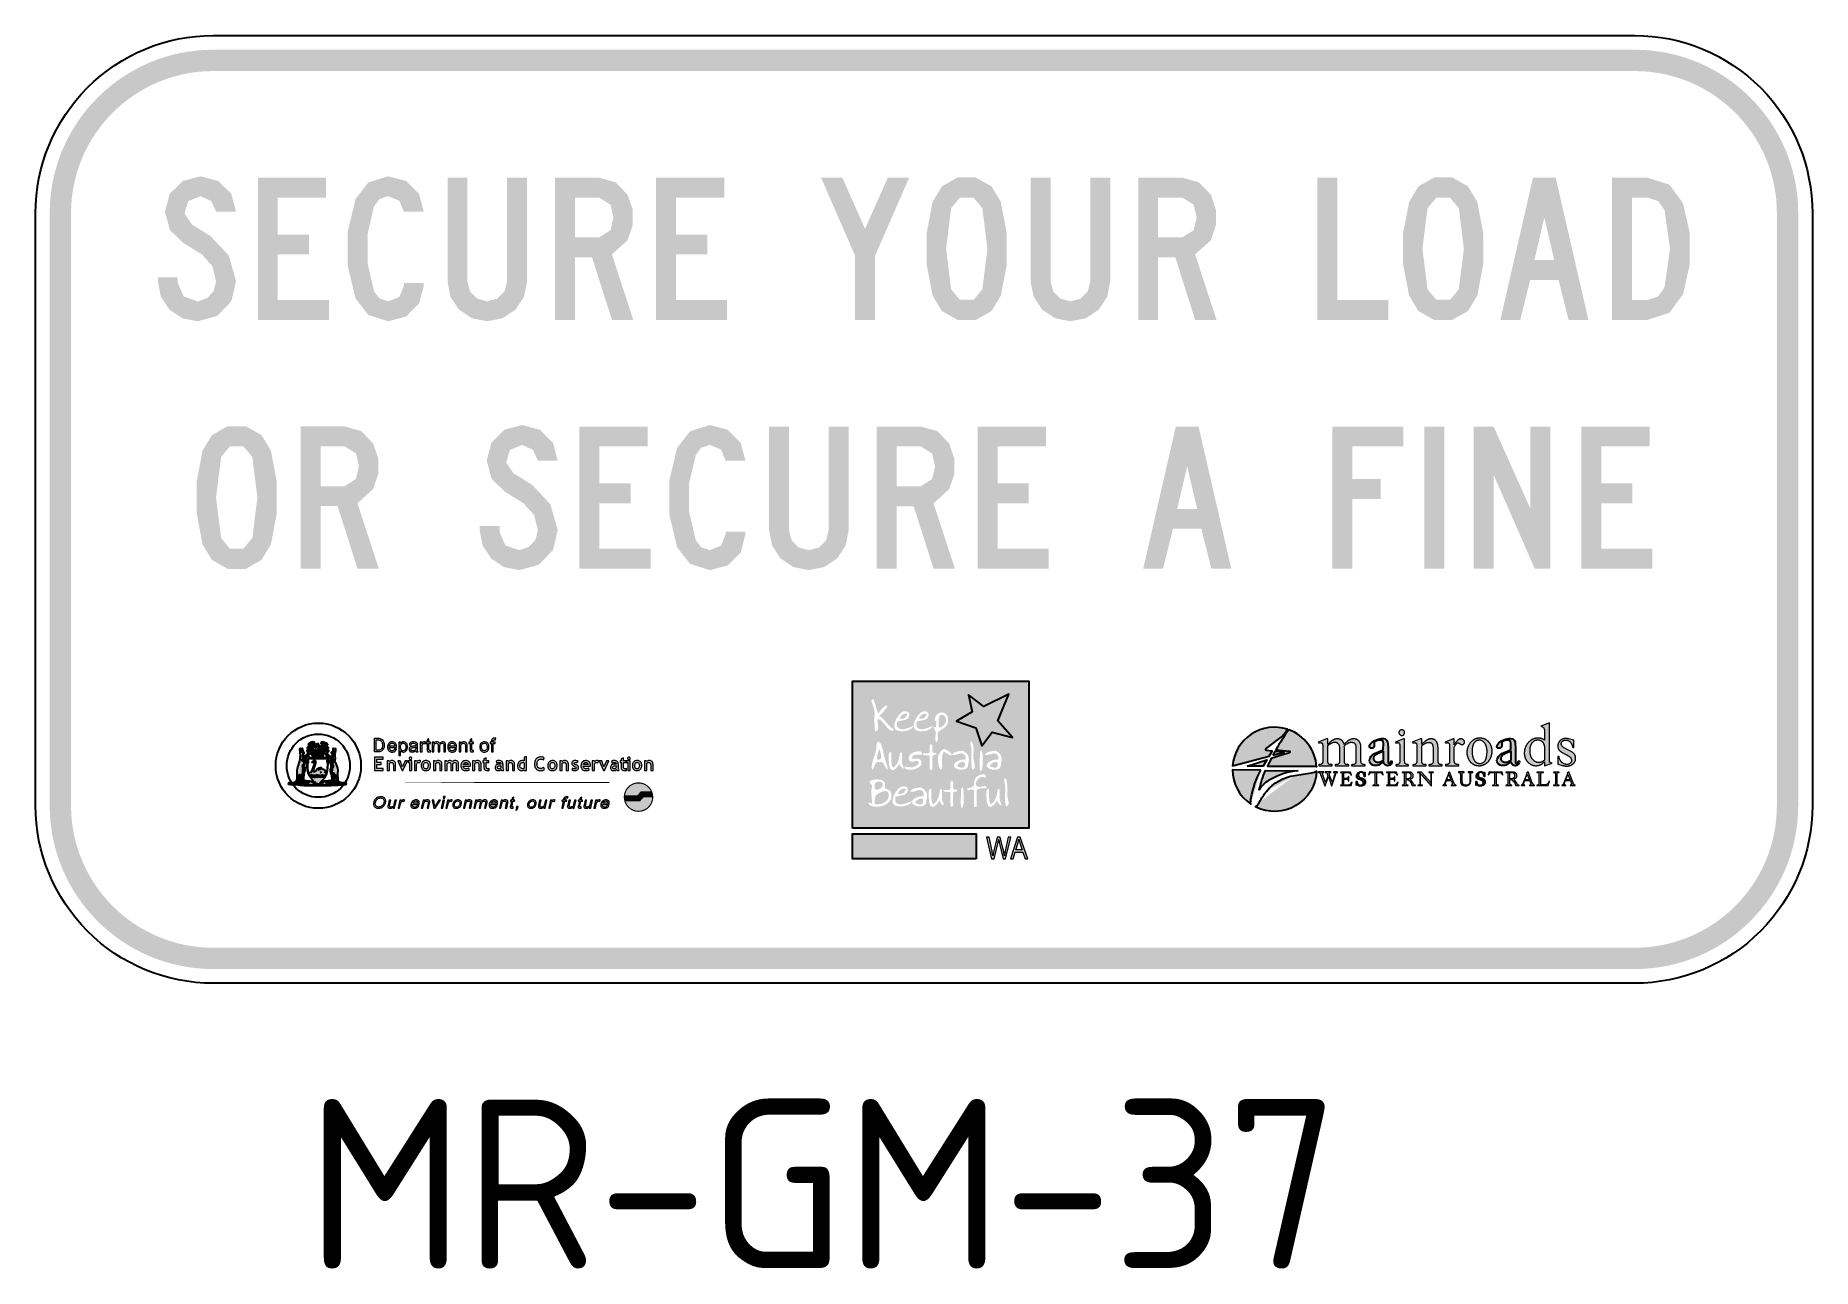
# Model space of a CAD drawing. Extents: x 106 to 256, y 159 to 263.
import ezdxf

# ---------------------------------------------------------------- set-up
doc = ezdxf.new("R2010")
doc.units = 0
for name, color, linetype in [('COMMENTS', 4, 'CONTINUOUS'), ('decblue', 133, 'CONTINUOUS'), ('decgreen', 114, 'CONTINUOUS'), ('decorange', 30, 'CONTINUOUS'), ('decyellow', 54, 'CONTINUOUS'), ('gold', 40, 'CONTINUOUS'), ('green', 98, 'CONTINUOUS'), ('L18', 4, 'CONTINUOUS'), ('L35', 3, 'CONTINUOUS'), ('ORANGE', 22, 'CONTINUOUS'), ('STATEblue', 134, 'CONTINUOUS')]:
    doc.layers.add(name, color=color, linetype=linetype)
doc.styles.add('ISO3098B', font='iso3098b.shx')

msp = doc.modelspace()

# ---------------------------------------------------------------- texts
at = {"layer": 'COMMENTS', "style": 'ISO3098B'}
msp.add_text(' MR-GM-37', height=14.307, dxfattribs=at).set_placement((119.84, 159.28))

# ---------------------------------------------------------------- blocks, each defined once
blk = doc.blocks.new('kablogo')
at = {"layer": 'gold'}
for points in [[(24.66, 26.3), (25.87, 22.78), (27.87, 25.5), (31.93, 24.43), (28.99, 27.73), (31.17, 33.03), (26.27, 30.54), (23.19, 32.85), (23.95, 29.47), (20.83, 27.68)], [(24.71, 0.37), (0.24, 0.37), (0.24, 5.36), (24.71, 5.36)]]:
    blk.add_hatch(color=256, dxfattribs=at).paths.add_polyline_path(points)
at = {"layer": 'green'}
h = blk.add_hatch(color=256, dxfattribs=at)
h.paths.add_polyline_path([(0.24, 6.48), (0.24, 35.57), (35.14, 35.57), (35.14, 6.48)])
h.paths.add_polyline_path([(4.61, 29.17), (4.61, 29.06), (4.6, 28.91), (4.58, 28.73), (4.56, 28.52), (4.54, 28.27), (4.53, 28.2), (4.52, 28.01), (4.51, 27.85), (4.51, 27.7), (4.51, 27.68), (4.53, 27.54), (4.58, 27.31), (4.6, 27.23), (4.61, 27.08), (4.61, 27.03), (4.61, 26.86), (4.61, 26.82), (4.61, 26.65), (4.62, 26.56), (4.62, 26.38), (4.63, 26.22), (4.65, 26.06), (4.65, 26.05), (4.69, 25.88), (4.74, 25.72), (4.81, 25.57), (4.84, 25.58), (4.99, 25.68), (5.11, 25.79), (5.2, 25.92), (5.22, 25.96), (5.28, 26.1), (5.31, 26.26), (5.32, 26.45), (5.32, 26.5), (5.31, 26.63), (5.29, 26.81), (5.26, 27.03), (5.24, 27.18), (5.21, 27.37), (5.2, 27.52), (5.19, 27.66), (5.21, 27.83), (5.25, 27.96), (5.27, 27.99), (5.42, 28.05), (5.43, 28.05), (5.53, 28.03), (5.64, 27.97), (5.77, 27.89), (5.91, 27.77), (6.05, 27.62), (6.22, 27.44), (6.27, 27.38), (6.38, 27.25), (6.49, 27.12), (6.6, 26.99), (6.71, 26.86), (6.82, 26.73), (6.93, 26.6), (7.04, 26.46), (7.15, 26.33), (7.24, 26.24), (7.4, 26.08), (7.55, 25.96), (7.68, 25.86), (7.81, 25.79), (7.93, 25.75), (8.04, 25.74), (8.14, 25.75), (8.28, 25.82), (8.35, 25.89), (8.45, 26.03), (8.38, 26.07), (8.25, 26.14), (8.12, 26.23), (7.98, 26.32), (7.85, 26.43), (7.71, 26.55), (7.58, 26.68), (7.44, 26.82), (7.33, 26.94), (7.22, 27.07), (7.11, 27.2), (6.99, 27.33), (6.88, 27.46), (6.77, 27.58), (6.66, 27.71), (6.55, 27.84), (6.42, 27.97), (6.29, 28.11), (6.16, 28.23), (6.03, 28.34), (5.9, 28.44), (5.76, 28.53), (5.63, 28.62), (5.51, 28.69), (5.56, 28.75), (5.65, 28.84), (5.76, 28.95), (5.89, 29.08), (6.05, 29.22), (6.22, 29.39), (6.25, 29.42), (6.41, 29.59), (6.55, 29.75), (6.68, 29.91), (6.8, 30.06), (6.9, 30.19), (6.98, 30.33), (7.05, 30.45), (7.1, 30.57), (7.14, 30.68), (7.17, 30.79), (7.12, 30.79), (6.99, 30.76), (6.86, 30.72), (6.72, 30.66), (6.58, 30.57), (6.43, 30.46), (6.28, 30.33), (6.12, 30.18), (6.08, 30.13), (6, 30.04), (5.91, 29.94), (5.81, 29.82), (5.7, 29.68), (5.58, 29.53), (5.46, 29.36), (5.32, 29.17), (5.27, 29.27), (5.22, 29.39), (5.17, 29.52), (5.12, 29.67), (5.07, 29.83), (5.01, 30), (4.96, 30.19), (4.9, 30.38), (4.84, 30.6), (4.84, 30.62), (4.78, 30.83), (4.72, 31.02), (4.66, 31.21), (4.61, 31.38), (4.55, 31.54), (4.49, 31.68), (4.44, 31.81), (4.38, 31.93), (4.32, 32.04), (4.22, 31.98), (4.09, 31.91), (4.06, 31.86), (3.96, 31.71), (3.97, 31.68), (3.99, 31.6), (4.02, 31.5), (4.07, 31.36), (4.12, 31.19), (4.19, 30.99), (4.27, 30.76), (4.36, 30.49), (4.41, 30.36), (4.46, 30.18), (4.51, 30.01), (4.55, 29.84), (4.58, 29.68), (4.6, 29.52), (4.61, 29.37), (4.61, 29.23)], flags=16)
h.paths.add_polyline_path([(12.29, 26.7), (12.19, 26.66), (12.03, 26.6), (11.86, 26.54), (11.7, 26.48), (11.54, 26.42), (11.31, 26.33), (11.09, 26.26), (10.89, 26.19), (10.71, 26.14), (10.56, 26.1), (10.42, 26.07), (10.31, 26.05), (10.22, 26.05), (10.1, 26.05), (9.91, 26.07), (9.73, 26.1), (9.57, 26.14), (9.44, 26.2), (9.33, 26.28), (9.29, 26.31), (9.2, 26.41), (9.13, 26.54), (9.08, 26.7), (9.05, 26.88), (9.04, 27.08), (9.05, 27.23), (9.07, 27.39), (9.1, 27.47), (9.2, 27.6), (9.27, 27.61), (9.44, 27.65), (9.61, 27.69), (9.78, 27.72), (9.95, 27.76), (10.12, 27.8), (10.29, 27.84), (10.46, 27.87), (10.63, 27.91), (10.8, 27.95), (10.94, 28.03), (11.08, 28.12), (11.2, 28.23), (11.3, 28.35), (11.37, 28.49), (11.42, 28.63), (11.46, 28.78), (11.47, 28.94), (11.46, 29.02), (11.43, 29.18), (11.35, 29.32), (11.24, 29.44), (11.17, 29.49), (11.03, 29.57), (10.87, 29.61), (10.69, 29.63), (10.6, 29.63), (10.47, 29.61), (10.34, 29.57), (10.2, 29.52), (10.07, 29.45), (9.95, 29.37), (9.82, 29.28), (9.69, 29.16), (9.56, 29.03), (9.43, 28.89), (9.31, 28.73), (9.18, 28.55), (9.11, 28.44), (9.01, 28.27), (8.91, 28.11), (8.83, 27.95), (8.76, 27.79), (8.69, 27.63), (8.64, 27.48), (8.6, 27.33), (8.56, 27.18), (8.54, 27.03), (8.53, 26.89), (8.52, 26.75), (8.52, 26.68), (8.54, 26.51), (8.58, 26.35), (8.65, 26.21), (8.73, 26.08), (8.84, 25.97), (8.97, 25.88), (9.01, 25.85), (9.14, 25.79), (9.29, 25.75), (9.45, 25.71), (9.62, 25.68), (9.82, 25.66), (10.02, 25.66), (10.17, 25.66), (10.35, 25.67), (10.52, 25.69), (10.69, 25.71), (10.86, 25.74), (11.02, 25.78), (11.18, 25.83), (11.34, 25.89), (11.49, 25.94), (11.66, 26.03), (11.8, 26.12), (11.94, 26.22), (12.05, 26.32), (12.15, 26.44), (12.23, 26.57)], flags=16)
h.paths.add_polyline_path([(10.76, 29.18), (10.79, 29.17), (10.95, 29.12), (11.12, 29.07), (11.07, 28.94), (11, 28.79), (10.91, 28.65), (10.81, 28.52), (10.69, 28.4), (10.61, 28.33), (10.47, 28.24), (10.32, 28.18), (10.15, 28.14), (9.98, 28.13), (9.93, 28.13), (9.76, 28.15), (9.7, 28.17), (9.54, 28.22), (9.61, 28.34), (9.71, 28.49), (9.81, 28.62), (9.92, 28.74), (10.04, 28.85), (10.16, 28.96), (10.31, 29.05), (10.46, 29.12), (10.61, 29.17)], flags=0)
h.paths.add_polyline_path([(16.81, 27.83), (16.83, 27.72), (16.85, 27.55), (16.86, 27.39), (16.86, 27.26), (16.85, 27.09), (16.83, 26.93), (16.82, 26.9), (16.79, 26.75), (16.75, 26.58), (16.72, 26.4), (16.23, 26.5), (16.25, 26.45), (16.3, 26.33), (16.4, 26.17), (16.52, 25.98), (16.6, 25.84), (16.66, 25.69), (16.7, 25.53), (16.72, 25.37), (16.72, 25.32), (16.7, 25.16), (16.68, 24.96), (16.68, 24.92), (16.65, 24.7), (16.64, 24.51), (16.63, 24.37), (16.62, 24.26), (16.63, 24.11), (16.65, 23.95), (16.69, 23.79), (16.74, 23.63), (16.81, 23.47), (16.89, 23.53), (17, 23.65), (17.08, 23.8), (17.11, 23.92), (17.14, 24.08), (17.15, 24.25), (17.15, 24.32), (17.14, 24.56), (17.13, 24.65), (17.12, 24.83), (17.12, 24.96), (17.12, 25.12), (17.14, 25.28), (17.17, 25.42), (17.23, 25.57), (17.32, 25.63), (17.46, 25.72), (17.6, 25.81), (17.75, 25.91), (17.89, 26), (18.04, 26.09), (18.18, 26.19), (18.32, 26.28), (18.47, 26.38), (18.61, 26.47), (18.66, 26.52), (18.76, 26.63), (18.86, 26.76), (18.94, 26.9), (19.01, 27.04), (19.07, 27.19), (19.11, 27.35), (19.14, 27.51), (19.16, 27.69), (19.17, 27.87), (19.17, 27.92), (19.16, 28.09), (19.13, 28.26), (19.09, 28.41), (19.03, 28.57), (18.96, 28.72), (18.87, 28.86), (18.84, 28.92), (18.72, 29.06), (18.6, 29.17), (18.47, 29.26), (18.33, 29.32), (18.18, 29.36), (18.02, 29.38), (17.84, 29.37), (17.66, 29.35), (17.5, 29.31), (17.35, 29.25), (17.21, 29.18), (17.08, 29.09), (16.96, 28.98), (16.86, 28.86), (16.8, 28.77), (16.72, 28.64), (16.66, 28.5), (16.61, 28.35), (16.57, 28.19), (16.54, 28.02), (16.52, 27.84), (16.51, 27.65), (16.67, 27.72), (16.67, 27.72)], flags=16)
h.paths.add_polyline_path([(17.3, 27.83), (17.32, 27.99), (17.34, 28.13), (17.37, 28.26), (17.38, 28.29), (17.44, 28.48), (17.52, 28.63), (17.61, 28.76), (17.72, 28.84), (17.84, 28.89), (17.98, 28.91), (18.03, 28.91), (18.18, 28.88), (18.31, 28.8), (18.44, 28.69), (18.55, 28.54), (18.56, 28.51), (18.64, 28.35), (18.7, 28.2), (18.73, 28.04), (18.74, 27.88), (18.74, 27.79), (18.72, 27.62), (18.68, 27.47), (18.63, 27.32), (18.55, 27.17), (18.46, 27.03), (18.35, 26.89), (18.28, 26.81), (18.15, 26.69), (18.02, 26.59), (17.88, 26.5), (17.73, 26.43), (17.57, 26.37), (17.41, 26.33), (17.38, 26.43), (17.34, 26.59), (17.31, 26.75), (17.29, 26.87), (17.28, 27.04), (17.28, 27.22), (17.28, 27.27), (17.28, 27.47), (17.29, 27.66)], flags=0)
h.paths.add_polyline_path([(16.13, 26.7), (16.03, 26.66), (15.86, 26.6), (15.7, 26.54), (15.54, 26.48), (15.38, 26.42), (15.15, 26.33), (14.93, 26.26), (14.73, 26.19), (14.55, 26.14), (14.39, 26.1), (14.26, 26.07), (14.15, 26.05), (14.06, 26.05), (13.94, 26.05), (13.74, 26.07), (13.57, 26.1), (13.41, 26.14), (13.28, 26.2), (13.16, 26.28), (13.13, 26.31), (13.04, 26.41), (12.97, 26.54), (12.92, 26.7), (12.89, 26.88), (12.88, 27.08), (12.88, 27.23), (12.91, 27.39), (12.94, 27.47), (13.04, 27.6), (13.11, 27.61), (13.28, 27.65), (13.45, 27.69), (13.62, 27.72), (13.79, 27.76), (13.96, 27.8), (14.13, 27.84), (14.29, 27.87), (14.46, 27.91), (14.63, 27.95), (14.78, 28.03), (14.92, 28.12), (15.03, 28.23), (15.13, 28.35), (15.21, 28.49), (15.26, 28.63), (15.29, 28.78), (15.31, 28.94), (15.3, 29.02), (15.27, 29.18), (15.19, 29.32), (15.08, 29.44), (15.01, 29.49), (14.87, 29.57), (14.7, 29.61), (14.53, 29.63), (14.44, 29.63), (14.31, 29.61), (14.17, 29.57), (14.04, 29.52), (13.91, 29.45), (13.78, 29.37), (13.65, 29.28), (13.53, 29.16), (13.4, 29.03), (13.27, 28.89), (13.15, 28.73), (13.02, 28.55), (12.95, 28.44), (12.84, 28.27), (12.75, 28.11), (12.67, 27.95), (12.6, 27.79), (12.53, 27.63), (12.48, 27.48), (12.44, 27.33), (12.4, 27.18), (12.38, 27.03), (12.36, 26.89), (12.36, 26.75), (12.36, 26.68), (12.38, 26.51), (12.42, 26.35), (12.48, 26.21), (12.57, 26.08), (12.68, 25.97), (12.81, 25.88), (12.85, 25.85), (12.98, 25.79), (13.13, 25.75), (13.29, 25.71), (13.46, 25.68), (13.65, 25.66), (13.86, 25.66), (14.01, 25.66), (14.18, 25.67), (14.36, 25.69), (14.53, 25.71), (14.69, 25.74), (14.86, 25.78), (15.02, 25.83), (15.18, 25.89), (15.32, 25.94), (15.49, 26.03), (15.64, 26.12), (15.78, 26.22), (15.89, 26.32), (15.99, 26.44), (16.07, 26.57)], flags=16)
h.paths.add_polyline_path([(14.6, 29.18), (14.62, 29.17), (14.79, 29.12), (14.95, 29.07), (14.91, 28.94), (14.84, 28.79), (14.75, 28.65), (14.65, 28.52), (14.53, 28.4), (14.45, 28.33), (14.31, 28.24), (14.15, 28.18), (13.99, 28.14), (13.82, 28.13), (13.77, 28.13), (13.6, 28.15), (13.54, 28.17), (13.37, 28.22), (13.45, 28.34), (13.55, 28.49), (13.65, 28.62), (13.76, 28.74), (13.88, 28.85), (14, 28.96), (14.15, 29.05), (14.3, 29.12), (14.45, 29.17)], flags=0)
h.paths.add_polyline_path([(5.13, 11.19), (5.13, 11.19), (4.94, 11.2), (4.81, 11.21), (4.65, 11.23), (4.65, 11.37), (4.65, 11.54), (4.65, 11.66), (4.65, 11.83), (4.65, 11.87), (4.66, 12.09), (4.67, 12.28), (4.7, 12.45), (4.73, 12.6), (4.78, 12.73), (4.83, 12.84), (4.86, 12.87), (4.94, 12.98), (5.04, 13.08), (5.16, 13.18), (5.3, 13.28), (5.46, 13.38), (5.64, 13.48), (5.84, 13.57), (5.96, 13.63), (6.12, 13.69), (6.28, 13.74), (6.35, 13.76), (6.53, 13.79), (6.71, 13.8), (6.87, 13.79), (7.03, 13.73), (7.16, 13.64), (7.27, 13.51), (7.32, 13.42), (7.37, 13.27), (7.4, 13.1), (7.41, 12.91), (7.41, 12.85), (7.39, 12.69), (7.36, 12.54), (7.31, 12.39), (7.24, 12.25), (7.16, 12.11), (7.06, 11.99), (6.94, 11.86), (6.81, 11.75), (6.66, 11.64), (6.62, 11.62), (6.47, 11.53), (6.32, 11.45), (6.16, 11.38), (6, 11.32), (5.84, 11.27), (5.67, 11.24), (5.49, 11.21), (5.32, 11.2)], flags=0)
h.paths.add_polyline_path([(4.95, 14.09), (4.84, 14.1), (4.72, 14.19), (4.64, 14.35), (4.62, 14.43), (4.6, 14.59), (4.59, 14.79), (4.59, 14.8), (4.6, 14.97), (4.64, 15.14), (4.7, 15.29), (4.78, 15.42), (4.87, 15.52), (5.01, 15.61), (5.17, 15.66), (5.36, 15.68), (5.47, 15.67), (5.65, 15.65), (5.81, 15.61), (5.96, 15.54), (6, 15.51), (6.12, 15.4), (6.18, 15.26), (6.2, 15.09), (6.2, 15.07), (6.19, 14.91), (6.14, 14.76), (6.06, 14.62), (5.95, 14.5), (5.82, 14.38), (5.76, 14.34), (5.61, 14.25), (5.45, 14.18), (5.29, 14.13), (5.12, 14.1)], flags=0)
h.paths.add_polyline_path([(7.69, 13.8), (7.59, 13.9), (7.45, 13.97), (7.3, 14.05), (7.14, 14.13), (6.99, 14.21), (6.83, 14.29), (6.67, 14.37), (6.62, 14.5), (6.66, 14.67), (6.69, 14.83), (6.7, 14.99), (6.69, 15.09), (6.67, 15.26), (6.62, 15.41), (6.54, 15.56), (6.45, 15.68), (6.33, 15.8), (6.31, 15.81), (6.18, 15.9), (6.04, 15.97), (5.88, 16.03), (5.71, 16.07), (5.53, 16.09), (5.33, 16.1), (5.07, 16.1), (5.02, 16.1), (4.81, 16.1), (4.62, 16.08), (4.45, 16.07), (4.29, 16.04), (4.15, 16.01), (3.99, 15.96), (3.84, 15.88), (3.72, 15.78), (3.65, 15.66), (3.63, 15.52), (3.65, 15.43), (3.77, 15.29), (3.86, 15.21), (3.98, 15.08), (4.05, 14.94), (4.07, 14.8), (4.07, 14.79), (4.07, 14.7), (4.06, 14.57), (4.04, 14.4), (4.02, 14.2), (3.99, 13.95), (3.99, 13.95), (3.97, 13.76), (3.96, 13.59), (3.96, 13.44), (3.96, 13.42), (3.96, 13.33), (3.97, 13.21), (3.98, 13.06), (4, 12.86), (4.01, 12.63), (4.04, 12.36), (4.04, 12.33), (4.06, 12.05), (4.08, 11.81), (4.1, 11.63), (4.12, 11.48), (4.13, 11.39), (4.14, 11.34), (4.11, 11.34), (3.96, 11.39), (3.76, 11.44), (3.66, 11.47), (3.48, 11.51), (3.32, 11.53), (3.36, 11.42), (3.43, 11.28), (3.52, 11.15), (3.64, 11.04), (3.78, 10.94), (3.95, 10.86), (4.03, 10.83), (4.19, 10.79), (4.35, 10.75), (4.53, 10.73), (4.72, 10.71), (4.92, 10.71), (4.99, 10.71), (5.18, 10.72), (5.37, 10.73), (5.55, 10.75), (5.73, 10.78), (5.9, 10.81), (6.07, 10.85), (6.23, 10.9), (6.39, 10.95), (6.55, 11.02), (6.7, 11.09), (6.84, 11.16), (6.98, 11.25), (7.07, 11.3), (7.21, 11.41), (7.34, 11.52), (7.46, 11.64), (7.56, 11.76), (7.66, 11.89), (7.74, 12.02), (7.8, 12.17), (7.86, 12.31), (7.9, 12.47), (7.94, 12.63), (7.95, 12.79), (7.96, 12.96), (7.96, 13.04), (7.94, 13.23), (7.91, 13.4), (7.85, 13.56), (7.78, 13.69)], flags=16)
h.paths.add_polyline_path([(10.79, 13.24), (10.91, 13.35), (11.01, 13.47), (11.09, 13.6), (11.15, 13.74), (11.18, 13.9), (11.19, 14.06), (11.19, 14.14), (11.15, 14.3), (11.07, 14.44), (10.96, 14.56), (10.89, 14.61), (10.74, 14.68), (10.57, 14.73), (10.4, 14.75), (10.3, 14.74), (10.16, 14.72), (10.03, 14.69), (9.89, 14.64), (9.76, 14.57), (9.62, 14.49), (9.49, 14.39), (9.36, 14.28), (9.23, 14.15), (9.1, 14.01), (8.97, 13.85), (8.84, 13.67), (8.76, 13.56), (8.66, 13.39), (8.56, 13.23), (8.48, 13.07), (8.4, 12.91), (8.34, 12.75), (8.28, 12.6), (8.24, 12.45), (8.2, 12.3), (8.18, 12.15), (8.16, 12.01), (8.16, 11.87), (8.16, 11.8), (8.18, 11.62), (8.22, 11.46), (8.29, 11.32), (8.38, 11.2), (8.49, 11.09), (8.62, 10.99), (8.67, 10.97), (8.8, 10.91), (8.95, 10.86), (9.11, 10.82), (9.29, 10.8), (9.49, 10.78), (9.7, 10.77), (9.85, 10.78), (10.04, 10.79), (10.21, 10.8), (10.39, 10.83), (10.56, 10.86), (10.73, 10.9), (10.9, 10.95), (11.06, 11), (11.21, 11.06), (11.38, 11.14), (11.54, 11.23), (11.68, 11.33), (11.8, 11.44), (11.9, 11.56), (11.98, 11.68), (12.04, 11.82), (11.93, 11.78), (11.77, 11.72), (11.6, 11.65), (11.43, 11.59), (11.27, 11.53), (11.03, 11.45), (10.8, 11.37), (10.6, 11.31), (10.41, 11.26), (10.26, 11.22), (10.12, 11.19), (10, 11.17), (9.91, 11.17), (9.79, 11.17), (9.58, 11.18), (9.4, 11.22), (9.24, 11.26), (9.1, 11.32), (8.99, 11.4), (8.95, 11.43), (8.86, 11.53), (8.79, 11.66), (8.74, 11.82), (8.71, 11.99), (8.69, 12.19), (8.7, 12.35), (8.73, 12.5), (8.75, 12.59), (8.86, 12.72), (8.93, 12.73), (9.11, 12.77), (9.28, 12.81), (9.46, 12.84), (9.63, 12.88), (9.8, 12.92), (9.98, 12.95), (10.15, 12.99), (10.33, 13.03), (10.5, 13.07), (10.65, 13.14)], flags=16)
h.paths.add_polyline_path([(9.66, 13.25), (9.61, 13.25), (9.44, 13.27), (9.37, 13.28), (9.2, 13.34), (9.28, 13.46), (9.38, 13.61), (9.49, 13.74), (9.6, 13.86), (9.72, 13.97), (9.85, 14.07), (10, 14.17), (10.16, 14.24), (10.31, 14.28), (10.47, 14.3), (10.49, 14.29), (10.66, 14.24), (10.83, 14.18), (10.78, 14.06), (10.71, 13.91), (10.62, 13.76), (10.52, 13.63), (10.4, 13.51), (10.31, 13.45), (10.16, 13.36), (10.01, 13.3), (9.84, 13.26)], flags=0)
h.paths.add_polyline_path([(13.83, 12.33), (13.88, 12.33), (14.04, 12.28), (14.15, 12.17), (14.16, 12.15), (14.2, 12.01), (14.22, 11.82), (14.2, 11.64), (14.17, 11.48), (14.1, 11.35), (14, 11.25), (13.85, 11.19), (13.66, 11.17), (13.63, 11.17), (13.48, 11.18), (13.3, 11.22), (13.11, 11.29), (13.08, 11.3), (12.92, 11.36), (12.76, 11.44), (12.6, 11.53), (12.63, 11.58), (12.72, 11.7), (12.84, 11.82), (12.98, 11.94), (13.14, 12.06), (13.19, 12.1), (13.37, 12.2), (13.54, 12.27), (13.69, 12.32)], flags=0)
h.paths.add_polyline_path([(13.61, 12.76), (13.44, 12.72), (13.27, 12.67), (13.1, 12.61), (12.93, 12.54), (12.76, 12.46), (12.72, 12.44), (12.54, 12.33), (12.39, 12.22), (12.26, 12.11), (12.16, 11.99), (12.09, 11.86), (12.05, 11.73), (12.04, 11.6), (12.04, 11.57), (12.07, 11.44), (12.13, 11.31), (12.23, 11.19), (12.38, 11.08), (12.56, 10.98), (12.56, 10.97), (12.73, 10.9), (12.9, 10.85), (13.07, 10.81), (13.24, 10.78), (13.41, 10.77), (13.41, 10.77), (13.65, 10.78), (13.86, 10.8), (14.05, 10.83), (14.23, 10.87), (14.37, 10.93), (14.5, 11), (14.6, 11.08), (14.68, 11.17), (14.74, 11.28), (14.76, 11.32), (14.79, 11.43), (14.82, 11.56), (14.85, 11.74), (14.89, 11.96), (14.93, 12.21), (14.94, 12.22), (14.96, 12.39), (14.99, 12.55), (14.99, 12.68), (14.99, 12.85), (14.99, 13), (14.97, 13.17), (14.93, 13.33), (14.88, 13.49), (14.81, 13.63), (14.72, 13.77), (14.62, 13.9), (14.56, 13.96), (14.45, 14.08), (14.32, 14.18), (14.19, 14.29), (14.04, 14.39), (13.88, 14.48), (13.71, 14.57), (13.62, 14.48), (13.55, 14.48), (13.37, 14.47), (13.2, 14.46), (13.02, 14.43), (12.85, 14.4), (12.67, 14.37), (12.5, 14.32), (12.44, 14.3), (12.25, 14.23), (12.08, 14.15), (11.94, 14.06), (11.83, 13.95), (11.74, 13.84), (11.69, 13.72), (11.7, 13.72), (11.87, 13.67), (12.05, 13.65), (12.06, 13.65), (12.16, 13.67), (12.3, 13.7), (12.47, 13.74), (12.69, 13.81), (12.95, 13.89), (13, 13.91), (13.19, 13.96), (13.36, 13.99), (13.52, 14), (13.56, 14), (13.74, 13.97), (13.9, 13.92), (14.04, 13.83), (14.15, 13.71), (14.17, 13.69), (14.25, 13.57), (14.31, 13.42), (14.34, 13.25), (14.35, 13.07), (14.33, 12.77), (14.25, 12.79), (14.07, 12.8), (13.94, 12.79), (13.77, 12.78)], flags=16)
h.paths.add_polyline_path([(15.79, 14.29), (15.68, 14.26), (15.53, 14.17), (15.44, 14.06), (15.39, 13.96), (15.35, 13.8), (15.34, 13.62), (15.34, 13.5), (15.34, 13.33), (15.34, 13.31), (15.34, 13.15), (15.34, 12.97), (15.34, 12.79), (15.35, 12.59), (15.35, 12.4), (15.36, 12.22), (15.38, 12.06), (15.4, 11.9), (15.41, 11.75), (15.44, 11.61), (15.46, 11.48), (15.51, 11.3), (15.58, 11.11), (15.66, 10.95), (15.75, 10.83), (15.84, 10.74), (15.95, 10.69), (16.08, 10.68), (16.15, 10.68), (16.28, 10.71), (16.42, 10.77), (16.57, 10.87), (16.72, 10.99), (16.87, 11.14), (16.93, 11.21), (17.04, 11.33), (17.14, 11.47), (17.24, 11.61), (17.33, 11.76), (17.42, 11.91), (17.53, 11.7), (17.63, 11.53), (17.71, 11.4), (17.76, 11.33), (17.87, 11.21), (18.01, 11.1), (18.16, 11.02), (18.32, 10.96), (18.32, 11.02), (18.3, 11.13), (18.26, 11.27), (18.2, 11.45), (18.13, 11.66), (18.05, 11.9), (18.01, 12.01), (17.96, 12.18), (17.93, 12.34), (17.93, 12.49), (17.93, 12.49), (17.93, 12.59), (17.94, 12.74), (17.95, 12.93), (17.97, 13.18), (17.97, 13.26), (17.98, 13.43), (17.99, 13.6), (17.98, 13.77), (17.98, 13.92), (17.97, 14.02), (17.93, 14.19), (17.61, 14.14), (17.6, 14.14), (17.54, 13.98), (17.54, 13.97), (17.51, 13.81), (17.48, 13.61), (17.45, 13.42), (17.42, 13.24), (17.38, 13.07), (17.34, 12.9), (17.3, 12.75), (17.25, 12.6), (17.21, 12.47), (17.16, 12.34), (17.15, 12.32), (17.07, 12.16), (16.99, 12), (16.9, 11.86), (16.8, 11.72), (16.7, 11.59), (16.58, 11.47), (16.46, 11.36), (16.33, 11.25), (16.2, 11.16), (16.16, 11.22), (16.08, 11.37), (16.01, 11.53), (15.96, 11.69), (15.93, 11.85), (15.92, 11.88), (15.9, 12.03), (15.88, 12.19), (15.87, 12.36), (15.86, 12.54), (15.86, 12.72), (15.86, 12.74), (15.86, 12.88), (15.86, 13.08), (15.86, 13.13), (15.86, 13.32), (15.86, 13.46), (15.86, 13.57), (15.85, 13.74), (15.84, 13.91), (15.84, 13.96), (15.82, 14.13)], flags=16)
h.paths.add_polyline_path([(18.62, 14.05), (18.59, 14.05), (18.42, 14.04), (18.4, 14.03), (18.23, 14), (18.26, 13.95), (18.36, 13.79), (18.46, 13.69), (18.47, 13.69), (18.6, 13.64), (18.81, 13.62), (19.13, 13.62), (19.21, 13.62), (19.38, 13.61), (19.4, 13.61), (19.58, 13.56), (19.6, 13.53), (19.65, 13.38), (19.65, 13.36), (19.65, 13.25), (19.64, 13.06), (19.64, 12.79), (19.63, 12.71), (19.62, 12.52), (19.62, 12.34), (19.61, 12.17), (19.61, 12.02), (19.61, 11.88), (19.61, 11.88), (19.61, 11.69), (19.62, 11.52), (19.63, 11.36), (19.65, 11.21), (19.65, 11.17), (19.67, 10.99), (19.7, 10.83), (19.74, 10.68), (19.81, 10.69), (19.98, 10.76), (20.11, 10.84), (20.13, 10.86), (20.2, 10.99), (20.22, 11.17), (20.22, 11.21), (20.2, 11.36), (20.16, 11.62), (20.15, 11.72), (20.15, 11.89), (20.15, 13.14), (20.15, 13.26), (20.2, 13.42), (20.29, 13.54), (20.41, 13.63), (20.46, 13.64), (20.58, 13.68), (20.78, 13.74), (21.05, 13.81), (21.04, 13.83), (20.95, 13.97), (20.85, 14.09), (20.67, 14.09), (20.49, 14.12), (20.35, 14.16), (20.25, 14.23), (20.17, 14.36), (20.15, 14.54), (20.15, 14.58), (20.16, 14.73), (20.17, 14.98), (20.18, 15.06), (20.18, 15.24), (20.18, 15.29), (20.17, 15.46), (20.14, 15.62), (20.07, 15.68), (19.98, 15.78), (19.91, 15.91), (19.94, 15.99), (19.93, 15.98), (19.82, 15.82), (19.73, 15.68), (19.67, 15.55), (19.67, 15.53), (19.64, 15.38), (19.62, 15.21), (19.61, 15.02), (19.61, 14.99), (19.64, 14.81), (19.64, 14.75), (19.65, 14.59), (19.65, 14.5), (19.62, 14.32), (19.57, 14.19), (19.51, 14.12), (19.37, 14.05), (19.19, 14.02), (19.18, 14.02), (18.97, 14.04), (18.78, 14.04)], flags=16)
h.paths.add_polyline_path([(24.65, 10.68), (24.8, 10.68), (24.8, 13.53), (24.84, 13.82), (24.9, 13.96), (24.98, 14.07), (25.08, 14.16), (25.2, 14.23), (25.35, 14.28), (25.52, 14.32), (25.72, 14.33), (25.77, 14.33), (26.04, 14.33), (26.27, 14.34), (26.47, 14.35), (26.62, 14.36), (26.74, 14.37), (26.82, 14.38), (26.8, 14.44), (26.75, 14.6), (26.7, 14.69), (26.61, 14.85), (26.51, 14.82), (26.32, 14.77), (26.16, 14.72), (26.01, 14.69), (25.85, 14.66), (25.67, 14.65), (25.49, 14.64), (25.42, 14.64), (25.24, 14.66), (25.07, 14.7), (24.93, 14.77), (24.88, 14.81), (24.77, 14.93), (24.71, 15.07), (24.69, 15.24), (24.69, 15.26), (24.7, 15.42), (24.74, 15.57), (24.8, 15.72), (24.87, 15.86), (24.97, 16.01), (25.1, 16.16), (25.11, 16.17), (25.24, 16.3), (25.38, 16.41), (25.53, 16.5), (25.68, 16.56), (25.83, 16.59), (26, 16.61), (26.13, 16.59), (26.31, 16.52), (26.41, 16.48), (26.61, 16.38), (26.64, 16.48), (26.65, 16.65), (26.65, 16.67), (26.62, 16.83), (26.56, 16.95), (26.45, 17.03), (26.3, 17.09), (26.12, 17.1), (26.1, 17.1), (25.92, 17.1), (25.74, 17.07), (25.57, 17.04), (25.41, 16.99), (25.26, 16.92), (25.11, 16.84), (24.98, 16.75), (24.86, 16.64), (24.74, 16.52), (24.65, 16.41), (24.56, 16.27), (24.49, 16.13), (24.42, 15.98), (24.37, 15.83), (24.33, 15.67), (24.3, 15.5), (24.28, 15.33), (24.28, 15.15), (24.27, 15.05), (24.23, 14.91), (24.16, 14.78), (24.05, 14.68), (23.9, 14.59), (23.72, 14.53), (23.64, 14.5), (23.4, 14.43), (23.2, 14.36), (23.04, 14.3), (22.93, 14.24), (22.86, 14.19), (22.97, 14.09), (23.04, 14.05), (23.2, 14), (23.31, 14.01), (23.51, 14.05), (23.71, 14.09), (23.9, 14.12), (24.01, 14.13), (24.2, 14.04), (24.2, 14.02), (24.26, 13.86), (24.29, 13.69), (24.3, 13.62), (24.31, 13.45), (24.31, 13.27), (24.31, 13.2), (24.31, 13.02), (24.31, 13.01), (24.31, 12.93), (24.3, 12.75), (24.29, 12.48), (24.29, 12.42), (24.28, 12.21), (24.28, 12.02), (24.28, 11.88), (24.28, 11.76), (24.28, 11.72), (24.28, 11.56), (24.29, 11.39), (24.3, 11.22), (24.31, 11.17), (24.33, 10.99), (24.35, 10.83), (24.38, 10.68), (24.51, 10.68)], flags=16)
h.paths.add_polyline_path([(27.22, 14.29), (27.11, 14.26), (26.96, 14.17), (26.87, 14.06), (26.82, 13.96), (26.78, 13.8), (26.77, 13.62), (26.77, 13.5), (26.77, 13.33), (26.77, 13.31), (26.77, 13.15), (26.77, 12.97), (26.77, 12.79), (26.78, 12.59), (26.78, 12.4), (26.79, 12.22), (26.81, 12.06), (26.82, 11.9), (26.84, 11.75), (26.87, 11.61), (26.89, 11.48), (26.94, 11.3), (27.01, 11.11), (27.09, 10.95), (27.17, 10.83), (27.27, 10.74), (27.38, 10.69), (27.51, 10.68), (27.58, 10.68), (27.71, 10.71), (27.85, 10.77), (28, 10.87), (28.15, 10.99), (28.3, 11.14), (28.36, 11.21), (28.47, 11.33), (28.57, 11.47), (28.67, 11.61), (28.76, 11.76), (28.84, 11.91), (28.96, 11.7), (29.06, 11.53), (29.14, 11.4), (29.19, 11.33), (29.3, 11.21), (29.44, 11.1), (29.59, 11.02), (29.75, 10.96), (29.75, 11.02), (29.72, 11.13), (29.69, 11.27), (29.63, 11.45), (29.56, 11.66), (29.48, 11.9), (29.44, 12.01), (29.39, 12.18), (29.36, 12.34), (29.35, 12.49), (29.35, 12.49), (29.36, 12.59), (29.37, 12.74), (29.38, 12.93), (29.4, 13.18), (29.4, 13.26), (29.41, 13.43), (29.41, 13.6), (29.41, 13.77), (29.41, 13.92), (29.4, 14.02), (29.35, 14.19), (29.04, 14.14), (29.03, 14.14), (28.97, 13.98), (28.97, 13.97), (28.94, 13.81), (28.91, 13.61), (28.88, 13.42), (28.85, 13.24), (28.81, 13.07), (28.77, 12.9), (28.73, 12.75), (28.68, 12.6), (28.64, 12.47), (28.59, 12.34), (28.58, 12.32), (28.5, 12.16), (28.42, 12), (28.33, 11.86), (28.23, 11.72), (28.13, 11.59), (28.01, 11.47), (27.89, 11.36), (27.76, 11.25), (27.63, 11.16), (27.59, 11.22), (27.51, 11.37), (27.44, 11.53), (27.39, 11.69), (27.36, 11.85), (27.35, 11.88), (27.33, 12.03), (27.31, 12.19), (27.3, 12.36), (27.29, 12.54), (27.29, 12.72), (27.29, 12.74), (27.29, 12.88), (27.29, 13.08), (27.29, 13.13), (27.29, 13.32), (27.29, 13.46), (27.29, 13.57), (27.28, 13.74), (27.27, 13.91), (27.27, 13.96), (27.25, 14.13)], flags=16)
h.paths.add_polyline_path([(28.61, 19.6), (28.66, 19.59), (28.82, 19.54), (28.93, 19.43), (28.94, 19.41), (28.98, 19.27), (29, 19.08), (28.99, 18.9), (28.95, 18.74), (28.88, 18.62), (28.78, 18.52), (28.63, 18.45), (28.44, 18.43), (28.41, 18.43), (28.26, 18.45), (28.09, 18.49), (27.89, 18.55), (27.86, 18.56), (27.71, 18.63), (27.55, 18.7), (27.38, 18.79), (27.42, 18.85), (27.5, 18.96), (27.62, 19.08), (27.76, 19.2), (27.93, 19.33), (27.98, 19.36), (28.15, 19.46), (28.32, 19.54), (28.47, 19.58)], flags=0)
h.paths.add_polyline_path([(27.32, 19.6), (27.17, 19.49), (27.04, 19.37), (26.95, 19.25), (26.88, 19.12), (26.83, 19), (26.82, 18.86), (26.82, 18.83), (26.85, 18.7), (26.91, 18.57), (27.02, 18.45), (27.16, 18.34), (27.34, 18.24), (27.34, 18.24), (27.51, 18.17), (27.68, 18.11), (27.85, 18.07), (28.02, 18.05), (28.19, 18.04), (28.19, 18.04), (28.43, 18.04), (28.65, 18.06), (28.84, 18.09), (29.01, 18.14), (29.16, 18.19), (29.28, 18.26), (29.38, 18.34), (29.47, 18.44), (29.52, 18.54), (29.54, 18.59), (29.57, 18.69), (29.6, 18.83), (29.63, 19), (29.67, 19.22), (29.71, 19.47), (29.72, 19.48), (29.75, 19.66), (29.77, 19.82), (29.77, 19.95), (29.78, 20.11), (29.77, 20.26), (29.75, 20.43), (29.71, 20.6), (29.66, 20.75), (29.59, 20.9), (29.5, 21.03), (29.4, 21.16), (29.34, 21.23), (29.23, 21.34), (29.11, 21.45), (28.97, 21.55), (28.82, 21.65), (28.66, 21.75), (28.5, 21.84), (28.4, 21.74), (28.34, 21.74), (28.16, 21.73), (27.98, 21.72), (27.8, 21.7), (27.63, 21.67), (27.46, 21.63), (27.29, 21.59), (27.22, 21.57), (27.03, 21.49), (26.86, 21.41), (26.72, 21.32), (26.61, 21.22), (26.53, 21.1), (26.47, 20.98), (26.48, 20.98), (26.65, 20.93), (26.83, 20.92), (26.85, 20.92), (26.94, 20.93), (27.08, 20.96), (27.26, 21.01), (27.47, 21.07), (27.73, 21.15), (27.78, 21.17), (27.97, 21.22), (28.14, 21.25), (28.3, 21.26), (28.35, 21.26), (28.52, 21.23), (28.68, 21.18), (28.82, 21.09), (28.94, 20.97), (28.95, 20.96), (29.03, 20.83), (29.09, 20.68), (29.12, 20.51), (29.14, 20.33), (29.11, 20.04), (29.03, 20.05), (28.85, 20.06), (28.73, 20.06), (28.56, 20.04), (28.39, 20.02), (28.22, 19.98), (28.05, 19.94), (27.88, 19.88), (27.71, 19.81), (27.55, 19.73), (27.5, 19.7)], flags=16)
h.paths.add_polyline_path([(21.95, 18.43), (21.92, 18.43), (21.76, 18.45), (21.59, 18.49), (21.39, 18.55), (21.37, 18.56), (21.21, 18.63), (21.05, 18.7), (20.88, 18.79), (20.92, 18.85), (21.01, 18.96), (21.12, 19.08), (21.26, 19.2), (21.43, 19.33), (21.48, 19.36), (21.66, 19.46), (21.82, 19.54), (21.97, 19.58), (22.11, 19.6), (22.16, 19.59), (22.32, 19.54), (22.43, 19.43), (22.44, 19.41), (22.48, 19.27), (22.5, 19.08), (22.49, 18.9), (22.45, 18.74), (22.39, 18.62), (22.28, 18.52), (22.13, 18.45)], flags=0)
h.paths.add_polyline_path([(22.35, 20.06), (22.23, 20.06), (22.06, 20.04), (21.89, 20.02), (21.72, 19.98), (21.55, 19.94), (21.38, 19.88), (21.22, 19.81), (21.05, 19.73), (21.01, 19.7), (20.83, 19.6), (20.67, 19.49), (20.55, 19.37), (20.45, 19.25), (20.38, 19.12), (20.34, 19), (20.32, 18.86), (20.32, 18.83), (20.35, 18.7), (20.42, 18.57), (20.52, 18.45), (20.66, 18.34), (20.84, 18.24), (20.85, 18.24), (21.02, 18.17), (21.19, 18.11), (21.35, 18.07), (21.53, 18.05), (21.7, 18.04), (21.93, 18.04), (22.15, 18.06), (22.34, 18.09), (22.51, 18.14), (22.66, 18.19), (22.78, 18.26), (22.89, 18.34), (22.97, 18.44), (23.03, 18.54), (23.04, 18.59), (23.07, 18.69), (23.1, 18.83), (23.14, 19), (23.18, 19.22), (23.22, 19.47), (23.22, 19.48), (23.25, 19.66), (23.27, 19.82), (23.28, 19.95), (23.28, 20.11), (23.27, 20.26), (23.25, 20.43), (23.21, 20.6), (23.16, 20.75), (23.09, 20.9), (23.01, 21.03), (22.91, 21.16), (22.85, 21.23), (22.73, 21.34), (22.61, 21.45), (22.47, 21.55), (22.33, 21.65), (22.17, 21.75), (22, 21.84), (21.9, 21.74), (21.84, 21.74), (21.66, 21.73), (21.48, 21.72), (21.3, 21.7), (21.13, 21.67), (20.96, 21.63), (20.79, 21.59), (20.73, 21.57), (20.53, 21.49), (20.36, 21.41), (20.22, 21.32), (20.11, 21.22), (20.03, 21.1), (19.98, 20.98), (19.99, 20.98), (20.15, 20.93), (20.33, 20.92), (20.35, 20.92), (20.45, 20.93), (20.58, 20.96), (20.76, 21.01), (20.97, 21.07), (21.23, 21.15), (21.29, 21.17), (21.47, 21.22), (21.64, 21.25), (21.8, 21.26), (21.85, 21.26), (22.03, 21.23), (22.18, 21.18), (22.32, 21.09), (22.44, 20.97), (22.45, 20.96), (22.53, 20.83), (22.59, 20.68), (22.63, 20.51), (22.64, 20.33), (22.61, 20.04), (22.53, 20.05)], flags=16)
h.paths.add_polyline_path([(18.33, 21.64), (18.35, 21.63), (18.5, 21.53), (18.65, 21.43), (18.79, 21.34), (18.94, 21.24), (18.99, 21.21), (19.16, 21.11), (19.32, 21.03), (19.49, 20.97), (19.65, 20.92), (19.8, 20.89), (19.96, 20.89), (19.95, 20.9), (19.89, 21.03), (19.8, 21.16), (19.7, 21.28), (19.58, 21.41), (19.44, 21.54), (19.28, 21.68), (19.11, 21.8), (18.95, 21.9), (18.79, 21.98), (18.64, 22.04), (18.49, 22.07), (18.35, 22.08), (18.29, 22.08), (18.18, 22.05), (18.06, 21.98), (17.94, 21.88), (17.81, 21.75), (17.68, 21.59), (17.55, 21.4), (17.49, 21.31), (17.38, 21.13), (17.29, 20.96), (17.22, 20.8), (17.17, 20.66), (17.14, 20.53), (17.13, 20.41), (17.13, 20.33), (17.14, 20.17), (17.15, 20.01), (17.16, 19.84), (17.18, 19.68), (17.2, 19.51), (17.23, 19.33), (17.26, 19.16), (17.3, 18.97), (17.34, 18.79), (17.39, 18.63), (17.44, 18.46), (17.5, 18.31), (17.56, 18.17), (17.62, 18.04), (17.68, 18.06), (17.83, 18.15), (17.93, 18.27), (17.95, 18.32), (17.99, 18.48), (18, 18.66), (18, 18.74), (17.99, 18.9), (17.97, 19.1), (17.95, 19.24), (17.94, 19.41), (17.93, 19.55), (17.94, 19.73), (17.94, 19.92), (17.95, 20.09), (17.96, 20.26), (17.97, 20.42), (17.99, 20.57), (18.01, 20.71), (18.04, 20.84), (18.08, 21), (18.13, 21.16), (18.18, 21.32), (18.25, 21.48)], flags=16)
h.paths.add_polyline_path([(15.07, 21.28), (15.06, 21.28), (14.85, 21.3), (14.66, 21.31), (14.51, 21.31), (14.47, 21.31), (14.3, 21.3), (14.28, 21.3), (14.11, 21.26), (14.14, 21.21), (14.24, 21.06), (14.34, 20.96), (14.35, 20.95), (14.49, 20.9), (14.69, 20.89), (15.01, 20.89), (15.09, 20.88), (15.26, 20.88), (15.28, 20.87), (15.46, 20.83), (15.49, 20.79), (15.54, 20.64), (15.54, 20.62), (15.53, 20.51), (15.53, 20.32), (15.52, 20.05), (15.51, 19.98), (15.51, 19.78), (15.5, 19.6), (15.5, 19.44), (15.49, 19.28), (15.49, 19.15), (15.49, 19.14), (15.49, 18.96), (15.5, 18.78), (15.51, 18.62), (15.53, 18.47), (15.53, 18.43), (15.55, 18.25), (15.58, 18.09), (15.62, 17.94), (15.69, 17.96), (15.87, 18.02), (15.99, 18.1), (16.01, 18.12), (16.08, 18.25), (16.11, 18.43), (16.1, 18.48), (16.08, 18.63), (16.04, 18.89), (16.03, 18.98), (16.03, 19.16), (16.03, 20.4), (16.04, 20.52), (16.08, 20.68), (16.17, 20.8), (16.3, 20.89), (16.34, 20.91), (16.46, 20.94), (16.66, 21), (16.93, 21.07), (16.92, 21.09), (16.83, 21.23), (16.74, 21.35), (16.55, 21.36), (16.37, 21.38), (16.24, 21.42), (16.13, 21.5), (16.05, 21.63), (16.03, 21.81), (16.03, 21.85), (16.04, 21.99), (16.05, 22.25), (16.06, 22.33), (16.06, 22.51), (16.06, 22.55), (16.05, 22.72), (16.02, 22.88), (15.95, 22.94), (15.87, 23.04), (15.79, 23.18), (15.82, 23.26), (15.81, 23.24), (15.7, 23.09), (15.61, 22.94), (15.55, 22.81), (15.55, 22.79), (15.52, 22.65), (15.5, 22.48), (15.49, 22.29), (15.49, 22.26), (15.52, 22.08), (15.52, 22.01), (15.54, 21.85), (15.53, 21.76), (15.5, 21.59), (15.45, 21.46), (15.39, 21.39), (15.25, 21.31)], flags=16)
h.paths.add_polyline_path([(13, 19.81), (13.11, 19.79), (13.26, 19.71), (13.33, 19.62), (13.37, 19.46), (13.37, 19.44), (13.34, 19.3), (13.29, 19.17), (13.2, 19.05), (13.08, 18.94), (12.93, 18.83), (12.74, 18.73), (12.73, 18.72), (12.56, 18.65), (12.39, 18.59), (12.22, 18.55), (12.05, 18.51), (11.88, 18.49), (11.71, 18.49), (11.58, 18.51), (11.41, 18.54), (11.23, 18.57), (11.06, 18.6), (10.88, 18.64), (10.71, 18.67), (10.53, 18.7), (10.53, 18.63), (10.57, 18.48), (10.64, 18.34), (10.76, 18.23), (10.91, 18.14), (10.94, 18.13), (11.08, 18.08), (11.24, 18.05), (11.43, 18.03), (11.64, 18.02), (11.71, 18.02), (11.89, 18.03), (12.06, 18.05), (12.23, 18.08), (12.4, 18.11), (12.57, 18.16), (12.74, 18.22), (12.91, 18.28), (13.07, 18.36), (13.17, 18.4), (13.34, 18.5), (13.48, 18.61), (13.61, 18.72), (13.71, 18.84), (13.79, 18.97), (13.85, 19.1), (13.88, 19.24), (13.89, 19.38), (13.89, 19.46), (13.87, 19.64), (13.81, 19.79), (13.74, 19.92), (13.63, 20.04), (13.58, 20.08), (13.44, 20.15), (13.28, 20.21), (13.1, 20.24), (12.91, 20.25), (12.9, 20.25), (12.78, 20.24), (12.51, 20.23), (12.47, 20.23), (12.26, 20.22), (12.08, 20.21), (11.95, 20.21), (11.98, 20.34), (12.04, 20.51), (12.12, 20.65), (12.22, 20.76), (12.35, 20.85), (12.46, 20.91), (12.61, 20.97), (12.78, 21.01), (12.96, 21.03), (13.17, 21.04), (13.32, 21.03), (13.51, 21.02), (13.61, 21.02), (13.78, 21), (13.98, 20.98), (14.01, 21.15), (13.99, 21.3), (13.93, 21.45), (13.83, 21.56), (13.71, 21.63), (13.55, 21.67), (13.35, 21.68), (13.19, 21.68), (13.01, 21.66), (12.84, 21.63), (12.67, 21.59), (12.51, 21.54), (12.35, 21.48), (12.19, 21.4), (12.03, 21.32), (11.89, 21.22), (11.75, 21.1), (11.63, 20.98), (11.53, 20.86), (11.46, 20.72), (11.4, 20.58), (11.37, 20.43), (11.36, 20.27), (11.36, 20.2), (11.4, 20.04), (11.47, 19.9), (11.59, 19.79), (11.64, 19.76), (11.78, 19.69), (11.95, 19.65), (12.15, 19.64), (12.16, 19.64), (12.27, 19.65), (12.45, 19.69), (12.69, 19.76), (12.84, 19.79)], flags=16)
h.paths.add_polyline_path([(9.07, 19.27), (8.98, 19.12), (8.88, 18.98), (8.77, 18.86), (8.66, 18.73), (8.54, 18.62), (8.41, 18.52), (8.27, 18.42), (8.23, 18.48), (8.15, 18.63), (8.09, 18.79), (8.04, 18.95), (8, 19.12), (8, 19.15), (7.98, 19.3), (7.96, 19.45), (7.94, 19.62), (7.94, 19.8), (7.93, 19.99), (7.93, 20), (7.93, 20.15), (7.93, 20.35), (7.93, 20.4), (7.93, 20.58), (7.93, 20.72), (7.93, 20.84), (7.93, 21.01), (7.92, 21.17), (7.91, 21.22), (7.9, 21.39), (7.86, 21.55), (7.76, 21.52), (7.61, 21.44), (7.51, 21.33), (7.47, 21.23), (7.43, 21.07), (7.42, 20.89), (7.42, 20.77), (7.42, 20.59), (7.42, 20.57), (7.42, 20.41), (7.42, 20.23), (7.42, 20.05), (7.42, 19.86), (7.43, 19.67), (7.44, 19.49), (7.45, 19.32), (7.47, 19.16), (7.49, 19.01), (7.51, 18.88), (7.54, 18.75), (7.58, 18.56), (7.65, 18.37), (7.73, 18.22), (7.82, 18.1), (7.92, 18.01), (8.03, 17.96), (8.15, 17.94), (8.22, 17.94), (8.36, 17.98), (8.5, 18.04), (8.64, 18.13), (8.79, 18.25), (8.94, 18.41), (9, 18.47), (9.11, 18.6), (9.22, 18.73), (9.31, 18.87), (9.4, 19.02), (9.49, 19.17), (9.61, 18.96), (9.71, 18.79), (9.78, 18.67), (9.84, 18.59), (9.95, 18.47), (10.08, 18.37), (10.23, 18.29), (10.4, 18.23), (10.39, 18.29), (10.37, 18.39), (10.33, 18.53), (10.28, 18.71), (10.21, 18.92), (10.12, 19.16), (10.08, 19.27), (10.04, 19.44), (10.01, 19.6), (10, 19.75), (10, 19.76), (10, 19.85), (10.01, 20), (10.02, 20.2), (10.04, 20.44), (10.05, 20.53), (10.06, 20.7), (10.06, 20.86), (10.06, 21.04), (10.05, 21.19), (10.04, 21.28), (10, 21.46), (9.68, 21.41), (9.68, 21.4), (9.62, 21.24), (9.62, 21.24), (9.58, 21.07), (9.56, 20.87), (9.53, 20.68), (9.49, 20.5), (9.45, 20.33), (9.42, 20.17), (9.37, 20.01), (9.33, 19.87), (9.28, 19.73), (9.23, 19.6), (9.22, 19.59), (9.15, 19.42)], flags=16)
h.paths.add_polyline_path([(6.85, 19.6), (6.77, 19.85), (6.69, 20.07), (6.64, 20.26), (6.59, 20.42), (6.55, 20.54), (6.52, 20.63), (6.5, 20.7), (6.47, 20.84), (6.44, 21), (6.41, 21.17), (6.38, 21.33), (6.34, 21.5), (6.31, 21.67), (6.28, 21.83), (6.23, 22.02), (6.18, 22.2), (6.14, 22.36), (6.09, 22.52), (6.04, 22.67), (5.99, 22.8), (5.94, 22.93), (5.89, 23.04), (5.79, 23.23), (5.69, 23.37), (5.58, 23.48), (5.47, 23.54), (5.36, 23.56), (5.34, 23.56), (5.23, 23.51), (5.13, 23.39), (5.05, 23.2), (5.05, 23.18), (5, 23.02), (4.98, 22.85), (4.97, 22.69), (4.97, 22.66), (4.97, 22.51), (4.96, 22.36), (4.94, 22.2), (4.91, 22.04), (4.88, 21.87), (4.84, 21.7), (4.79, 21.52), (4.74, 21.33), (4.72, 21.28), (4.67, 21.12), (4.62, 20.95), (4.57, 20.79), (4.52, 20.63), (4.47, 20.46), (4.42, 20.3), (4.37, 20.14), (4.32, 19.98), (4.27, 19.82), (4.25, 19.75), (4.19, 19.56), (4.15, 19.37), (4.11, 19.2), (4.08, 19.04), (4.06, 18.89), (4.04, 18.74), (4.04, 18.61), (4.04, 18.53), (4.06, 18.37), (4.11, 18.21), (4.17, 18.04), (4.18, 18.05), (4.24, 18.11), (4.31, 18.21), (4.38, 18.34), (4.46, 18.51), (4.55, 18.72), (4.64, 18.97), (4.68, 19.05), (4.75, 19.18), (4.84, 19.29), (4.95, 19.38), (5.08, 19.46), (5.23, 19.52), (5.4, 19.56), (5.59, 19.59), (5.79, 19.6), (5.84, 19.59), (5.97, 19.57), (6.09, 19.51), (6.21, 19.42), (6.32, 19.29), (6.43, 19.13), (6.54, 18.94), (6.58, 18.86), (6.69, 18.64), (6.79, 18.45), (6.88, 18.3), (6.97, 18.18), (7.04, 18.09), (7.11, 18.04), (7.14, 18.12), (7.18, 18.28), (7.19, 18.45), (7.19, 18.47), (7.18, 18.53), (7.14, 18.64), (7.1, 18.79), (7.04, 18.99), (6.96, 19.23), (6.87, 19.51)], flags=16)
h.paths.add_polyline_path([(5.5, 22.12), (5.56, 22.04), (5.62, 21.91), (5.68, 21.76), (5.74, 21.57), (5.79, 21.36), (5.81, 21.28), (5.85, 21.08), (5.88, 20.9), (5.91, 20.74), (5.92, 20.59), (5.92, 20.46), (5.9, 20.31), (5.83, 20.18), (5.7, 20.09), (5.61, 20.07), (5.44, 20.04), (5.21, 20.04), (5.08, 20.04), (5.08, 20.24), (5.08, 20.27), (5.08, 20.39), (5.1, 20.53), (5.12, 20.69), (5.15, 20.85), (5.19, 21.03), (5.24, 21.23), (5.3, 21.43), (5.32, 21.5), (5.39, 21.73), (5.44, 21.91), (5.48, 22.04)], flags=0)
h.paths.add_polyline_path([(30.58, 16.38), (30.46, 16.32), (30.33, 16.23), (30.28, 16.17), (30.25, 16), (30.27, 15.9), (30.3, 15.73), (30.34, 15.57), (30.35, 15.55), (30.38, 15.39), (30.42, 15.22), (30.44, 15.05), (30.46, 14.89), (30.47, 14.78), (30.48, 14.64), (30.49, 14.48), (30.49, 14.31), (30.5, 14.12), (30.5, 13.91), (30.49, 13.84), (30.48, 13.7), (30.48, 13.53), (30.47, 13.35), (30.46, 13.16), (30.46, 13.15), (30.45, 12.97), (30.45, 12.8), (30.45, 12.63), (30.45, 12.47), (30.44, 12.31), (30.45, 12.17), (30.45, 12), (30.46, 11.83), (30.48, 11.67), (30.5, 11.5), (30.51, 11.42), (30.55, 11.25), (30.58, 11.09), (30.63, 10.93), (30.68, 10.77), (30.79, 10.81), (30.94, 10.9), (31.05, 11.01), (31.09, 11.09), (31.14, 11.24), (31.16, 11.42), (31.16, 11.47), (31.15, 11.6), (31.13, 11.75), (31.1, 11.92), (31.06, 12.11), (31.01, 12.32), (30.99, 12.45), (30.94, 12.65), (30.91, 12.83), (30.89, 12.99), (30.87, 13.13), (30.87, 13.25), (30.87, 13.3), (30.87, 13.41), (30.88, 13.58), (30.89, 13.81), (30.9, 14.1), (30.9, 14.12), (30.91, 14.27), (30.91, 14.44), (30.91, 14.63), (30.91, 14.77), (30.91, 14.94), (30.89, 15.12), (30.88, 15.28), (30.86, 15.44), (30.84, 15.59), (30.81, 15.75), (30.77, 15.92), (30.72, 16.07), (30.65, 16.23)], flags=16)
h.paths.add_polyline_path([(22.05, 14.57), (22, 14.54), (21.87, 14.43), (21.79, 14.3), (21.76, 14.21), (21.73, 14.05), (21.73, 13.86), (21.72, 13.75), (21.72, 13.61), (21.72, 13.46), (21.72, 13.29), (21.71, 13.11), (21.71, 12.91), (21.7, 12.69), (21.7, 12.69), (21.69, 12.47), (21.69, 12.27), (21.68, 12.09), (21.68, 11.92), (21.68, 11.77), (21.67, 11.63), (21.67, 11.51), (21.67, 11.4), (21.68, 11.22), (21.7, 11.06), (21.72, 10.91), (21.72, 10.88), (21.75, 10.72), (21.8, 10.56), (21.86, 10.4), (21.95, 10.48), (22.03, 10.6), (22.11, 10.76), (22.17, 10.95), (22.18, 11.03), (22.21, 11.15), (22.23, 11.3), (22.24, 11.45), (22.25, 11.63), (22.26, 11.81), (22.27, 12.02), (22.27, 12.24), (22.27, 12.36), (22.27, 12.53), (22.27, 12.72), (22.27, 12.72), (22.27, 12.94), (22.27, 13.06), (22.27, 13.23), (22.26, 13.41), (22.26, 13.57), (22.24, 13.73), (22.23, 13.88), (22.22, 13.92), (22.19, 14.09), (22.16, 14.25), (22.11, 14.41)], flags=16)
h.paths.add_polyline_path([(25.8, 21.84), (25.75, 21.81), (25.61, 21.69), (25.54, 21.56), (25.51, 21.47), (25.48, 21.31), (25.47, 21.12), (25.47, 21.01), (25.47, 20.87), (25.47, 20.72), (25.47, 20.55), (25.46, 20.37), (25.45, 20.17), (25.45, 19.95), (25.45, 19.95), (25.44, 19.74), (25.44, 19.54), (25.43, 19.35), (25.43, 19.18), (25.42, 19.03), (25.42, 18.89), (25.42, 18.77), (25.42, 18.66), (25.43, 18.48), (25.44, 18.32), (25.47, 18.17), (25.47, 18.15), (25.5, 17.98), (25.55, 17.82), (25.61, 17.66), (25.69, 17.74), (25.78, 17.86), (25.85, 18.02), (25.91, 18.22), (25.93, 18.3), (25.96, 18.42), (25.98, 18.56), (25.99, 18.71), (26, 18.89), (26.01, 19.08), (26.02, 19.28), (26.02, 19.51), (26.02, 19.63), (26.02, 19.79), (26.02, 19.98), (26.02, 19.99), (26.02, 20.21), (26.02, 20.32), (26.02, 20.49), (26.01, 20.67), (26, 20.84), (25.99, 21), (25.98, 21.15), (25.97, 21.19), (25.94, 21.35), (25.91, 21.51), (25.86, 21.68)], flags=16)
h.paths.add_polyline_path([(23.89, 23.64), (23.77, 23.59), (23.64, 23.49), (23.59, 23.43), (23.55, 23.27), (23.57, 23.16), (23.61, 23), (23.65, 22.83), (23.65, 22.81), (23.69, 22.65), (23.72, 22.48), (23.75, 22.32), (23.77, 22.15), (23.78, 22.05), (23.78, 21.9), (23.79, 21.74), (23.8, 21.57), (23.8, 21.38), (23.8, 21.17), (23.8, 21.11), (23.79, 20.96), (23.78, 20.8), (23.77, 20.62), (23.77, 20.42), (23.77, 20.41), (23.76, 20.24), (23.75, 20.07), (23.75, 19.9), (23.75, 19.73), (23.75, 19.57), (23.75, 19.43), (23.76, 19.27), (23.77, 19.1), (23.79, 18.93), (23.81, 18.76), (23.82, 18.69), (23.85, 18.52), (23.89, 18.35), (23.93, 18.19), (23.98, 18.04), (24.09, 18.08), (24.24, 18.16), (24.35, 18.27), (24.4, 18.35), (24.45, 18.51), (24.47, 18.68), (24.47, 18.73), (24.46, 18.86), (24.44, 19.01), (24.41, 19.18), (24.37, 19.37), (24.32, 19.59), (24.29, 19.72), (24.25, 19.91), (24.21, 20.09), (24.19, 20.25), (24.18, 20.4), (24.17, 20.52), (24.17, 20.57), (24.18, 20.68), (24.19, 20.85), (24.19, 21.08), (24.21, 21.37), (24.21, 21.39), (24.21, 21.53), (24.21, 21.7), (24.22, 21.9), (24.21, 22.03), (24.21, 22.21), (24.2, 22.38), (24.19, 22.54), (24.17, 22.7), (24.15, 22.86), (24.12, 23.01), (24.07, 23.18), (24.02, 23.34), (23.96, 23.49)], flags=16)
h.paths.add_polyline_path([(24.66, 26.3), (25.87, 22.78), (27.87, 25.5), (31.93, 24.43), (28.99, 27.73), (31.17, 33.03), (26.27, 30.54), (23.19, 32.85), (23.95, 29.47), (20.83, 27.68)], flags=16)
h = blk.add_hatch(color=256, dxfattribs=at)
h.paths.add_polyline_path([(33.46, 4.7), (32.93, 4.7), (31.5, 0.38), (32.03, 0.38), (32.43, 1.69), (33.99, 1.69), (34.42, 0.38), (34.98, 0.38)])
h.paths.add_polyline_path([(32.58, 2.16), (32.98, 3.43), (33, 3.47), (33.02, 3.54), (33.04, 3.6), (33.05, 3.67), (33.07, 3.73), (33.09, 3.8), (33.1, 3.86), (33.12, 3.92), (33.13, 3.99), (33.15, 4.06), (33.16, 4.12), (33.17, 4.19), (33.18, 4.25), (33.18, 4.25), (33.2, 4.2), (33.21, 4.14), (33.22, 4.09), (33.24, 4.03), (33.26, 3.97), (33.27, 3.91), (33.29, 3.85), (33.31, 3.79), (33.33, 3.72), (33.35, 3.65), (33.38, 3.58), (33.4, 3.51), (33.42, 3.43), (33.45, 3.35), (33.83, 2.16)], flags=16)
h.paths.add_polyline_path([(31.58, 4.7), (31.08, 4.7), (30.5, 1.93), (30.5, 1.91), (30.48, 1.83), (30.46, 1.76), (30.45, 1.69), (30.44, 1.62), (30.42, 1.55), (30.41, 1.48), (30.39, 1.42), (30.38, 1.35), (30.37, 1.29), (30.36, 1.23), (30.35, 1.16), (30.34, 1.1), (30.33, 1.05), (30.31, 0.99), (30.31, 1), (30.31, 1.06), (30.3, 1.13), (30.29, 1.19), (30.28, 1.25), (30.27, 1.31), (30.26, 1.38), (30.25, 1.44), (30.24, 1.51), (30.23, 1.57), (30.22, 1.64), (30.2, 1.7), (30.19, 1.77), (30.18, 1.83), (30.16, 1.9), (30.15, 1.97), (30.14, 2.04), (30.12, 2.1), (30.11, 2.17), (30.09, 2.24), (30.08, 2.31), (30.06, 2.38), (30.04, 2.45), (30.03, 2.52), (29.49, 4.7), (28.9, 4.7), (28.19, 1.79), (28.19, 1.78), (28.19, 1.76), (28.18, 1.73), (28.17, 1.69), (28.16, 1.64), (28.15, 1.59), (28.14, 1.53), (28.12, 1.46), (28.11, 1.38), (28.09, 1.29), (28.07, 1.2), (28.05, 1.1), (28.03, 0.99), (28.02, 1.01), (28.01, 1.08), (28, 1.14), (27.99, 1.21), (27.98, 1.28), (27.97, 1.34), (27.96, 1.41), (27.95, 1.47), (27.93, 1.54), (27.92, 1.61), (27.91, 1.67), (27.9, 1.74), (27.88, 1.8), (27.87, 1.87), (27.3, 4.7), (26.8, 4.7), (27.79, 0.38), (28.29, 0.38), (29.08, 3.68), (29.09, 3.72), (29.1, 3.77), (29.11, 3.84), (29.13, 3.9), (29.14, 3.97), (29.16, 4.03), (29.17, 4.11), (29.18, 4.18), (29.19, 4.16), (29.2, 4.12), (29.21, 4.08), (29.22, 4.02), (29.24, 3.95), (29.26, 3.87), (29.28, 3.78), (29.3, 3.68), (30.08, 0.38), (30.56, 0.38)])
at = {"layer": 'gold'}
for points in [[(24.66, 26.3), (25.87, 22.78), (27.87, 25.5), (31.93, 24.43), (28.99, 27.73), (31.17, 33.03), (26.27, 30.54), (23.19, 32.85), (23.95, 29.47), (20.83, 27.68)], [(24.71, 0.37), (0.24, 0.37), (0.24, 5.36), (24.71, 5.36)]]:
    blk.add_lwpolyline(points, close=True, dxfattribs=at)
at = {"layer": 'green'}
blk.add_lwpolyline([(0.24, 6.48), (0.24, 35.57), (35.14, 35.57), (35.14, 6.48)], close=True, dxfattribs=at)
at = {"layer": 'green', "lineweight": 0}
for points in [[(31.58, 4.7), (31.08, 4.7), (30.5, 1.93), (30.5, 1.91), (30.48, 1.83), (30.46, 1.76), (30.45, 1.69), (30.44, 1.62), (30.42, 1.55), (30.41, 1.48), (30.39, 1.42), (30.38, 1.35), (30.37, 1.29), (30.36, 1.23), (30.35, 1.16), (30.34, 1.1), (30.33, 1.05), (30.31, 0.99), (30.31, 1), (30.31, 1.06), (30.3, 1.13), (30.29, 1.19), (30.28, 1.25), (30.27, 1.31), (30.26, 1.38), (30.25, 1.44), (30.24, 1.51), (30.23, 1.57), (30.22, 1.64), (30.2, 1.7), (30.19, 1.77), (30.18, 1.83), (30.16, 1.9), (30.15, 1.97), (30.14, 2.04), (30.12, 2.1), (30.11, 2.17), (30.09, 2.24), (30.08, 2.31), (30.06, 2.38), (30.04, 2.45), (30.03, 2.52), (29.49, 4.7), (28.9, 4.7), (28.19, 1.79), (28.19, 1.78), (28.19, 1.76), (28.18, 1.73), (28.17, 1.69), (28.16, 1.64), (28.15, 1.59), (28.14, 1.53), (28.12, 1.46), (28.11, 1.38), (28.09, 1.29), (28.07, 1.2), (28.05, 1.1), (28.03, 0.99), (28.02, 1.01), (28.01, 1.08), (28, 1.14), (27.99, 1.21), (27.98, 1.28), (27.97, 1.34), (27.96, 1.41), (27.95, 1.47), (27.93, 1.54), (27.92, 1.61), (27.91, 1.67), (27.9, 1.74), (27.88, 1.8), (27.87, 1.87), (27.3, 4.7), (26.8, 4.7), (27.79, 0.38), (28.29, 0.38), (29.08, 3.68), (29.09, 3.72), (29.1, 3.77), (29.11, 3.84), (29.13, 3.9), (29.14, 3.97), (29.16, 4.03), (29.17, 4.11), (29.18, 4.18), (29.19, 4.16), (29.2, 4.12), (29.21, 4.08), (29.22, 4.02), (29.24, 3.95), (29.26, 3.87), (29.28, 3.78), (29.3, 3.68), (30.08, 0.38), (30.56, 0.38)], [(33.46, 4.7), (32.93, 4.7), (31.5, 0.38), (32.03, 0.38), (32.43, 1.69), (33.99, 1.69), (34.42, 0.38), (34.98, 0.38)], [(32.58, 2.16), (32.98, 3.43), (33, 3.47), (33.02, 3.54), (33.04, 3.6), (33.05, 3.67), (33.07, 3.73), (33.09, 3.8), (33.1, 3.86), (33.12, 3.92), (33.13, 3.99), (33.15, 4.06), (33.16, 4.12), (33.17, 4.19), (33.18, 4.25), (33.18, 4.25), (33.2, 4.2), (33.21, 4.14), (33.22, 4.09), (33.24, 4.03), (33.26, 3.97), (33.27, 3.91), (33.29, 3.85), (33.31, 3.79), (33.33, 3.72), (33.35, 3.65), (33.38, 3.58), (33.4, 3.51), (33.42, 3.43), (33.45, 3.35), (33.83, 2.16)]]:
    blk.add_lwpolyline(points, close=True, dxfattribs=at)
blk = doc.blocks.new('MRWAlogoCOL')
at = {"layer": 'ORANGE'}
h = blk.add_hatch(color=256, dxfattribs=at)
h.paths.add_polyline_path([(66.05, 26.92), (66.06, 29.92), (66, 30.51), (65.74, 30.86), (65.3, 31.1), (64.74, 31.2), (63.91, 31.18), (63.12, 30.94), (62.53, 30.6), (62.19, 30.29), (62.08, 30.09), (62.1, 29.94), (62.12, 29.26), (62.1, 28.7), (61.98, 28.28), (61.77, 27.89), (61.27, 27.69), (60.86, 27.65), (60.42, 27.72), (60.16, 28), (60.01, 28.44), (60.07, 28.94), (60.35, 29.48), (60.9, 30.07), (62.03, 30.88), (63.3, 31.45), (64.5, 31.8), (65.33, 31.92), (66.15, 31.9), (66.91, 31.69), (67.48, 31.23), (67.94, 30.49), (68.05, 29.5), (68.11, 28.11), (68.11, 21.91), (68.2, 21.3), (68.44, 21.11), (68.77, 21.11), (69.14, 21.26), (69.31, 21.61), (69.45, 21.96), (69.82, 21.96), (69.71, 21.3), (69.45, 20.72), (69.05, 20.3), (68.53, 20.1), (68.01, 20), (67.46, 20.12), (66.89, 20.39), (66.48, 20.82), (66.18, 21.3), (66.07, 21.83), (65.54, 21.41), (64.67, 20.74), (63.89, 20.28), (63.28, 20.13), (62.62, 20.06), (62.06, 20.06), (61.49, 20.2), (60.73, 20.67), (60.33, 21.19), (60.11, 21.72), (60.03, 22.29), (60.09, 22.83), (60.35, 23.51), (60.77, 24.2), (61.36, 24.73), (62.23, 25.29), (63.25, 25.8), (64.37, 26.26), (65.26, 26.62)])
h.paths.add_polyline_path([(66.05, 22.37), (65.54, 21.96), (64.74, 21.52), (63.88, 21.35), (63.25, 21.43), (62.66, 21.65), (62.18, 22.07), (61.88, 22.7), (61.84, 23.46), (61.95, 23.99), (62.3, 24.47), (63.03, 25.03), (63.8, 25.42), (64.82, 25.88), (65.72, 26.21), (66.05, 26.36)], flags=16)
h.paths.add_polyline_path([(78.71, 30.34), (78.91, 29.89), (79.05, 29.94), (79.25, 30), (79.44, 30.05), (79.62, 30.07), (79.78, 30.08), (79.8, 30.08), (80, 30.06), (80.18, 30.01), (80.33, 29.92), (80.4, 29.84), (80.49, 29.71), (80.57, 29.53), (80.63, 29.31), (80.64, 29.27), (80.65, 29.19), (80.66, 29.09), (80.67, 28.97), (80.68, 28.83), (80.69, 28.68), (80.7, 28.5), (80.7, 28.31), (80.71, 28.11), (80.71, 27.88), (80.72, 27.64), (80.72, 27.38), (80.72, 27.1), (80.72, 26.81), (80.72, 22.58), (80.72, 22.46), (80.71, 22.22), (80.7, 21.99), (80.68, 21.78), (80.65, 21.59), (80.62, 21.41), (80.58, 21.26), (80.53, 21.12), (80.47, 21), (80.41, 20.9), (80.37, 20.86), (80.27, 20.75), (80.14, 20.66), (79.99, 20.59), (79.82, 20.53), (79.62, 20.49), (79.41, 20.46), (79.17, 20.45), (78.91, 20.45), (78.91, 20.01), (84.82, 20.01), (84.82, 20.45), (84.59, 20.46), (84.34, 20.47), (84.12, 20.48), (83.93, 20.51), (83.77, 20.54), (83.63, 20.58), (83.53, 20.63), (83.38, 20.72), (83.24, 20.84), (83.12, 20.98), (83.02, 21.15), (82.99, 21.22), (82.96, 21.33), (82.93, 21.47), (82.91, 21.63), (82.9, 21.83), (82.89, 22.05), (82.88, 22.3), (82.88, 22.58), (82.88, 28.59), (82.91, 28.63), (83.08, 28.79), (83.24, 28.94), (83.4, 29.09), (83.56, 29.22), (83.72, 29.35), (83.88, 29.47), (84.04, 29.58), (84.2, 29.68), (84.36, 29.77), (84.52, 29.85), (84.68, 29.93), (84.84, 29.99), (85, 30.05), (85.16, 30.1), (85.33, 30.14), (85.49, 30.17), (85.65, 30.19), (85.81, 30.2), (85.97, 30.21), (86, 30.21), (86.21, 30.2), (86.41, 30.17), (86.59, 30.12), (86.76, 30.06), (86.92, 29.99), (87.06, 29.89), (87.19, 29.78), (87.3, 29.65), (87.41, 29.51), (87.45, 29.43), (87.51, 29.31), (87.56, 29.17), (87.61, 29.03), (87.66, 28.87), (87.7, 28.71), (87.73, 28.53), (87.76, 28.34), (87.78, 28.14), (87.8, 27.93), (87.81, 27.72), (87.82, 27.49), (87.82, 27.24), (87.82, 22.58), (87.82, 22.48), (87.82, 22.2), (87.82, 21.96), (87.81, 21.77), (87.8, 21.61), (87.79, 21.49), (87.77, 21.41), (87.73, 21.28), (87.65, 21.1), (87.56, 20.95), (87.45, 20.81), (87.31, 20.7), (87.27, 20.67), (87.14, 20.61), (86.99, 20.55), (86.81, 20.51), (86.61, 20.48), (86.39, 20.46), (86.14, 20.45), (85.89, 20.45), (85.89, 20.01), (91.81, 20.01), (91.81, 20.45), (91.74, 20.45), (91.48, 20.46), (91.26, 20.48), (91.06, 20.5), (90.89, 20.53), (90.74, 20.58), (90.63, 20.63), (90.51, 20.7), (90.37, 20.82), (90.25, 20.95), (90.16, 21.11), (90.16, 21.12), (90.11, 21.23), (90.08, 21.36), (90.05, 21.51), (90.02, 21.68), (90, 21.87), (89.99, 22.09), (89.98, 22.32), (89.98, 22.58), (89.98, 27.44), (89.98, 27.58), (89.97, 27.82), (89.97, 28.04), (89.95, 28.26), (89.94, 28.46), (89.92, 28.65), (89.9, 28.84), (89.87, 29.01), (89.84, 29.18), (89.81, 29.33), (89.78, 29.47), (89.73, 29.61), (89.69, 29.73), (89.65, 29.82), (89.57, 30.02), (89.48, 30.2), (89.38, 30.37), (89.28, 30.53), (89.18, 30.69), (89.06, 30.83), (88.95, 30.95), (88.83, 31.07), (88.7, 31.18), (88.57, 31.27), (88.52, 31.3), (88.37, 31.39), (88.2, 31.47), (88.03, 31.54), (87.86, 31.6), (87.68, 31.65), (87.49, 31.69), (87.29, 31.71), (87.09, 31.73), (86.88, 31.73), (86.74, 31.73), (86.59, 31.72), (86.45, 31.7), (86.3, 31.68), (86.15, 31.65), (86, 31.61), (85.85, 31.56), (85.7, 31.51), (85.54, 31.45), (85.39, 31.38), (85.24, 31.3), (85.09, 31.22), (84.93, 31.13), (84.78, 31.04), (84.62, 30.93), (84.47, 30.82), (84.31, 30.71), (84.15, 30.58), (84, 30.45), (83.84, 30.31), (83.68, 30.16), (83.52, 30.01), (83.36, 29.85), (83.2, 29.68), (83.04, 29.5), (82.88, 29.32), (82.88, 31.73), (82.31, 31.73)])
h.paths.add_polyline_path([(75.35, 31.74), (74.81, 31.74), (71.38, 30.34), (71.55, 29.89), (71.55, 29.9), (71.79, 29.98), (72.01, 30.04), (72.21, 30.07), (72.39, 30.08), (72.52, 30.08), (72.74, 30.03), (72.9, 29.93), (73.01, 29.8), (73.11, 29.61), (73.18, 29.37), (73.18, 29.37), (73.2, 29.25), (73.22, 29.12), (73.23, 28.97), (73.24, 28.79), (73.26, 28.6), (73.27, 28.38), (73.27, 28.14), (73.28, 27.88), (73.29, 27.6), (73.29, 27.3), (73.29, 26.97), (73.29, 22.58), (73.29, 22.37), (73.28, 22.09), (73.26, 21.84), (73.24, 21.62), (73.21, 21.44), (73.17, 21.28), (73.13, 21.15), (73.09, 21.08), (72.97, 20.89), (72.83, 20.73), (72.67, 20.62), (72.63, 20.6), (72.5, 20.55), (72.32, 20.51), (72.1, 20.48), (71.84, 20.46), (71.55, 20.45), (71.55, 20.01), (77.08, 20.01), (77.08, 20.45), (77.01, 20.45), (76.73, 20.46), (76.48, 20.49), (76.28, 20.52), (76.11, 20.57), (75.98, 20.63), (75.91, 20.67), (75.75, 20.8), (75.62, 20.97), (75.52, 21.16), (75.49, 21.24), (75.45, 21.38), (75.41, 21.55), (75.39, 21.76), (75.37, 22), (75.36, 22.27), (75.35, 22.58)])
h.paths.add_polyline_path([(53.12, 31.73), (53.06, 31.73), (52.87, 31.73), (52.69, 31.71), (52.5, 31.69), (52.31, 31.65), (52.13, 31.61), (51.94, 31.56), (51.76, 31.5), (51.58, 31.44), (51.4, 31.36), (51.22, 31.27), (51.1, 31.22), (50.98, 31.14), (50.86, 31.06), (50.73, 30.98), (50.6, 30.88), (50.47, 30.78), (50.33, 30.67), (50.19, 30.55), (50.04, 30.42), (49.9, 30.29), (49.75, 30.14), (49.59, 29.99), (49.44, 29.84), (49.27, 29.67), (49.11, 29.49), (48.94, 29.31), (48.91, 29.44), (48.86, 29.64), (48.79, 29.82), (48.72, 30), (48.64, 30.17), (48.55, 30.32), (48.46, 30.48), (48.35, 30.62), (48.24, 30.76), (48.12, 30.88), (48, 31), (47.86, 31.11), (47.72, 31.21), (47.57, 31.31), (47.41, 31.4), (47.24, 31.48), (47.07, 31.55), (46.89, 31.6), (46.71, 31.65), (46.52, 31.69), (46.33, 31.71), (46.13, 31.73), (45.93, 31.73), (45.9, 31.73), (45.72, 31.73), (45.53, 31.71), (45.34, 31.68), (45.15, 31.65), (44.96, 31.6), (44.77, 31.54), (44.59, 31.47), (44.46, 31.43), (44.29, 31.35), (44.12, 31.26), (43.95, 31.17), (43.79, 31.08), (43.63, 30.97), (43.47, 30.86), (43.32, 30.74), (43.32, 30.74), (43.26, 30.69), (43.19, 30.63), (43.11, 30.55), (43, 30.46), (42.88, 30.35), (42.74, 30.22), (42.58, 30.07), (42.41, 29.91), (42.22, 29.72), (42.01, 29.53), (41.78, 29.31), (41.78, 31.73), (41.22, 31.73), (37.61, 30.34), (37.81, 29.89), (37.95, 29.94), (38.15, 30), (38.34, 30.05), (38.52, 30.07), (38.68, 30.08), (38.89, 30.06), (39.07, 30.02), (39.22, 29.93), (39.28, 29.88), (39.37, 29.74), (39.45, 29.57), (39.51, 29.36), (39.51, 29.35), (39.53, 29.25), (39.54, 29.14), (39.56, 29.02), (39.57, 28.88), (39.58, 28.73), (39.59, 28.56), (39.6, 28.37), (39.61, 28.17), (39.61, 27.95), (39.62, 27.72), (39.62, 27.47), (39.62, 27.21), (39.62, 26.93), (39.62, 22.58), (39.62, 22.37), (39.61, 22.13), (39.6, 21.91), (39.58, 21.72), (39.56, 21.54), (39.53, 21.39), (39.5, 21.27), (39.45, 21.16), (39.45, 21.16), (39.36, 20.99), (39.24, 20.84), (39.11, 20.72), (38.96, 20.63), (38.95, 20.62), (38.82, 20.57), (38.67, 20.53), (38.5, 20.5), (38.3, 20.47), (38.07, 20.46), (37.81, 20.45), (37.81, 20.01), (43.72, 20.01), (43.72, 20.45), (43.49, 20.46), (43.24, 20.47), (43.02, 20.48), (42.83, 20.51), (42.67, 20.54), (42.54, 20.58), (42.43, 20.63), (42.3, 20.7), (42.16, 20.82), (42.04, 20.96), (41.95, 21.12), (41.95, 21.13), (41.91, 21.22), (41.87, 21.34), (41.84, 21.49), (41.82, 21.66), (41.8, 21.85), (41.79, 22.07), (41.78, 22.31), (41.78, 22.58), (41.78, 28.69), (41.78, 28.69), (41.89, 28.81), (42.01, 28.93), (42.14, 29.05), (42.27, 29.17), (42.42, 29.28), (42.57, 29.39), (42.73, 29.5), (42.9, 29.61), (43.07, 29.72), (43.26, 29.82), (43.45, 29.92), (43.56, 29.97), (43.74, 30.06), (43.92, 30.12), (44.11, 30.18), (44.29, 30.22), (44.48, 30.25), (44.66, 30.27), (44.85, 30.28), (44.87, 30.28), (45.07, 30.27), (45.26, 30.24), (45.44, 30.2), (45.61, 30.15), (45.77, 30.08), (45.93, 29.99), (46.07, 29.89), (46.21, 29.77), (46.33, 29.63), (46.45, 29.48), (46.48, 29.45), (46.55, 29.33), (46.61, 29.2), (46.67, 29.06), (46.72, 28.9), (46.76, 28.73), (46.8, 28.56), (46.83, 28.37), (46.85, 28.16), (46.87, 27.95), (46.88, 27.72), (46.88, 27.48), (46.88, 22.58), (46.88, 22.38), (46.88, 22.12), (46.87, 21.89), (46.86, 21.7), (46.85, 21.55), (46.83, 21.43), (46.82, 21.35), (46.77, 21.23), (46.69, 21.06), (46.58, 20.91), (46.45, 20.78), (46.31, 20.68), (46.27, 20.66), (46.15, 20.6), (46.01, 20.56), (45.84, 20.52), (45.65, 20.49), (45.43, 20.47), (45.2, 20.46), (44.94, 20.45), (44.94, 20.01), (50.98, 20.01), (50.98, 20.45), (50.76, 20.46), (50.52, 20.47), (50.31, 20.49), (50.12, 20.52), (49.96, 20.55), (49.81, 20.6), (49.69, 20.65), (49.54, 20.74), (49.39, 20.85), (49.27, 20.98), (49.18, 21.12), (49.15, 21.21), (49.12, 21.32), (49.09, 21.46), (49.07, 21.63), (49.06, 21.83), (49.05, 22.05), (49.04, 22.3), (49.04, 22.58), (49.04, 28.02), (49.01, 28.55), (49.04, 28.69), (49.05, 28.7), (49.22, 28.85), (49.4, 29), (49.56, 29.14), (49.73, 29.27), (49.88, 29.39), (50.04, 29.5), (50.19, 29.6), (50.33, 29.7), (50.47, 29.78), (50.6, 29.85), (50.73, 29.92), (50.82, 29.96), (51, 30.03), (51.19, 30.1), (51.38, 30.15), (51.56, 30.19), (51.75, 30.22), (51.93, 30.24), (52.12, 30.24), (52.19, 30.24), (52.4, 30.23), (52.6, 30.2), (52.78, 30.16), (52.95, 30.1), (53.11, 30.03), (53.26, 29.94), (53.4, 29.84), (53.53, 29.72), (53.64, 29.59), (53.75, 29.45), (53.81, 29.34), (53.86, 29.21), (53.92, 29.07), (53.96, 28.92), (54, 28.76), (54.03, 28.58), (54.06, 28.39), (54.07, 28.18), (54.09, 27.96), (54.1, 27.73), (54.1, 27.48), (54.1, 22.58), (54.1, 22.42), (54.1, 22.16), (54.09, 21.93), (54.09, 21.73), (54.08, 21.58), (54.06, 21.46), (54.05, 21.37), (54.03, 21.32), (53.96, 21.14), (53.86, 20.98), (53.75, 20.85), (53.62, 20.74), (53.54, 20.69), (53.39, 20.62), (53.23, 20.56), (53.05, 20.51), (52.86, 20.48), (52.64, 20.46), (52.42, 20.45), (52.17, 20.45), (52.17, 20.01), (58.07, 20.01), (58.07, 20.45), (58.03, 20.45), (57.79, 20.46), (57.57, 20.48), (57.37, 20.51), (57.2, 20.54), (57.05, 20.59), (56.92, 20.65), (56.8, 20.72), (56.65, 20.84), (56.53, 20.97), (56.44, 21.11), (56.44, 21.12), (56.4, 21.23), (56.36, 21.36), (56.33, 21.51), (56.31, 21.68), (56.29, 21.88), (56.28, 22.09), (56.27, 22.33), (56.27, 22.58), (56.27, 27.48), (56.27, 27.59), (56.26, 27.83), (56.26, 28.05), (56.25, 28.27), (56.23, 28.48), (56.21, 28.67), (56.19, 28.86), (56.17, 29.03), (56.14, 29.2), (56.1, 29.35), (56.07, 29.49), (56.03, 29.62), (55.98, 29.74), (55.94, 29.85), (55.85, 30.04), (55.76, 30.22), (55.66, 30.39), (55.56, 30.55), (55.45, 30.69), (55.33, 30.83), (55.21, 30.96), (55.09, 31.07), (54.96, 31.18), (54.82, 31.27), (54.77, 31.31), (54.6, 31.4), (54.43, 31.48), (54.26, 31.55), (54.08, 31.6), (53.9, 31.65), (53.71, 31.69), (53.52, 31.71), (53.32, 31.73)])
h.paths.add_polyline_path([(74.13, 35.72), (73.98, 35.71), (73.77, 35.67), (73.57, 35.6), (73.39, 35.5), (73.23, 35.36), (73.13, 35.24), (73.01, 35.07), (72.93, 34.88), (72.88, 34.68), (72.86, 34.46), (72.87, 34.31), (72.91, 34.1), (72.98, 33.91), (73.09, 33.73), (73.23, 33.57), (73.35, 33.46), (73.52, 33.34), (73.71, 33.26), (73.91, 33.21), (74.13, 33.19), (74.28, 33.2), (74.48, 33.24), (74.68, 33.32), (74.86, 33.42), (75.02, 33.57), (75.12, 33.67), (75.23, 33.85), (75.32, 34.04), (75.37, 34.24), (75.38, 34.46), (75.37, 34.61), (75.34, 34.82), (75.26, 35.01), (75.16, 35.19), (75.02, 35.36), (74.91, 35.45), (74.74, 35.57), (74.55, 35.65), (74.34, 35.7)])
h = blk.add_hatch(color=256, dxfattribs=at)
h.paths.add_polyline_path([(17.74, 24.57), (22.76, 25.89), (18.71, 26.27)])
h.paths.add_polyline_path([(6.51, 19.85), (15.18, 22.59), (13.55, 19.85)])
edge = h.paths.add_edge_path()
edge.add_line((12.55, 18.01), (0.09, 18.21))
edge.add_arc((18.49, 18.41), 18.41, 180.61495, 235.60996)
edge.add_arc((21, 4.03), 12.93, 170.90884, 183.60693, ccw=False)
edge.add_arc((49.54, -2.12), 42.11, 151.44329, 168.78113, ccw=False)
edge = h.paths.add_edge_path()
edge.add_line((27.31, 15.71), (34.7, 16.87))
edge.add_line((34.7, 16.87), (35.96, 17.12))
edge.add_line((35.96, 17.12), (36.59, 17.43))
edge.add_line((36.59, 17.43), (36.89, 17.69))
edge.add_arc((18.49, 18.41), 18.41, 243.34665, 357.76342, ccw=False)
edge.add_arc((4.45, 8.29), 8.58, 312.45638, 331.06794)
edge.add_arc((47.14, -15.48), 40.28, 142.93653, 150.85728, ccw=False)
edge.add_arc((30.01, -3.53), 19.43, 98.00416, 140.6206, ccw=False)
h = blk.add_hatch(color=256, dxfattribs=at)
h.paths.add_polyline_path([(43.77, 12.62), (42.59, 15.94), (42.57, 16.01), (42.51, 16.17), (42.47, 16.31), (42.43, 16.43), (42.41, 16.54), (42.39, 16.64), (42.39, 16.71), (42.4, 16.79), (42.43, 16.9), (42.51, 16.99), (42.52, 17), (42.61, 17.05), (42.73, 17.09), (42.88, 17.1), (43.04, 17.1), (43.04, 17.26), (40.65, 17.26), (40.65, 17.1), (40.67, 17.1), (40.82, 17.09), (40.92, 17.07), (41.03, 17.03), (41.15, 16.96), (41.21, 16.91), (41.29, 16.82), (41.32, 16.77), (41.39, 16.67), (41.45, 16.56), (41.5, 16.44), (41.65, 16.05), (41.83, 15.55), (40.81, 12.61), (39.6, 16.05), (39.55, 16.19), (39.49, 16.35), (39.45, 16.48), (39.42, 16.59), (39.41, 16.68), (39.4, 16.74), (39.4, 16.79), (39.44, 16.9), (39.53, 16.99), (39.53, 17), (39.63, 17.05), (39.75, 17.09), (39.89, 17.1), (40, 17.1), (40, 17.26), (37.73, 17.26), (37.73, 17.1), (37.78, 17.1), (37.93, 17.08), (38.05, 17.06), (38.15, 17.02), (38.23, 16.96), (38.32, 16.88), (38.4, 16.77), (38.41, 16.75), (38.44, 16.68), (38.48, 16.59), (38.53, 16.46), (38.59, 16.31), (38.66, 16.13), (40.48, 11.26), (40.65, 11.26), (42.04, 15.24), (43.44, 11.26), (43.62, 11.26), (45.13, 15.99), (45.14, 16.02), (45.2, 16.19), (45.26, 16.34), (45.31, 16.46), (45.35, 16.57), (45.39, 16.65), (45.42, 16.71), (45.45, 16.75), (45.53, 16.87), (45.62, 16.95), (45.7, 17.01), (45.72, 17.02), (45.82, 17.06), (45.95, 17.09), (46.09, 17.1), (46.09, 17.26), (44.26, 17.26), (44.26, 17.1), (44.33, 17.09), (44.47, 17.09), (44.6, 17.07), (44.71, 17.04), (44.78, 17), (44.87, 16.92), (44.91, 16.85), (44.94, 16.73), (44.94, 16.71), (44.93, 16.64), (44.91, 16.54), (44.88, 16.43), (44.84, 16.3), (44.8, 16.15), (44.74, 15.99)])
h.paths.add_polyline_path([(142.86, 17.23), (140.43, 17.23), (140.43, 17.07), (140.63, 17.07), (140.63, 17.07), (140.7, 17.06), (140.76, 17.05), (140.83, 17.04), (140.89, 17.02), (140.95, 16.99), (141.01, 16.96), (141.07, 16.93), (141.12, 16.88), (141.16, 16.83), (141.18, 16.78), (141.19, 16.75), (141.2, 16.71), (141.21, 16.66), (141.22, 16.6), (141.23, 16.53), (141.23, 16.46), (141.24, 16.38), (141.24, 16.29), (141.24, 16.19), (141.24, 12.4), (141.24, 12.4), (141.24, 12.29), (141.23, 12.2), (141.23, 12.12), (141.22, 12.04), (141.21, 11.97), (141.2, 11.91), (141.19, 11.85), (141.17, 11.81), (141.16, 11.77), (141.14, 11.74), (141.1, 11.7), (141.06, 11.66), (141.01, 11.62), (140.96, 11.59), (140.9, 11.57), (140.84, 11.55), (140.78, 11.53), (140.7, 11.53), (140.63, 11.52), (140.43, 11.52), (140.43, 11.36), (142.86, 11.36), (142.86, 11.52), (142.65, 11.52), (142.65, 11.52), (142.59, 11.53), (142.52, 11.54), (142.46, 11.55), (142.39, 11.57), (142.33, 11.6), (142.27, 11.63), (142.22, 11.67), (142.16, 11.71), (142.12, 11.76), (142.1, 11.81), (142.09, 11.84), (142.08, 11.88), (142.07, 11.93), (142.06, 11.99), (142.05, 12.06), (142.05, 12.13), (142.05, 12.21), (142.04, 12.3), (142.04, 12.4), (142.04, 16.19), (142.04, 16.2), (142.04, 16.3), (142.05, 16.39), (142.05, 16.48), (142.06, 16.55), (142.07, 16.62), (142.08, 16.68), (142.09, 16.74), (142.11, 16.78), (142.13, 16.82), (142.15, 16.85), (142.18, 16.89), (142.22, 16.93), (142.27, 16.97), (142.32, 17), (142.38, 17.02), (142.44, 17.04), (142.51, 17.05), (142.58, 17.06), (142.65, 17.07), (142.86, 17.07)])
edge = h.paths.add_edge_path()
edge.add_line((138.73, 13.27), (138.56, 13.27))
edge.add_arc((136.07, 13.92), 2.58, 297.77321, 345.26359, ccw=False)
edge.add_line((137.27, 11.64), (137.23, 11.63))
edge.add_line((137.23, 11.63), (137.16, 11.62))
edge.add_line((137.16, 11.62), (137.08, 11.61))
edge.add_line((137.08, 11.61), (137, 11.6))
edge.add_line((137, 11.6), (136.91, 11.6))
edge.add_line((136.91, 11.6), (136.82, 11.59))
edge.add_line((136.82, 11.59), (136.72, 11.58))
edge.add_line((136.72, 11.58), (136.61, 11.58))
edge.add_line((136.61, 11.58), (136.5, 11.58))
edge.add_line((136.5, 11.58), (136.38, 11.58))
edge.add_line((136.38, 11.58), (135.91, 11.58))
edge.add_line((135.91, 11.58), (135.81, 11.58))
edge.add_line((135.81, 11.58), (135.68, 11.58))
edge.add_line((135.68, 11.58), (135.57, 11.58))
edge.add_line((135.57, 11.58), (135.47, 11.59))
edge.add_line((135.47, 11.59), (135.38, 11.59))
edge.add_line((135.38, 11.59), (135.31, 11.6))
edge.add_line((135.31, 11.6), (135.25, 11.6))
edge.add_line((135.25, 11.6), (135.2, 11.61))
edge.add_line((135.2, 11.61), (135.17, 11.62))
edge.add_line((135.17, 11.62), (135.11, 11.65))
edge.add_line((135.11, 11.65), (135.04, 11.7))
edge.add_line((135.04, 11.7), (134.99, 11.76))
edge.add_line((134.99, 11.76), (134.98, 11.78))
edge.add_line((134.98, 11.78), (134.96, 11.83))
edge.add_line((134.96, 11.83), (134.95, 11.89))
edge.add_line((134.95, 11.89), (134.93, 11.96))
edge.add_line((134.93, 11.96), (134.92, 12.05))
edge.add_line((134.92, 12.05), (134.92, 12.14))
edge.add_line((134.92, 12.14), (134.92, 12.25))
edge.add_line((134.92, 12.25), (134.92, 16.09))
edge.add_line((134.92, 16.09), (134.92, 16.16))
edge.add_line((134.92, 16.16), (134.92, 16.27))
edge.add_line((134.92, 16.27), (134.92, 16.37))
edge.add_line((134.92, 16.37), (134.93, 16.46))
edge.add_line((134.93, 16.46), (134.94, 16.54))
edge.add_line((134.94, 16.54), (134.95, 16.61))
edge.add_line((134.95, 16.61), (134.96, 16.67))
edge.add_line((134.96, 16.67), (134.98, 16.71))
edge.add_line((134.98, 16.71), (134.99, 16.75))
edge.add_line((134.99, 16.75), (135.02, 16.79))
edge.add_line((135.02, 16.79), (135.06, 16.84))
edge.add_line((135.06, 16.84), (135.12, 16.89))
edge.add_line((135.12, 16.89), (135.19, 16.94))
edge.add_line((135.19, 16.94), (135.28, 16.98))
edge.add_line((135.28, 16.98), (135.31, 16.99))
edge.add_line((135.31, 16.99), (135.36, 17.01))
edge.add_line((135.36, 17.01), (135.43, 17.03))
edge.add_line((135.43, 17.03), (135.5, 17.04))
edge.add_line((135.5, 17.04), (135.58, 17.05))
edge.add_line((135.58, 17.05), (135.67, 17.06))
edge.add_line((135.67, 17.06), (135.77, 17.06))
edge.add_line((135.77, 17.06), (135.88, 17.07))
edge.add_line((135.88, 17.07), (136, 17.07))
edge.add_line((136, 17.07), (136, 17.23))
edge.add_line((136, 17.23), (133.08, 17.23))
edge.add_line((133.08, 17.23), (133.08, 17.07))
edge.add_line((133.08, 17.07), (133.32, 17.07))
edge.add_line((133.32, 17.07), (133.35, 17.07))
edge.add_line((133.35, 17.07), (133.45, 17.06))
edge.add_line((133.45, 17.06), (133.53, 17.05))
edge.add_line((133.53, 17.05), (133.61, 17.03))
edge.add_line((133.61, 17.03), (133.69, 17))
edge.add_line((133.69, 17), (133.76, 16.97))
edge.add_line((133.76, 16.97), (133.82, 16.92))
edge.add_line((133.82, 16.92), (133.87, 16.88))
edge.add_line((133.87, 16.88), (133.88, 16.87))
edge.add_line((133.88, 16.87), (133.91, 16.83))
edge.add_line((133.91, 16.83), (133.93, 16.78))
edge.add_line((133.93, 16.78), (133.95, 16.73))
edge.add_line((133.95, 16.73), (133.97, 16.66))
edge.add_line((133.97, 16.66), (133.98, 16.59))
edge.add_line((133.98, 16.59), (133.99, 16.5))
edge.add_line((133.99, 16.5), (134, 16.41))
edge.add_line((134, 16.41), (134, 16.3))
edge.add_line((134, 16.3), (134, 16.19))
edge.add_line((134, 16.19), (134, 12.41))
edge.add_line((134, 12.41), (134, 12.35))
edge.add_line((134, 12.35), (134, 12.24))
edge.add_line((134, 12.24), (134, 12.14))
edge.add_line((134, 12.14), (133.99, 12.06))
edge.add_line((133.99, 12.06), (133.98, 11.98))
edge.add_line((133.98, 11.98), (133.96, 11.91))
edge.add_line((133.96, 11.91), (133.95, 11.85))
edge.add_line((133.95, 11.85), (133.93, 11.8))
edge.add_line((133.93, 11.8), (133.9, 11.77))
edge.add_line((133.9, 11.77), (133.9, 11.76))
edge.add_line((133.9, 11.76), (133.85, 11.7))
edge.add_line((133.85, 11.7), (133.8, 11.65))
edge.add_line((133.8, 11.65), (133.73, 11.61))
edge.add_line((133.73, 11.61), (133.66, 11.58))
edge.add_line((133.66, 11.58), (133.59, 11.56))
edge.add_line((133.59, 11.56), (133.51, 11.54))
edge.add_line((133.51, 11.54), (133.42, 11.53))
edge.add_line((133.42, 11.53), (133.32, 11.52))
edge.add_line((133.32, 11.52), (133.08, 11.52))
edge.add_line((133.08, 11.52), (133.08, 11.36))
edge.add_line((133.08, 11.36), (138.07, 11.36))
edge.add_line((138.07, 11.36), (138.73, 13.27))
h.paths.add_polyline_path([(102.07, 11.46), (101.99, 11.46), (101.91, 11.46), (101.84, 11.47), (101.76, 11.48), (101.69, 11.49), (101.62, 11.5), (101.56, 11.52), (101.49, 11.54), (101.43, 11.56), (101.37, 11.59), (101.31, 11.62), (101.25, 11.65), (101.19, 11.69), (101.12, 11.73), (101.07, 11.77), (101.01, 11.82), (100.96, 11.87), (100.92, 11.92), (100.88, 11.97), (100.84, 12.02), (100.83, 12.03), (100.8, 12.08), (100.77, 12.14), (100.74, 12.2), (100.72, 12.26), (100.7, 12.33), (100.68, 12.39), (100.66, 12.47), (100.64, 12.54), (100.63, 12.63), (100.61, 12.71), (100.6, 12.79), (100.59, 12.86), (100.58, 12.94), (100.57, 13.01), (100.57, 13.09), (100.56, 13.16), (100.56, 13.23), (100.55, 13.3), (100.55, 13.36), (100.55, 13.43), (100.55, 13.49), (100.55, 16.22), (100.55, 16.26), (100.55, 16.36), (100.55, 16.45), (100.56, 16.54), (100.57, 16.61), (100.58, 16.68), (100.6, 16.74), (100.61, 16.79), (100.63, 16.84), (100.66, 16.87), (100.68, 16.9), (100.72, 16.95), (100.77, 16.99), (100.82, 17.02), (100.88, 17.05), (100.95, 17.07), (101.02, 17.09), (101.09, 17.1), (101.17, 17.1), (101.4, 17.1), (101.4, 17.26), (98.87, 17.26), (98.87, 17.1), (99.09, 17.1), (99.14, 17.1), (99.22, 17.09), (99.29, 17.08), (99.36, 17.06), (99.42, 17.04), (99.48, 17.01), (99.53, 16.97), (99.57, 16.93), (99.58, 16.92), (99.61, 16.88), (99.63, 16.83), (99.65, 16.78), (99.67, 16.72), (99.68, 16.66), (99.7, 16.58), (99.71, 16.5), (99.71, 16.42), (99.72, 16.32), (99.72, 16.22), (99.72, 13.93), (99.72, 13.9), (99.72, 13.79), (99.72, 13.7), (99.72, 13.6), (99.72, 13.51), (99.73, 13.42), (99.73, 13.34), (99.74, 13.26), (99.74, 13.18), (99.75, 13.1), (99.75, 13.03), (99.76, 12.96), (99.77, 12.9), (99.78, 12.83), (99.79, 12.78), (99.8, 12.72), (99.81, 12.67), (99.82, 12.62), (99.83, 12.57), (99.84, 12.53), (99.86, 12.49), (99.87, 12.46), (99.89, 12.4), (99.92, 12.33), (99.95, 12.27), (99.99, 12.2), (100.02, 12.14), (100.06, 12.09), (100.1, 12.03), (100.14, 11.97), (100.19, 11.92), (100.24, 11.87), (100.28, 11.82), (100.34, 11.77), (100.39, 11.72), (100.44, 11.68), (100.5, 11.64), (100.56, 11.59), (100.58, 11.58), (100.63, 11.55), (100.68, 11.52), (100.73, 11.5), (100.78, 11.47), (100.84, 11.45), (100.9, 11.43), (100.96, 11.4), (101.02, 11.38), (101.09, 11.37), (101.15, 11.35), (101.22, 11.33), (101.29, 11.32), (101.36, 11.31), (101.44, 11.3), (101.51, 11.29), (101.59, 11.28), (101.67, 11.27), (101.76, 11.27), (101.84, 11.26), (101.93, 11.26), (102.02, 11.26), (102.07, 11.26), (102.15, 11.26), (102.24, 11.27), (102.32, 11.27), (102.39, 11.28), (102.47, 11.29), (102.55, 11.3), (102.62, 11.31), (102.69, 11.32), (102.76, 11.34), (102.83, 11.36), (102.89, 11.37), (102.96, 11.39), (103.02, 11.41), (103.08, 11.44), (103.14, 11.46), (103.2, 11.49), (103.25, 11.52), (103.31, 11.55), (103.36, 11.58), (103.41, 11.61), (103.45, 11.64), (103.51, 11.68), (103.57, 11.73), (103.63, 11.78), (103.68, 11.83), (103.73, 11.88), (103.78, 11.93), (103.83, 11.98), (103.87, 12.04), (103.91, 12.09), (103.95, 12.15), (103.99, 12.2), (104.02, 12.26), (104.05, 12.32), (104.08, 12.38), (104.1, 12.45), (104.11, 12.46), (104.12, 12.52), (104.14, 12.57), (104.15, 12.63), (104.17, 12.68), (104.18, 12.74), (104.19, 12.81), (104.21, 12.87), (104.22, 12.94), (104.23, 13.01), (104.23, 13.08), (104.24, 13.15), (104.25, 13.23), (104.26, 13.3), (104.26, 13.38), (104.26, 13.46), (104.27, 13.55), (104.27, 13.63), (104.27, 13.72), (104.27, 13.81), (104.27, 16.19), (104.27, 16.29), (104.28, 16.39), (104.28, 16.47), (104.29, 16.55), (104.3, 16.62), (104.31, 16.68), (104.33, 16.73), (104.34, 16.78), (104.36, 16.81), (104.37, 16.83), (104.41, 16.88), (104.46, 16.93), (104.51, 16.98), (104.57, 17.02), (104.62, 17.05), (104.69, 17.07), (104.75, 17.09), (104.82, 17.1), (104.89, 17.1), (105.11, 17.1), (105.11, 17.26), (103.09, 17.26), (103.09, 17.1), (103.31, 17.1), (103.39, 17.1), (103.46, 17.09), (103.54, 17.08), (103.6, 17.05), (103.66, 17.03), (103.72, 17), (103.77, 16.96), (103.81, 16.91), (103.81, 16.91), (103.84, 16.88), (103.86, 16.84), (103.88, 16.79), (103.89, 16.73), (103.9, 16.67), (103.91, 16.6), (103.92, 16.52), (103.93, 16.43), (103.93, 16.33), (103.93, 16.22), (103.93, 13.67), (103.93, 13.6), (103.93, 13.5), (103.93, 13.41), (103.93, 13.32), (103.92, 13.23), (103.92, 13.15), (103.91, 13.07), (103.91, 12.99), (103.9, 12.92), (103.89, 12.85), (103.88, 12.78), (103.87, 12.72), (103.86, 12.66), (103.85, 12.6), (103.83, 12.54), (103.82, 12.49), (103.8, 12.44), (103.79, 12.39), (103.77, 12.35), (103.74, 12.29), (103.71, 12.24), (103.68, 12.18), (103.64, 12.12), (103.6, 12.07), (103.55, 12.02), (103.51, 11.97), (103.46, 11.92), (103.4, 11.88), (103.34, 11.83), (103.28, 11.79), (103.22, 11.75), (103.15, 11.71), (103.14, 11.7), (103.08, 11.67), (103.02, 11.64), (102.96, 11.62), (102.89, 11.59), (102.83, 11.57), (102.76, 11.55), (102.7, 11.53), (102.63, 11.51), (102.51, 11.5), (102.44, 11.48), (102.36, 11.47), (102.29, 11.47), (102.22, 11.46), (102.14, 11.46)])
h.paths.add_polyline_path([(94.35, 16.75), (94.5, 16.48), (92.94, 12.54), (92.91, 12.47), (92.87, 12.38), (92.83, 12.29), (92.79, 12.2), (92.75, 12.13), (92.71, 12.05), (92.68, 11.99), (92.64, 11.92), (92.6, 11.87), (92.57, 11.82), (92.53, 11.77), (92.5, 11.73), (92.46, 11.69), (92.44, 11.67), (92.4, 11.64), (92.34, 11.62), (92.27, 11.59), (92.2, 11.57), (92.1, 11.54), (92, 11.52), (92, 11.36), (93.71, 11.36), (93.71, 11.52), (93.66, 11.53), (93.56, 11.54), (93.47, 11.55), (93.39, 11.57), (93.32, 11.59), (93.26, 11.61), (93.22, 11.63), (93.18, 11.66), (93.14, 11.7), (93.09, 11.76), (93.06, 11.82), (93.05, 11.89), (93.06, 11.94), (93.06, 12), (93.08, 12.06), (93.1, 12.14), (93.13, 12.22), (93.16, 12.31), (93.2, 12.4), (93.66, 13.56), (95.73, 13.56), (96.07, 12.48), (96.08, 12.47), (96.11, 12.38), (96.15, 12.29), (96.18, 12.2), (96.2, 12.12), (96.22, 12.05), (96.23, 11.99), (96.24, 11.93), (96.24, 11.88), (96.23, 11.83), (96.21, 11.76), (96.18, 11.7), (96.12, 11.64), (96.1, 11.63), (96.06, 11.6), (96, 11.58), (95.93, 11.56), (95.85, 11.54), (95.76, 11.53), (95.66, 11.52), (95.66, 11.36), (97.9, 11.36), (97.9, 11.52), (97.83, 11.53), (97.75, 11.54), (97.67, 11.56), (97.6, 11.58), (97.53, 11.61), (97.47, 11.64), (97.41, 11.68), (97.36, 11.72), (97.34, 11.74), (97.31, 11.78), (97.27, 11.82), (97.24, 11.87), (97.2, 11.92), (97.16, 11.98), (97.13, 12.05), (97.09, 12.13), (97.05, 12.21), (97.01, 12.29), (96.97, 12.38), (96.93, 12.48), (95.03, 17.36)])
h.paths.add_polyline_path([(94.65, 16.22), (95.61, 13.77), (93.71, 13.77)], flags=16)
h.paths.add_polyline_path([(146.42, 16.75), (146.57, 16.48), (145.01, 12.54), (144.98, 12.47), (144.94, 12.38), (144.9, 12.29), (144.86, 12.2), (144.82, 12.13), (144.78, 12.05), (144.75, 11.99), (144.71, 11.92), (144.67, 11.87), (144.64, 11.82), (144.6, 11.77), (144.57, 11.73), (144.53, 11.69), (144.51, 11.67), (144.47, 11.64), (144.41, 11.62), (144.34, 11.59), (144.26, 11.57), (144.17, 11.54), (144.07, 11.52), (144.07, 11.36), (145.78, 11.36), (145.78, 11.52), (145.73, 11.53), (145.63, 11.54), (145.54, 11.55), (145.46, 11.57), (145.39, 11.59), (145.33, 11.61), (145.28, 11.63), (145.25, 11.66), (145.2, 11.7), (145.16, 11.76), (145.13, 11.82), (145.12, 11.89), (145.12, 11.94), (145.13, 12), (145.15, 12.06), (145.17, 12.14), (145.19, 12.22), (145.23, 12.31), (145.26, 12.4), (145.73, 13.56), (147.8, 13.56), (148.14, 12.48), (148.14, 12.47), (148.18, 12.38), (148.21, 12.29), (148.24, 12.2), (148.27, 12.12), (148.28, 12.05), (148.3, 11.99), (148.3, 11.93), (148.31, 11.88), (148.3, 11.83), (148.28, 11.76), (148.24, 11.7), (148.19, 11.64), (148.17, 11.63), (148.12, 11.6), (148.07, 11.58), (148, 11.56), (147.92, 11.54), (147.83, 11.53), (147.73, 11.52), (147.73, 11.36), (149.97, 11.36), (149.97, 11.52), (149.89, 11.53), (149.81, 11.54), (149.74, 11.56), (149.67, 11.58), (149.6, 11.61), (149.54, 11.64), (149.48, 11.68), (149.43, 11.72), (149.41, 11.74), (149.38, 11.78), (149.34, 11.82), (149.31, 11.87), (149.27, 11.92), (149.23, 11.98), (149.19, 12.05), (149.16, 12.13), (149.12, 12.21), (149.08, 12.29), (149.04, 12.38), (148.99, 12.48), (147.1, 17.36)])
h.paths.add_polyline_path([(146.71, 16.22), (147.68, 13.77), (145.78, 13.77)], flags=16)
h.paths.add_polyline_path([(128.9, 16.22), (129.87, 13.77), (127.97, 13.77)], flags=16)
h.paths.add_polyline_path([(128.61, 16.75), (128.76, 16.48), (127.2, 12.54), (127.17, 12.47), (127.13, 12.38), (127.09, 12.29), (127.05, 12.2), (127.01, 12.13), (126.97, 12.05), (126.94, 11.99), (126.9, 11.92), (126.86, 11.87), (126.83, 11.82), (126.79, 11.77), (126.76, 11.73), (126.72, 11.69), (126.7, 11.67), (126.66, 11.64), (126.6, 11.62), (126.53, 11.59), (126.45, 11.57), (126.36, 11.54), (126.26, 11.52), (126.26, 11.36), (127.97, 11.36), (127.97, 11.52), (127.92, 11.53), (127.82, 11.54), (127.73, 11.55), (127.65, 11.57), (127.58, 11.59), (127.52, 11.61), (127.47, 11.63), (127.44, 11.66), (127.39, 11.7), (127.35, 11.76), (127.32, 11.82), (127.31, 11.89), (127.31, 11.94), (127.32, 12), (127.34, 12.06), (127.36, 12.14), (127.38, 12.22), (127.42, 12.31), (127.45, 12.4), (127.92, 13.56), (129.99, 13.56), (130.33, 12.48), (130.33, 12.47), (130.37, 12.38), (130.4, 12.29), (130.43, 12.2), (130.46, 12.12), (130.47, 12.05), (130.49, 11.99), (130.49, 11.93), (130.5, 11.88), (130.49, 11.83), (130.47, 11.76), (130.43, 11.7), (130.38, 11.64), (130.36, 11.63), (130.31, 11.6), (130.25, 11.58), (130.19, 11.56), (130.11, 11.54), (130.02, 11.53), (129.92, 11.52), (129.92, 11.36), (132.16, 11.36), (132.16, 11.52), (132.08, 11.53), (132, 11.54), (131.93, 11.56), (131.86, 11.58), (131.79, 11.61), (131.73, 11.64), (131.67, 11.68), (131.62, 11.72), (131.6, 11.74), (131.57, 11.78), (131.53, 11.82), (131.5, 11.87), (131.46, 11.92), (131.42, 11.98), (131.38, 12.05), (131.34, 12.13), (131.31, 12.21), (131.27, 12.29), (131.23, 12.38), (131.18, 12.48), (129.29, 17.36)])
h.paths.add_polyline_path([(122.1, 17.08), (122.15, 17.08), (122.24, 17.07), (122.33, 17.06), (122.42, 17.05), (122.5, 17.03), (122.58, 17.01), (122.65, 16.99), (122.73, 16.96), (122.8, 16.92), (122.87, 16.88), (122.93, 16.84), (122.99, 16.79), (123.05, 16.74), (123.07, 16.72), (123.13, 16.66), (123.18, 16.6), (123.22, 16.53), (123.26, 16.47), (123.3, 16.4), (123.33, 16.33), (123.35, 16.25), (123.37, 16.18), (123.39, 16.1), (123.4, 16.02), (123.41, 15.93), (123.41, 15.84), (123.41, 15.82), (123.41, 15.39), (123.4, 15.31), (123.38, 15.23), (123.36, 15.16), (123.34, 15.08), (123.31, 15.01), (123.28, 14.94), (123.24, 14.87), (123.19, 14.81), (123.14, 14.75), (123.09, 14.69), (123.03, 14.63), (122.97, 14.57), (122.92, 14.54), (122.86, 14.5), (122.8, 14.46), (122.74, 14.43), (122.67, 14.39), (122.6, 14.37), (122.53, 14.34), (122.46, 14.31), (122.38, 14.29), (122.3, 14.27), (122.21, 14.26), (122.12, 14.24), (122.03, 14.23), (121.94, 14.22), (121.84, 14.22), (121.74, 14.21), (121.64, 14.21), (121.62, 14.21), (121.53, 14.21), (121.38, 14.21), (121.38, 17), (121.43, 17), (121.53, 17.02), (121.63, 17.04), (121.72, 17.05), (121.8, 17.06), (121.88, 17.07), (121.96, 17.07), (122.03, 17.08)], flags=16)
h.paths.add_polyline_path([(76.79, 17.08), (76.84, 17.08), (76.93, 17.07), (77.02, 17.06), (77.11, 17.05), (77.19, 17.03), (77.27, 17.01), (77.35, 16.99), (77.42, 16.96), (77.49, 16.92), (77.56, 16.88), (77.63, 16.84), (77.69, 16.79), (77.75, 16.74), (77.77, 16.72), (77.82, 16.66), (77.87, 16.6), (77.91, 16.53), (77.96, 16.47), (77.99, 16.4), (78.02, 16.33), (78.05, 16.25), (78.07, 16.18), (78.08, 16.1), (78.09, 16.02), (78.1, 15.93), (78.1, 15.84), (78.1, 15.82), (78.1, 15.39), (78.09, 15.31), (78.08, 15.23), (78.06, 15.16), (78.03, 15.08), (78, 15.01), (77.97, 14.94), (77.93, 14.87), (77.89, 14.81), (77.84, 14.75), (77.78, 14.69), (77.72, 14.63), (77.66, 14.57), (77.61, 14.54), (77.56, 14.5), (77.5, 14.46), (77.43, 14.43), (77.37, 14.39), (77.3, 14.37), (77.22, 14.34), (77.15, 14.31), (77.07, 14.29), (76.99, 14.27), (76.9, 14.26), (76.82, 14.24), (76.73, 14.23), (76.63, 14.22), (76.53, 14.22), (76.43, 14.21), (76.33, 14.21), (76.32, 14.21), (76.23, 14.21), (76.08, 14.21), (76.08, 17), (76.12, 17), (76.22, 17.02), (76.32, 17.04), (76.41, 17.05), (76.5, 17.06), (76.58, 17.07), (76.65, 17.07), (76.72, 17.08)], flags=16)
h.paths.add_polyline_path([(82.07, 12.38), (82.07, 12.26), (82.07, 12.15), (82.06, 12.06), (82.05, 11.98), (82.03, 11.9), (82.01, 11.84), (81.99, 11.79), (81.97, 11.75), (81.94, 11.71), (81.88, 11.66), (81.82, 11.62), (81.75, 11.59), (81.67, 11.56), (81.58, 11.54), (81.49, 11.53), (81.38, 11.52), (81.16, 11.52), (81.16, 11.36), (83.2, 11.36), (83.2, 11.52), (82.97, 11.52), (82.87, 11.53), (82.77, 11.54), (82.69, 11.56), (82.61, 11.58), (82.53, 11.62), (82.47, 11.66), (82.41, 11.71), (82.4, 11.73), (82.37, 11.77), (82.35, 11.83), (82.33, 11.89), (82.31, 11.97), (82.3, 12.05), (82.29, 12.15), (82.29, 12.26), (82.29, 12.38), (82.29, 16.41), (82.67, 15.99), (86.91, 11.27), (87.09, 11.27), (87.09, 16.21), (87.09, 16.21), (87.09, 16.33), (87.09, 16.43), (87.1, 16.53), (87.11, 16.61), (87.13, 16.69), (87.14, 16.75), (87.17, 16.8), (87.19, 16.84), (87.22, 16.88), (87.27, 16.93), (87.34, 16.97), (87.41, 17), (87.48, 17.03), (87.57, 17.05), (87.67, 17.06), (87.77, 17.07), (88, 17.07), (88, 17.23), (85.92, 17.23), (85.92, 17.07), (86.14, 17.07), (86.24, 17.06), (86.34, 17.05), (86.43, 17.03), (86.51, 17.01), (86.58, 16.97), (86.64, 16.93), (86.69, 16.88), (86.71, 16.86), (86.74, 16.82), (86.76, 16.76), (86.78, 16.7), (86.8, 16.62), (86.81, 16.53), (86.82, 16.44), (86.83, 16.33), (86.83, 16.21), (86.83, 12.64), (82.73, 17.23), (80.98, 17.23), (80.98, 17.07), (81.06, 17.06), (81.16, 17.06), (81.25, 17.05), (81.33, 17.04), (81.4, 17.03), (81.43, 17.02), (81.52, 16.99), (81.61, 16.95), (81.69, 16.92), (81.76, 16.88), (81.82, 16.85), (81.86, 16.83), (81.91, 16.79), (81.96, 16.74), (82.03, 16.68), (82.07, 16.64), (82.07, 12.38)])
h.paths.add_polyline_path([(106.6, 11.36), (106.6, 13.11), (106.75, 13.11), (106.8, 12.76), (106.92, 12.33), (107.13, 12.03), (107.37, 11.76), (107.65, 11.56), (108.01, 11.44), (108.38, 11.42), (108.74, 11.43), (109.09, 11.5), (109.47, 11.72), (109.69, 12.03), (109.79, 12.45), (109.79, 12.86), (109.63, 13.26), (109.22, 13.55), (108.84, 13.72), (108.15, 13.95), (107.66, 14.16), (107.28, 14.39), (106.98, 14.73), (106.81, 15.14), (106.78, 15.62), (106.86, 16.07), (107.07, 16.52), (107.46, 16.93), (107.92, 17.19), (108.43, 17.31), (108.88, 17.31), (109.3, 17.22), (109.69, 17.05), (109.9, 16.85), (109.96, 16.8), (110.03, 16.87), (110.21, 17.07), (110.34, 17.07), (110.34, 15.3), (110.21, 15.3), (110.14, 15.68), (109.97, 16.18), (109.83, 16.48), (109.58, 16.8), (109.35, 16.99), (108.96, 17.12), (108.51, 17.12), (108.11, 17.04), (107.76, 16.76), (107.52, 16.44), (107.46, 16.09), (107.44, 15.7), (107.48, 15.4), (107.7, 15.13), (107.98, 14.92), (108.4, 14.74), (108.95, 14.59), (109.47, 14.38), (109.96, 14.05), (110.34, 13.6), (110.46, 13.16), (110.49, 12.68), (110.4, 12.27), (110.14, 11.81), (109.83, 11.57), (109.37, 11.34), (108.94, 11.26), (108.4, 11.22), (107.84, 11.28), (107.37, 11.45), (107.07, 11.69), (106.97, 11.7)])
h.paths.add_polyline_path([(54.26, 11.36), (54.26, 13.11), (54.42, 13.11), (54.46, 12.76), (54.58, 12.33), (54.79, 12.03), (55.03, 11.76), (55.31, 11.56), (55.67, 11.44), (56.04, 11.42), (56.41, 11.43), (56.75, 11.5), (57.13, 11.72), (57.36, 12.03), (57.45, 12.45), (57.45, 12.86), (57.29, 13.26), (56.88, 13.55), (56.5, 13.72), (55.81, 13.95), (55.32, 14.16), (54.94, 14.39), (54.64, 14.73), (54.47, 15.14), (54.45, 15.62), (54.52, 16.07), (54.73, 16.52), (55.12, 16.93), (55.58, 17.19), (56.09, 17.31), (56.54, 17.31), (56.96, 17.22), (57.36, 17.05), (57.56, 16.85), (57.62, 16.8), (57.69, 16.87), (57.87, 17.07), (58, 17.07), (58, 15.3), (57.87, 15.3), (57.8, 15.68), (57.63, 16.18), (57.49, 16.48), (57.24, 16.8), (57.01, 16.99), (56.62, 17.12), (56.17, 17.12), (55.77, 17.04), (55.43, 16.76), (55.18, 16.44), (55.12, 16.09), (55.1, 15.7), (55.14, 15.4), (55.36, 15.13), (55.64, 14.92), (56.06, 14.74), (56.61, 14.59), (57.13, 14.38), (57.62, 14.05), (58, 13.6), (58.12, 13.16), (58.15, 12.68), (58.06, 12.27), (57.8, 11.81), (57.49, 11.57), (57.03, 11.34), (56.6, 11.26), (56.06, 11.22), (55.5, 11.28), (55.03, 11.45), (54.73, 11.69), (54.63, 11.7)])
h.paths.add_polyline_path([(113.14, 17.23), (112.3, 17.35), (111.93, 15.81), (112.96, 17.01), (114.71, 17.01), (114.71, 12.38), (114.71, 12.33), (114.7, 12.17), (114.69, 12.02), (114.67, 11.91), (114.64, 11.81), (114.61, 11.75), (114.53, 11.67), (114.44, 11.6), (114.33, 11.56), (114.2, 11.53), (114.05, 11.52), (113.84, 11.52), (113.84, 11.36), (116.45, 11.36), (116.45, 11.52), (116.23, 11.52), (116.14, 11.53), (116.01, 11.55), (115.89, 11.58), (115.79, 11.63), (115.7, 11.71), (115.67, 11.74), (115.64, 11.82), (115.61, 11.92), (115.59, 12.05), (115.58, 12.2), (115.58, 12.38), (115.58, 17.01), (117.32, 17.01), (118.35, 15.81), (117.98, 17.35), (117.14, 17.23)])
edge = h.paths.add_edge_path()
edge.add_line((70.92, 11.57), (70.55, 11.57))
edge.add_line((70.55, 11.57), (70.42, 11.56))
edge.add_line((70.42, 11.56), (70.27, 11.56))
edge.add_line((70.27, 11.56), (69.38, 11.56))
edge.add_line((69.38, 11.56), (69.27, 11.56))
edge.add_line((69.27, 11.56), (69.16, 11.58))
edge.add_line((69.16, 11.58), (69.08, 11.61))
edge.add_line((69.08, 11.61), (69.04, 11.65))
edge.add_line((69.04, 11.65), (68.97, 11.74))
edge.add_line((68.97, 11.74), (68.96, 11.79))
edge.add_line((68.96, 11.79), (68.95, 11.89))
edge.add_line((68.95, 11.89), (68.95, 12.03))
edge.add_line((68.95, 12.03), (68.94, 12.21))
edge.add_line((68.94, 12.21), (68.94, 14.17))
edge.add_line((68.94, 14.17), (70.1, 14.17))
edge.add_line((70.1, 14.17), (70.17, 14.17))
edge.add_line((70.17, 14.17), (70.3, 14.16))
edge.add_line((70.3, 14.16), (70.42, 14.14))
edge.add_line((70.42, 14.14), (70.51, 14.12))
edge.add_line((70.51, 14.12), (70.59, 14.08))
edge.add_line((70.59, 14.08), (70.68, 14.02))
edge.add_line((70.68, 14.02), (70.76, 13.94))
edge.add_line((70.76, 13.94), (70.82, 13.85))
edge.add_line((70.82, 13.85), (70.83, 13.81))
edge.add_line((70.83, 13.81), (70.86, 13.73))
edge.add_line((70.86, 13.73), (70.88, 13.61))
edge.add_line((70.88, 13.61), (70.91, 13.47))
edge.add_line((70.91, 13.47), (70.93, 13.3))
edge.add_line((70.93, 13.3), (71.07, 13.3))
edge.add_line((71.07, 13.3), (71.07, 15.34))
edge.add_line((71.07, 15.34), (70.93, 15.34))
edge.add_line((70.93, 15.34), (70.93, 15.29))
edge.add_line((70.93, 15.29), (70.91, 15.14))
edge.add_line((70.91, 15.14), (70.89, 15.01))
edge.add_line((70.89, 15.01), (70.86, 14.9))
edge.add_line((70.86, 14.9), (70.82, 14.79))
edge.add_line((70.82, 14.79), (70.76, 14.71))
edge.add_line((70.76, 14.71), (70.71, 14.64))
edge.add_line((70.71, 14.64), (70.66, 14.6))
edge.add_line((70.66, 14.6), (70.58, 14.56))
edge.add_line((70.58, 14.56), (70.49, 14.53))
edge.add_line((70.49, 14.53), (70.38, 14.5))
edge.add_line((70.38, 14.5), (70.25, 14.49))
edge.add_line((70.25, 14.49), (70.1, 14.48))
edge.add_line((70.1, 14.48), (68.94, 14.48))
edge.add_line((68.94, 14.48), (68.94, 17.07))
edge.add_line((68.94, 17.07), (70.75, 17.07))
edge.add_line((70.75, 17.07), (70.89, 17.07))
edge.add_arc((70.1, 15.02), 2.2, 24.84912, 68.86918, ccw=False)
edge.add_line((72.09, 15.94), (72.24, 15.94))
edge.add_line((72.24, 15.94), (71.86, 17.23))
edge.add_line((71.86, 17.23), (67.44, 17.23))
edge.add_line((67.44, 17.23), (67.44, 17.07))
edge.add_line((67.44, 17.07), (67.63, 17.07))
edge.add_line((67.63, 17.07), (67.72, 17.06))
edge.add_line((67.72, 17.06), (67.84, 17.04))
edge.add_line((67.84, 17.04), (67.94, 17.01))
edge.add_line((67.94, 17.01), (68.03, 16.96))
edge.add_line((68.03, 16.96), (68.1, 16.89))
edge.add_line((68.1, 16.89), (68.12, 16.85))
edge.add_line((68.12, 16.85), (68.15, 16.77))
edge.add_line((68.15, 16.77), (68.17, 16.67))
edge.add_line((68.17, 16.67), (68.18, 16.54))
edge.add_line((68.18, 16.54), (68.19, 16.39))
edge.add_line((68.19, 16.39), (68.2, 16.2))
edge.add_line((68.2, 16.2), (68.2, 12.4))
edge.add_line((68.2, 12.4), (68.2, 12.29))
edge.add_line((68.2, 12.29), (68.19, 12.13))
edge.add_line((68.19, 12.13), (68.18, 12.01))
edge.add_line((68.18, 12.01), (68.17, 11.9))
edge.add_line((68.17, 11.9), (68.15, 11.83))
edge.add_line((68.15, 11.83), (68.14, 11.79))
edge.add_line((68.14, 11.79), (68.07, 11.69))
edge.add_line((68.07, 11.69), (67.98, 11.62))
edge.add_line((67.98, 11.62), (67.95, 11.6))
edge.add_line((67.95, 11.6), (67.85, 11.56))
edge.add_line((67.85, 11.56), (67.74, 11.53))
edge.add_line((67.74, 11.53), (67.63, 11.52))
edge.add_line((67.63, 11.52), (67.44, 11.52))
edge.add_line((67.44, 11.52), (67.44, 11.36))
edge.add_line((67.44, 11.36), (72.09, 11.36))
edge.add_line((72.09, 11.36), (72.55, 12.83))
edge.add_line((72.55, 12.83), (72.39, 12.83))
edge.add_arc((69.27, 14.61), 3.59, 302.64596, 330.3428, ccw=False)
edge.add_arc((71.05, 11.84), 0.299, 244.08008, 302.64596, ccw=False)
h.paths.add_polyline_path([(60.82, 17.23), (59.98, 17.35), (59.6, 15.81), (60.64, 17.01), (62.38, 17.01), (62.38, 12.38), (62.38, 12.33), (62.38, 12.17), (62.37, 12.02), (62.35, 11.91), (62.32, 11.81), (62.28, 11.75), (62.21, 11.67), (62.12, 11.6), (62.01, 11.56), (61.88, 11.53), (61.73, 11.52), (61.51, 11.52), (61.51, 11.36), (64.12, 11.36), (64.12, 11.52), (63.91, 11.52), (63.82, 11.53), (63.68, 11.55), (63.56, 11.58), (63.46, 11.63), (63.38, 11.71), (63.35, 11.74), (63.32, 11.82), (63.29, 11.92), (63.27, 12.05), (63.26, 12.2), (63.26, 12.38), (63.26, 17.01), (65, 17.01), (66.03, 15.81), (65.65, 17.35), (64.82, 17.23)])
edge = h.paths.add_edge_path()
edge.add_line((50.76, 11.57), (50.4, 11.57))
edge.add_line((50.4, 11.57), (50.27, 11.56))
edge.add_line((50.27, 11.56), (50.12, 11.56))
edge.add_line((50.12, 11.56), (49.23, 11.56))
edge.add_line((49.23, 11.56), (49.12, 11.56))
edge.add_line((49.12, 11.56), (49.01, 11.58))
edge.add_line((49.01, 11.58), (48.93, 11.61))
edge.add_line((48.93, 11.61), (48.88, 11.65))
edge.add_line((48.88, 11.65), (48.82, 11.74))
edge.add_line((48.82, 11.74), (48.81, 11.79))
edge.add_line((48.81, 11.79), (48.8, 11.89))
edge.add_line((48.8, 11.89), (48.79, 12.03))
edge.add_line((48.79, 12.03), (48.79, 12.21))
edge.add_line((48.79, 12.21), (48.79, 14.17))
edge.add_line((48.79, 14.17), (49.95, 14.17))
edge.add_line((49.95, 14.17), (50.02, 14.17))
edge.add_line((50.02, 14.17), (50.15, 14.16))
edge.add_line((50.15, 14.16), (50.26, 14.14))
edge.add_line((50.26, 14.14), (50.36, 14.12))
edge.add_line((50.36, 14.12), (50.44, 14.08))
edge.add_line((50.44, 14.08), (50.53, 14.02))
edge.add_line((50.53, 14.02), (50.61, 13.94))
edge.add_line((50.61, 13.94), (50.67, 13.85))
edge.add_line((50.67, 13.85), (50.68, 13.81))
edge.add_line((50.68, 13.81), (50.7, 13.73))
edge.add_line((50.7, 13.73), (50.73, 13.61))
edge.add_line((50.73, 13.61), (50.75, 13.47))
edge.add_line((50.75, 13.47), (50.78, 13.3))
edge.add_line((50.78, 13.3), (50.92, 13.3))
edge.add_line((50.92, 13.3), (50.92, 15.34))
edge.add_line((50.92, 15.34), (50.78, 15.34))
edge.add_line((50.78, 15.34), (50.77, 15.29))
edge.add_line((50.77, 15.29), (50.76, 15.14))
edge.add_line((50.76, 15.14), (50.74, 15.01))
edge.add_line((50.74, 15.01), (50.7, 14.9))
edge.add_line((50.7, 14.9), (50.66, 14.79))
edge.add_line((50.66, 14.79), (50.61, 14.71))
edge.add_line((50.61, 14.71), (50.55, 14.64))
edge.add_line((50.55, 14.64), (50.51, 14.6))
edge.add_line((50.51, 14.6), (50.43, 14.56))
edge.add_line((50.43, 14.56), (50.34, 14.53))
edge.add_line((50.34, 14.53), (50.23, 14.5))
edge.add_line((50.23, 14.5), (50.1, 14.49))
edge.add_line((50.1, 14.49), (49.95, 14.48))
edge.add_line((49.95, 14.48), (48.79, 14.48))
edge.add_line((48.79, 14.48), (48.79, 17.07))
edge.add_line((48.79, 17.07), (50.59, 17.07))
edge.add_line((50.59, 17.07), (50.74, 17.07))
edge.add_arc((49.94, 15.02), 2.2, 24.84912, 68.86918, ccw=False)
edge.add_line((51.94, 15.94), (52.09, 15.94))
edge.add_line((52.09, 15.94), (51.71, 17.23))
edge.add_line((51.71, 17.23), (47.29, 17.23))
edge.add_line((47.29, 17.23), (47.29, 17.07))
edge.add_line((47.29, 17.07), (47.48, 17.07))
edge.add_line((47.48, 17.07), (47.56, 17.06))
edge.add_line((47.56, 17.06), (47.68, 17.04))
edge.add_line((47.68, 17.04), (47.79, 17.01))
edge.add_line((47.79, 17.01), (47.87, 16.96))
edge.add_line((47.87, 16.96), (47.94, 16.89))
edge.add_line((47.94, 16.89), (47.97, 16.85))
edge.add_line((47.97, 16.85), (47.99, 16.77))
edge.add_line((47.99, 16.77), (48.02, 16.67))
edge.add_line((48.02, 16.67), (48.03, 16.54))
edge.add_line((48.03, 16.54), (48.04, 16.39))
edge.add_line((48.04, 16.39), (48.04, 16.2))
edge.add_line((48.04, 16.2), (48.04, 12.4))
edge.add_line((48.04, 12.4), (48.04, 12.29))
edge.add_line((48.04, 12.29), (48.04, 12.13))
edge.add_line((48.04, 12.13), (48.03, 12.01))
edge.add_line((48.03, 12.01), (48.02, 11.9))
edge.add_line((48.02, 11.9), (48, 11.83))
edge.add_line((48, 11.83), (47.98, 11.79))
edge.add_line((47.98, 11.79), (47.92, 11.69))
edge.add_line((47.92, 11.69), (47.83, 11.62))
edge.add_line((47.83, 11.62), (47.8, 11.6))
edge.add_line((47.8, 11.6), (47.69, 11.56))
edge.add_line((47.69, 11.56), (47.59, 11.53))
edge.add_line((47.59, 11.53), (47.48, 11.52))
edge.add_line((47.48, 11.52), (47.29, 11.52))
edge.add_line((47.29, 11.52), (47.29, 11.36))
edge.add_line((47.29, 11.36), (51.94, 11.36))
edge.add_line((51.94, 11.36), (52.39, 12.83))
edge.add_line((52.39, 12.83), (52.24, 12.83))
edge.add_arc((49.12, 14.61), 3.59, 302.64596, 330.3428, ccw=False)
edge.add_arc((50.89, 11.84), 0.299, 244.08008, 302.64596, ccw=False)
h.paths.add_polyline_path([(124.43, 15.72), (124.43, 15.79), (124.42, 15.87), (124.41, 15.95), (124.4, 16.03), (124.38, 16.11), (124.35, 16.18), (124.32, 16.25), (124.29, 16.33), (124.25, 16.4), (124.21, 16.46), (124.16, 16.53), (124.11, 16.59), (124.09, 16.61), (124.03, 16.67), (123.97, 16.73), (123.9, 16.79), (123.84, 16.84), (123.77, 16.88), (123.7, 16.93), (123.63, 16.97), (123.55, 17), (123.48, 17.04), (123.4, 17.07), (123.32, 17.09), (123.32, 17.09), (123.26, 17.11), (123.2, 17.12), (123.13, 17.14), (123.07, 17.15), (123, 17.16), (122.92, 17.17), (122.84, 17.18), (122.76, 17.19), (122.68, 17.2), (122.59, 17.2), (122.5, 17.21), (122.4, 17.21), (122.3, 17.22), (122.2, 17.22), (122.1, 17.22), (121.99, 17.23), (121.87, 17.23), (119.63, 17.23), (119.63, 17.07), (119.86, 17.07), (119.96, 17.06), (120.05, 17.05), (120.13, 17.03), (120.21, 17), (120.27, 16.97), (120.34, 16.93), (120.39, 16.88), (120.41, 16.85), (120.44, 16.8), (120.46, 16.75), (120.48, 16.68), (120.49, 16.6), (120.5, 16.52), (120.51, 16.42), (120.51, 16.31), (120.52, 16.19), (120.52, 12.4), (120.52, 12.4), (120.51, 12.28), (120.51, 12.17), (120.5, 12.07), (120.49, 11.99), (120.48, 11.92), (120.46, 11.86), (120.44, 11.8), (120.42, 11.77), (120.38, 11.72), (120.33, 11.67), (120.27, 11.62), (120.21, 11.59), (120.13, 11.56), (120.05, 11.54), (119.96, 11.53), (119.86, 11.52), (119.63, 11.52), (119.63, 11.36), (122.27, 11.36), (122.27, 11.52), (122.03, 11.52), (121.94, 11.53), (121.85, 11.54), (121.77, 11.56), (121.69, 11.58), (121.62, 11.62), (121.56, 11.66), (121.51, 11.71), (121.49, 11.74), (121.46, 11.79), (121.44, 11.84), (121.42, 11.91), (121.41, 11.99), (121.4, 12.07), (121.39, 12.17), (121.38, 12.28), (121.38, 12.4), (121.38, 13.98), (121.86, 13.97), (122.16, 13.94), (122.27, 13.85), (122.58, 13.52), (122.91, 13.18), (123.17, 12.76), (123.47, 12.32), (123.73, 11.82), (124.01, 11.36), (125.43, 11.36), (125.43, 11.53), (125.07, 11.56), (124.85, 11.64), (124.7, 11.74), (124.52, 12.04), (124.28, 12.54), (123.99, 13), (123.66, 13.46), (123.28, 13.93), (123.05, 14.12), (123.05, 14.15), (123.25, 14.2), (123.63, 14.34), (124, 14.56), (124.25, 14.86), (124.4, 15.3)])
h.paths.add_polyline_path([(79.13, 15.72), (79.12, 15.79), (79.12, 15.87), (79.11, 15.95), (79.09, 16.03), (79.07, 16.11), (79.05, 16.18), (79.02, 16.25), (78.98, 16.33), (78.95, 16.4), (78.9, 16.46), (78.86, 16.53), (78.8, 16.59), (78.78, 16.61), (78.72, 16.67), (78.66, 16.73), (78.6, 16.79), (78.53, 16.84), (78.46, 16.88), (78.39, 16.93), (78.32, 16.97), (78.25, 17), (78.17, 17.04), (78.09, 17.07), (78.01, 17.09), (78.01, 17.09), (77.95, 17.11), (77.89, 17.12), (77.83, 17.14), (77.76, 17.15), (77.69, 17.16), (77.62, 17.17), (77.54, 17.18), (77.46, 17.19), (77.37, 17.2), (77.28, 17.2), (77.19, 17.21), (77.1, 17.21), (77, 17.22), (76.89, 17.22), (76.79, 17.22), (76.68, 17.23), (76.57, 17.23), (74.33, 17.23), (74.33, 17.07), (74.56, 17.07), (74.65, 17.06), (74.74, 17.05), (74.82, 17.03), (74.9, 17), (74.97, 16.97), (75.03, 16.93), (75.08, 16.88), (75.11, 16.85), (75.13, 16.8), (75.15, 16.75), (75.17, 16.68), (75.18, 16.6), (75.2, 16.52), (75.2, 16.42), (75.21, 16.31), (75.21, 16.19), (75.21, 12.4), (75.21, 12.4), (75.21, 12.28), (75.2, 12.17), (75.2, 12.07), (75.19, 11.99), (75.17, 11.92), (75.16, 11.86), (75.14, 11.8), (75.11, 11.77), (75.08, 11.72), (75.03, 11.67), (74.97, 11.62), (74.9, 11.59), (74.82, 11.56), (74.74, 11.54), (74.65, 11.53), (74.56, 11.52), (74.33, 11.52), (74.33, 11.36), (76.96, 11.36), (76.96, 11.52), (76.72, 11.52), (76.63, 11.53), (76.54, 11.54), (76.46, 11.56), (76.39, 11.58), (76.32, 11.62), (76.26, 11.66), (76.2, 11.71), (76.18, 11.74), (76.16, 11.79), (76.14, 11.84), (76.12, 11.91), (76.1, 11.99), (76.09, 12.07), (76.08, 12.17), (76.08, 12.28), (76.08, 12.4), (76.08, 13.98), (76.56, 13.97), (76.85, 13.94), (76.96, 13.85), (77.28, 13.52), (77.6, 13.18), (77.87, 12.76), (78.16, 12.32), (78.42, 11.82), (78.71, 11.36), (80.13, 11.36), (80.13, 11.53), (79.76, 11.56), (79.55, 11.64), (79.4, 11.74), (79.21, 12.04), (78.97, 12.54), (78.69, 13), (78.35, 13.46), (77.98, 13.93), (77.74, 14.12), (77.74, 14.15), (77.95, 14.2), (78.32, 14.34), (78.7, 14.56), (78.94, 14.86), (79.09, 15.3)])
at = {"layer": 'STATEblue'}
h = blk.add_hatch(color=256, dxfattribs=at)
edge = h.paths.add_edge_path()
edge.add_arc((24.86, 26.04), 0.367, -72.43403, 84.16996, ccw=False)
edge.add_line((24.97, 25.69), (17, 23.17))
edge.add_line((17, 23.17), (15.38, 19.85))
edge.add_line((15.38, 19.85), (33.38, 19.85))
edge.add_line((33.38, 19.85), (35.91, 19.87))
edge.add_line((35.91, 19.87), (36.38, 19.81))
edge.add_line((36.38, 19.81), (36.78, 19.64))
edge.add_line((36.78, 19.64), (36.86, 19.58))
edge.add_arc((18.49, 18.41), 18.41, 3.6392, 70.31584)
edge.add_arc((118.05, -29.88), 114.11, 144.899, 150.10576)
edge.add_line((19.13, 27), (24.9, 26.41))
edge = h.paths.add_edge_path()
edge.add_arc((31.33, -11.71), 29.57, 94.95559, 119.48176)
edge.add_arc((21.76, 3.75), 11.42, 115.86088, 150.2339)
edge.add_arc((63.81, -2.17), 53.25, 157.76783, 167.42608, ccw=False)
edge.add_line((14.52, 17.98), (28.77, 17.75))
edge = h.paths.add_edge_path()
edge.add_arc((9.11, 45.59), 17.92, 308.57927, 327.31437)
edge.add_arc((18.49, 18.41), 18.41, 71.96629, 175.18941)
edge.add_line((0.15, 19.95), (16.09, 24.14))
edge.add_line((16.09, 24.14), (17.43, 26.41))
edge.add_line((17.43, 26.41), (14.95, 26.7))
edge.add_arc((14.99, 27.06), 0.367, 127.45537, 263.39801, ccw=False)
edge.add_line((14.77, 27.35), (20.29, 31.58))
h = blk.add_hatch(color=256, dxfattribs=at)
h.paths.add_polyline_path([(121.75, 22.37), (121.23, 21.96), (120.44, 21.52), (119.57, 21.35), (118.94, 21.43), (118.35, 21.65), (117.87, 22.07), (117.57, 22.7), (117.54, 23.46), (117.65, 23.99), (118, 24.47), (118.72, 25.03), (119.49, 25.42), (120.51, 25.88), (121.42, 26.21), (121.75, 26.36)], flags=16)
h.paths.add_polyline_path([(121.75, 26.92), (121.75, 29.92), (121.69, 30.51), (121.43, 30.86), (120.99, 31.1), (120.44, 31.2), (119.61, 31.18), (118.81, 30.94), (118.22, 30.6), (117.89, 30.29), (117.78, 30.09), (117.8, 29.94), (117.81, 29.26), (117.8, 28.7), (117.67, 28.28), (117.46, 27.89), (116.96, 27.69), (116.56, 27.65), (116.11, 27.72), (115.86, 28), (115.71, 28.44), (115.76, 28.94), (116.04, 29.48), (116.59, 30.07), (117.72, 30.88), (119, 31.45), (120.2, 31.8), (121.03, 31.92), (121.84, 31.9), (122.6, 31.69), (123.17, 31.23), (123.63, 30.49), (123.74, 29.5), (123.81, 28.11), (123.81, 21.91), (123.89, 21.3), (124.13, 21.11), (124.46, 21.11), (124.83, 21.26), (125, 21.61), (125.15, 21.96), (125.52, 21.96), (125.41, 21.3), (125.15, 20.72), (124.74, 20.3), (124.22, 20.1), (123.71, 20), (123.15, 20.12), (122.58, 20.39), (122.17, 20.82), (121.88, 21.3), (121.77, 21.83), (121.23, 21.41), (120.36, 20.74), (119.59, 20.28), (118.98, 20.13), (118.31, 20.06), (117.76, 20.06), (117.19, 20.2), (116.43, 20.67), (116.02, 21.19), (115.8, 21.72), (115.73, 22.29), (115.78, 22.83), (116.04, 23.51), (116.47, 24.2), (117.06, 24.73), (117.92, 25.29), (118.94, 25.8), (120.07, 26.26), (120.95, 26.62)])
h.paths.add_polyline_path([(134.69, 31.07), (134.89, 30.98), (135.05, 30.88), (135.21, 30.78), (135.35, 30.66), (135.49, 30.53), (135.62, 30.39), (135.75, 30.25), (135.86, 30.09), (135.97, 29.92), (136.04, 29.79), (136.12, 29.63), (136.2, 29.46), (136.26, 29.29), (136.32, 29.12), (136.37, 28.94), (136.41, 28.75), (136.44, 28.57), (136.46, 28.38), (136.46, 22.51), (136.45, 22.49), (136.28, 22.34), (136.11, 22.2), (135.95, 22.06), (135.78, 21.94), (135.61, 21.84), (135.44, 21.74), (135.27, 21.65), (135.1, 21.58), (134.93, 21.52), (134.75, 21.47), (134.58, 21.43), (134.41, 21.4), (134.23, 21.38), (134.05, 21.37), (134.04, 21.37), (133.86, 21.38), (133.68, 21.4), (133.5, 21.42), (133.32, 21.46), (133.15, 21.51), (132.98, 21.57), (132.81, 21.63), (132.64, 21.71), (132.47, 21.8), (132.31, 21.9), (132.15, 22.01), (131.99, 22.13), (131.83, 22.26), (131.68, 22.4), (131.52, 22.56), (131.37, 22.72), (131.33, 22.77), (131.22, 22.89), (131.13, 23.02), (131.03, 23.16), (130.94, 23.29), (130.86, 23.43), (130.78, 23.58), (130.71, 23.73), (130.64, 23.89), (130.57, 24.05), (130.51, 24.21), (130.46, 24.38), (130.41, 24.56), (130.36, 24.74), (130.32, 24.92), (130.29, 25.11), (130.26, 25.3), (130.23, 25.5), (130.21, 25.7), (130.19, 25.91), (130.18, 26.12), (130.17, 26.34), (130.17, 26.56), (130.17, 26.62), (130.17, 26.84), (130.18, 27.05), (130.2, 27.26), (130.22, 27.47), (130.24, 27.67), (130.27, 27.87), (130.3, 28.06), (130.34, 28.24), (130.39, 28.42), (130.43, 28.6), (130.49, 28.77), (130.55, 28.94), (130.61, 29.1), (130.68, 29.26), (130.75, 29.41), (130.83, 29.56), (130.92, 29.7), (131.01, 29.84), (131.1, 29.97), (131.2, 30.1), (131.31, 30.22), (131.41, 30.34), (131.5, 30.43), (131.66, 30.57), (131.81, 30.7), (131.97, 30.82), (132.14, 30.93), (132.3, 31.02), (132.47, 31.1), (132.65, 31.17), (132.82, 31.23), (133, 31.27), (133.19, 31.3), (133.37, 31.32), (133.56, 31.33), (133.74, 31.32), (133.92, 31.3), (134.11, 31.26), (134.3, 31.21), (134.5, 31.15)], flags=16)
edge = h.paths.add_edge_path()
edge.add_arc((133.74, 33.76), 3.65, 48.49159, 71.90466, ccw=False)
edge.add_line((136.16, 36.49), (136.25, 36.36))
edge.add_line((136.25, 36.36), (136.33, 36.18))
edge.add_line((136.33, 36.18), (136.4, 35.97))
edge.add_line((136.4, 35.97), (136.41, 35.89))
edge.add_line((136.41, 35.89), (136.43, 35.79))
edge.add_line((136.43, 35.79), (136.44, 35.68))
edge.add_line((136.44, 35.68), (136.45, 35.55))
edge.add_line((136.45, 35.55), (136.46, 35.4))
edge.add_line((136.46, 35.4), (136.47, 35.23))
edge.add_line((136.47, 35.23), (136.47, 35.05))
edge.add_line((136.47, 35.05), (136.48, 34.84))
edge.add_line((136.48, 34.84), (136.49, 34.62))
edge.add_line((136.49, 34.62), (136.46, 34.06))
edge.add_line((136.46, 34.06), (136.46, 33.81))
edge.add_line((136.46, 33.81), (136.46, 33.53))
edge.add_line((136.46, 33.53), (136.46, 33.24))
edge.add_line((136.46, 33.24), (136.46, 31.14))
edge.add_line((136.46, 31.14), (136.44, 31.16))
edge.add_line((136.44, 31.16), (136.29, 31.28))
edge.add_line((136.29, 31.28), (136.14, 31.39))
edge.add_line((136.14, 31.39), (135.99, 31.5))
edge.add_line((135.99, 31.5), (135.83, 31.59))
edge.add_line((135.83, 31.59), (135.66, 31.68))
edge.add_line((135.66, 31.68), (135.49, 31.76))
edge.add_line((135.49, 31.76), (135.31, 31.83))
edge.add_line((135.31, 31.83), (135.13, 31.89))
edge.add_line((135.13, 31.89), (134.95, 31.95))
edge.add_line((134.95, 31.95), (134.76, 31.99))
edge.add_line((134.76, 31.99), (134.56, 32.03))
edge.add_line((134.56, 32.03), (134.36, 32.06))
edge.add_line((134.36, 32.06), (134.15, 32.08))
edge.add_line((134.15, 32.08), (133.94, 32.09))
edge.add_line((133.94, 32.09), (133.73, 32.1))
edge.add_line((133.73, 32.1), (133.54, 32.09))
edge.add_line((133.54, 32.09), (133.33, 32.08))
edge.add_line((133.33, 32.08), (133.14, 32.07))
edge.add_line((133.14, 32.07), (132.94, 32.05))
edge.add_line((132.94, 32.05), (132.75, 32.02))
edge.add_line((132.75, 32.02), (132.56, 31.99))
edge.add_line((132.56, 31.99), (132.37, 31.95))
edge.add_line((132.37, 31.95), (132.19, 31.91))
edge.add_line((132.19, 31.91), (132, 31.86))
edge.add_line((132, 31.86), (131.83, 31.8))
edge.add_line((131.83, 31.8), (131.65, 31.74))
edge.add_line((131.65, 31.74), (131.48, 31.67))
edge.add_line((131.48, 31.67), (131.31, 31.59))
edge.add_line((131.31, 31.59), (131.14, 31.51))
edge.add_line((131.14, 31.51), (130.98, 31.42))
edge.add_line((130.98, 31.42), (130.82, 31.33))
edge.add_line((130.82, 31.33), (130.66, 31.23))
edge.add_line((130.66, 31.23), (130.5, 31.13))
edge.add_line((130.5, 31.13), (130.35, 31.02))
edge.add_line((130.35, 31.02), (130.2, 30.9))
edge.add_line((130.2, 30.9), (130.05, 30.78))
edge.add_line((130.05, 30.78), (129.91, 30.65))
edge.add_line((129.91, 30.65), (129.77, 30.51))
edge.add_line((129.77, 30.51), (129.63, 30.37))
edge.add_line((129.63, 30.37), (129.5, 30.22))
edge.add_line((129.5, 30.22), (129.36, 30.07))
edge.add_line((129.36, 30.07), (129.29, 29.98))
edge.add_line((129.29, 29.98), (129.17, 29.82))
edge.add_line((129.17, 29.82), (129.05, 29.67))
edge.add_line((129.05, 29.67), (128.94, 29.51))
edge.add_line((128.94, 29.51), (128.83, 29.35))
edge.add_line((128.83, 29.35), (128.73, 29.19))
edge.add_line((128.73, 29.19), (128.63, 29.03))
edge.add_line((128.63, 29.03), (128.53, 28.87))
edge.add_line((128.53, 28.87), (128.45, 28.71))
edge.add_line((128.45, 28.71), (128.36, 28.55))
edge.add_line((128.36, 28.55), (128.28, 28.38))
edge.add_line((128.28, 28.38), (128.21, 28.21))
edge.add_line((128.21, 28.21), (128.14, 28.05))
edge.add_line((128.14, 28.05), (128.07, 27.88))
edge.add_line((128.07, 27.88), (128.01, 27.71))
edge.add_line((128.01, 27.71), (127.96, 27.54))
edge.add_line((127.96, 27.54), (127.91, 27.36))
edge.add_line((127.91, 27.36), (127.86, 27.19))
edge.add_line((127.86, 27.19), (127.82, 27.02))
edge.add_line((127.82, 27.02), (127.78, 26.84))
edge.add_line((127.78, 26.84), (127.75, 26.66))
edge.add_line((127.75, 26.66), (127.73, 26.49))
edge.add_line((127.73, 26.49), (127.71, 26.31))
edge.add_line((127.71, 26.31), (127.69, 26.13))
edge.add_line((127.69, 26.13), (127.68, 25.94))
edge.add_line((127.68, 25.94), (127.67, 25.76))
edge.add_line((127.67, 25.76), (127.67, 25.58))
edge.add_line((127.67, 25.58), (127.67, 25.38))
edge.add_line((127.67, 25.38), (127.68, 25.18))
edge.add_line((127.68, 25.18), (127.69, 24.98))
edge.add_line((127.69, 24.98), (127.71, 24.79))
edge.add_line((127.71, 24.79), (127.73, 24.6))
edge.add_line((127.73, 24.6), (127.76, 24.41))
edge.add_line((127.76, 24.41), (127.8, 24.23))
edge.add_line((127.8, 24.23), (127.84, 24.05))
edge.add_line((127.84, 24.05), (127.88, 23.87))
edge.add_line((127.88, 23.87), (127.93, 23.69))
edge.add_line((127.93, 23.69), (127.99, 23.52))
edge.add_line((127.99, 23.52), (128.05, 23.35))
edge.add_line((128.05, 23.35), (128.12, 23.19))
edge.add_line((128.12, 23.19), (128.19, 23.03))
edge.add_line((128.19, 23.03), (128.27, 22.87))
edge.add_line((128.27, 22.87), (128.35, 22.71))
edge.add_line((128.35, 22.71), (128.44, 22.56))
edge.add_line((128.44, 22.56), (128.53, 22.41))
edge.add_line((128.53, 22.41), (128.63, 22.26))
edge.add_line((128.63, 22.26), (128.73, 22.12))
edge.add_line((128.73, 22.12), (128.84, 21.98))
edge.add_line((128.84, 21.98), (128.95, 21.84))
edge.add_line((128.95, 21.84), (129.07, 21.7))
edge.add_line((129.07, 21.7), (129.2, 21.57))
edge.add_line((129.2, 21.57), (129.32, 21.46))
edge.add_line((129.32, 21.46), (129.47, 21.32))
edge.add_line((129.47, 21.32), (129.62, 21.18))
edge.add_line((129.62, 21.18), (129.77, 21.06))
edge.add_line((129.77, 21.06), (129.93, 20.94))
edge.add_line((129.93, 20.94), (130.09, 20.82))
edge.add_line((130.09, 20.82), (130.25, 20.72))
edge.add_line((130.25, 20.72), (130.42, 20.62))
edge.add_line((130.42, 20.62), (130.59, 20.53))
edge.add_line((130.59, 20.53), (130.76, 20.45))
edge.add_line((130.76, 20.45), (130.93, 20.37))
edge.add_line((130.93, 20.37), (131.1, 20.3))
edge.add_line((131.1, 20.3), (131.28, 20.24))
edge.add_line((131.28, 20.24), (131.46, 20.18))
edge.add_line((131.46, 20.18), (131.64, 20.14))
edge.add_line((131.64, 20.14), (131.83, 20.1))
edge.add_line((131.83, 20.1), (132.01, 20.06))
edge.add_line((132.01, 20.06), (132.2, 20.04))
edge.add_line((132.2, 20.04), (132.39, 20.02))
edge.add_line((132.39, 20.02), (132.59, 20.01))
edge.add_line((132.59, 20.01), (132.78, 20.01))
edge.add_line((132.78, 20.01), (132.92, 20.01))
edge.add_line((132.92, 20.01), (133.13, 20.02))
edge.add_line((133.13, 20.02), (133.33, 20.04))
edge.add_line((133.33, 20.04), (133.53, 20.06))
edge.add_line((133.53, 20.06), (133.73, 20.1))
edge.add_line((133.73, 20.1), (133.92, 20.14))
edge.add_line((133.92, 20.14), (134.11, 20.19))
edge.add_line((134.11, 20.19), (134.3, 20.25))
edge.add_line((134.3, 20.25), (134.49, 20.32))
edge.add_line((134.49, 20.32), (134.67, 20.39))
edge.add_line((134.67, 20.39), (134.7, 20.41))
edge.add_line((134.7, 20.41), (134.86, 20.48))
edge.add_line((134.86, 20.48), (135.01, 20.56))
edge.add_line((135.01, 20.56), (135.17, 20.64))
edge.add_line((135.17, 20.64), (135.33, 20.74))
edge.add_line((135.33, 20.74), (135.49, 20.85))
edge.add_line((135.49, 20.85), (135.65, 20.96))
edge.add_line((135.65, 20.96), (135.81, 21.08))
edge.add_line((135.81, 21.08), (135.97, 21.2))
edge.add_line((135.97, 21.2), (136.14, 21.34))
edge.add_line((136.14, 21.34), (136.3, 21.48))
edge.add_line((136.3, 21.48), (136.46, 21.64))
edge.add_line((136.46, 21.64), (136.46, 20.01))
edge.add_line((136.46, 20.01), (139.91, 21.12))
edge.add_line((139.91, 21.12), (138.72, 21.52))
edge.add_line((138.72, 21.52), (138.72, 38.76))
edge.add_line((138.72, 38.76), (134.87, 37.23))
h.paths.add_polyline_path([(146.34, 20.57), (146.26, 20.57), (146.06, 20.58), (145.87, 20.6), (145.69, 20.63), (145.5, 20.68), (145.32, 20.73), (145.14, 20.8), (144.97, 20.88), (144.79, 20.97), (144.62, 21.07), (144.46, 21.19), (144.29, 21.31), (144.13, 21.45), (144.11, 21.47), (143.98, 21.59), (143.86, 21.72), (143.75, 21.86), (143.64, 22), (143.54, 22.15), (143.44, 22.31), (143.35, 22.48), (143.26, 22.65), (143.18, 22.83), (143.1, 23.02), (143.03, 23.22), (142.97, 23.42), (142.91, 23.63), (142.85, 23.85), (142.8, 24.07), (142.39, 24.07), (142.39, 20.62), (144.17, 20.14), (144.38, 20.09), (144.59, 20.04), (144.8, 19.99), (145, 19.96), (145.2, 19.92), (145.4, 19.9), (145.59, 19.87), (145.77, 19.85), (145.96, 19.84), (146.14, 19.84), (146.31, 19.83), (146.42, 19.83), (146.62, 19.84), (146.81, 19.86), (147, 19.89), (147.19, 19.93), (147.38, 19.97), (147.56, 20.03), (147.75, 20.09), (147.93, 20.16), (148.1, 20.24), (148.28, 20.34), (148.45, 20.44), (148.62, 20.55), (148.78, 20.66), (148.95, 20.79), (149.06, 20.89), (149.21, 21.02), (149.34, 21.16), (149.46, 21.31), (149.58, 21.46), (149.68, 21.62), (149.77, 21.78), (149.85, 21.95), (149.92, 22.13), (149.98, 22.31), (150.03, 22.49), (150.07, 22.68), (150.09, 22.88), (150.11, 23.08), (150.11, 23.29), (150.11, 23.44), (150.1, 23.62), (150.07, 23.78), (150.04, 23.95), (150, 24.11), (149.95, 24.27), (149.89, 24.43), (149.81, 24.58), (149.73, 24.74), (149.64, 24.88), (149.54, 25.03), (149.43, 25.17), (149.31, 25.31), (149.19, 25.45), (149.05, 25.58), (148.9, 25.71), (148.74, 25.84), (148.57, 25.96), (148.4, 26.08), (148.21, 26.2), (148.01, 26.31), (147.81, 26.43), (147.59, 26.54), (145.77, 27.42), (145.62, 27.5), (145.39, 27.61), (145.19, 27.73), (144.99, 27.84), (144.82, 27.96), (144.66, 28.07), (144.52, 28.18), (144.4, 28.29), (144.3, 28.4), (144.21, 28.5), (144.15, 28.58), (144.04, 28.75), (143.96, 28.92), (143.89, 29.1), (143.85, 29.29), (143.82, 29.49), (143.81, 29.7), (143.81, 29.72), (143.83, 29.9), (143.87, 30.07), (143.95, 30.24), (144.05, 30.4), (144.19, 30.56), (144.34, 30.72), (144.45, 30.8), (144.6, 30.9), (144.76, 30.98), (144.94, 31.05), (145.12, 31.11), (145.32, 31.14), (145.53, 31.17), (145.75, 31.18), (145.85, 31.18), (146.06, 31.16), (146.26, 31.14), (146.46, 31.1), (146.65, 31.06), (146.83, 31), (147.01, 30.93), (147.18, 30.84), (147.34, 30.74), (147.49, 30.64), (147.64, 30.52), (147.66, 30.5), (147.76, 30.4), (147.86, 30.29), (147.95, 30.17), (148.05, 30.03), (148.14, 29.88), (148.23, 29.72), (148.31, 29.55), (148.4, 29.37), (148.48, 29.18), (148.56, 28.97), (148.63, 28.75), (148.71, 28.52), (148.78, 28.28), (148.85, 28.03), (149.26, 28.03), (149.26, 31.12), (147.13, 31.71), (146.92, 31.76), (146.71, 31.81), (146.51, 31.84), (146.32, 31.87), (146.14, 31.89), (145.97, 31.91), (145.8, 31.91), (145.59, 31.91), (145.38, 31.89), (145.17, 31.87), (144.97, 31.83), (144.78, 31.79), (144.6, 31.74), (144.42, 31.67), (144.24, 31.6), (144.07, 31.52), (143.91, 31.43), (143.75, 31.33), (143.6, 31.22), (143.45, 31.1), (143.31, 30.97), (143.26, 30.91), (143.12, 30.76), (143, 30.61), (142.88, 30.46), (142.78, 30.29), (142.69, 30.13), (142.61, 29.96), (142.54, 29.78), (142.48, 29.6), (142.43, 29.41), (142.39, 29.22), (142.36, 29.02), (142.35, 28.82), (142.34, 28.61), (142.35, 28.45), (142.36, 28.24), (142.39, 28.04), (142.43, 27.84), (142.48, 27.65), (142.54, 27.47), (142.61, 27.3), (142.7, 27.13), (142.79, 26.97), (142.9, 26.82), (142.94, 26.77), (143.03, 26.67), (143.13, 26.57), (143.24, 26.46), (143.37, 26.36), (143.51, 26.25), (143.65, 26.14), (143.81, 26.03), (143.99, 25.92), (144.17, 25.8), (144.36, 25.69), (144.57, 25.57), (144.79, 25.45), (145.02, 25.33), (145.27, 25.21), (145.32, 25.18), (145.56, 25.06), (145.8, 24.93), (146.02, 24.82), (146.23, 24.7), (146.43, 24.59), (146.61, 24.48), (146.79, 24.38), (146.95, 24.27), (147.1, 24.18), (147.24, 24.08), (147.37, 23.99), (147.48, 23.9), (147.59, 23.81), (147.68, 23.73), (147.71, 23.69), (147.84, 23.54), (147.96, 23.39), (148.05, 23.23), (148.13, 23.05), (148.19, 22.87), (148.24, 22.68), (148.26, 22.49), (148.27, 22.28), (148.26, 22.09), (148.23, 21.9), (148.18, 21.72), (148.1, 21.54), (148, 21.38), (147.88, 21.22), (147.74, 21.08), (147.62, 20.97), (147.47, 20.87), (147.3, 20.77), (147.13, 20.7), (146.95, 20.64), (146.75, 20.6), (146.55, 20.57)])
h.paths.add_polyline_path([(105.87, 31.53), (105.71, 31.45), (105.55, 31.36), (105.4, 31.27), (105.25, 31.17), (105.1, 31.06), (104.96, 30.95), (104.82, 30.83), (104.68, 30.71), (104.55, 30.58), (104.42, 30.44), (104.29, 30.29), (104.16, 30.14), (104.04, 29.99), (103.92, 29.83), (103.81, 29.66), (103.69, 29.48), (103.68, 29.47), (103.58, 29.29), (103.48, 29.12), (103.38, 28.95), (103.29, 28.77), (103.21, 28.6), (103.13, 28.42), (103.06, 28.24), (102.99, 28.07), (102.93, 27.89), (102.87, 27.71), (102.82, 27.53), (102.77, 27.35), (102.73, 27.17), (102.69, 26.99), (102.66, 26.81), (102.64, 26.63), (102.62, 26.45), (102.62, 26.44), (102.6, 26.24), (102.59, 26.05), (102.59, 25.86), (102.59, 25.67), (102.59, 25.48), (102.61, 25.29), (102.62, 25.11), (102.64, 24.92), (102.67, 24.74), (102.71, 24.56), (102.74, 24.38), (102.79, 24.2), (102.84, 24.02), (102.89, 23.84), (102.95, 23.66), (103.02, 23.49), (103.09, 23.31), (103.17, 23.14), (103.25, 22.97), (103.33, 22.8), (103.43, 22.63), (103.52, 22.46), (103.61, 22.33), (103.71, 22.17), (103.82, 22.01), (103.94, 21.86), (104.06, 21.72), (104.18, 21.58), (104.3, 21.45), (104.43, 21.32), (104.57, 21.2), (104.7, 21.08), (104.84, 20.97), (104.99, 20.87), (105.14, 20.77), (105.29, 20.68), (105.44, 20.6), (105.6, 20.51), (105.77, 20.44), (105.93, 20.37), (106.1, 20.31), (106.28, 20.25), (106.46, 20.2), (106.64, 20.16), (106.82, 20.12), (107.01, 20.08), (107.21, 20.06), (107.4, 20.03), (107.59, 20.02), (107.79, 20.01), (107.98, 20.01), (108.17, 20.01), (108.36, 20.02), (108.55, 20.04), (108.73, 20.06), (108.92, 20.09), (109.1, 20.12), (109.28, 20.17), (109.46, 20.21), (109.64, 20.27), (109.82, 20.33), (109.99, 20.4), (110.17, 20.47), (110.34, 20.55), (110.44, 20.61), (110.6, 20.7), (110.76, 20.79), (110.91, 20.89), (111.06, 20.99), (111.2, 21.11), (111.34, 21.22), (111.48, 21.34), (111.61, 21.47), (111.74, 21.61), (111.87, 21.75), (112, 21.89), (112.12, 22.05), (112.23, 22.21), (112.35, 22.37), (112.46, 22.54), (112.57, 22.72), (112.66, 22.87), (112.75, 23.05), (112.84, 23.22), (112.93, 23.4), (113.01, 23.58), (113.09, 23.76), (113.16, 23.94), (113.23, 24.11), (113.29, 24.29), (113.34, 24.47), (113.39, 24.65), (113.44, 24.83), (113.48, 25.01), (113.51, 25.19), (113.54, 25.37), (113.57, 25.55), (113.59, 25.73), (113.59, 25.75), (113.61, 25.95), (113.62, 26.14), (113.62, 26.33), (113.62, 26.52), (113.61, 26.71), (113.6, 26.9), (113.58, 27.09), (113.56, 27.27), (113.53, 27.45), (113.49, 27.63), (113.45, 27.81), (113.4, 27.99), (113.35, 28.17), (113.29, 28.34), (113.23, 28.52), (113.16, 28.69), (113.09, 28.86), (113.01, 29.03), (112.92, 29.2), (112.83, 29.37), (112.73, 29.53), (112.63, 29.69), (112.55, 29.81), (112.44, 29.97), (112.33, 30.12), (112.21, 30.27), (112.08, 30.41), (111.96, 30.54), (111.83, 30.67), (111.7, 30.79), (111.56, 30.91), (111.42, 31.02), (111.28, 31.13), (111.13, 31.23), (110.98, 31.32), (110.82, 31.41), (110.66, 31.49), (110.5, 31.57), (110.34, 31.64), (110.17, 31.71), (110, 31.77), (109.82, 31.83), (109.64, 31.88), (109.45, 31.92), (109.27, 31.96), (109.08, 31.99), (108.88, 32.02), (108.68, 32.04), (108.52, 32.06), (108.33, 32.07), (108.14, 32.07), (107.95, 32.06), (107.77, 32.05), (107.58, 32.03), (107.4, 32.01), (107.21, 31.98), (107.03, 31.94), (106.84, 31.89), (106.66, 31.84), (106.48, 31.78), (106.3, 31.72), (106.12, 31.65), (105.94, 31.57)])
h.paths.add_polyline_path([(108.02, 20.86), (107.97, 20.87), (107.8, 20.89), (107.63, 20.93), (107.47, 20.97), (107.31, 21.03), (107.16, 21.09), (107.01, 21.17), (106.86, 21.26), (106.73, 21.36), (106.59, 21.46), (106.46, 21.58), (106.34, 21.71), (106.22, 21.85), (106.1, 22), (105.99, 22.16), (105.89, 22.33), (105.79, 22.51), (105.69, 22.7), (105.6, 22.9), (105.57, 22.98), (105.5, 23.14), (105.44, 23.31), (105.38, 23.48), (105.33, 23.65), (105.28, 23.82), (105.23, 23.99), (105.19, 24.17), (105.15, 24.34), (105.11, 24.53), (105.08, 24.71), (105.05, 24.89), (105.03, 25.08), (105.01, 25.27), (104.99, 25.46), (104.98, 25.65), (104.97, 25.84), (104.97, 26.04), (104.97, 26.24), (104.97, 26.44), (104.98, 26.65), (104.99, 26.85), (105, 27.06), (105.02, 27.27), (105.03, 27.39), (105.06, 27.61), (105.09, 27.82), (105.12, 28.03), (105.16, 28.23), (105.2, 28.42), (105.24, 28.61), (105.29, 28.79), (105.34, 28.97), (105.4, 29.14), (105.46, 29.3), (105.53, 29.45), (105.59, 29.6), (105.67, 29.75), (105.72, 29.84), (105.83, 30.02), (105.94, 30.19), (106.06, 30.35), (106.19, 30.5), (106.31, 30.63), (106.45, 30.74), (106.59, 30.85), (106.73, 30.94), (106.87, 31.02), (106.94, 31.05), (107.13, 31.12), (107.31, 31.18), (107.5, 31.23), (107.68, 31.26), (107.86, 31.28), (108.04, 31.29), (108.22, 31.28), (108.29, 31.27), (108.47, 31.24), (108.65, 31.2), (108.83, 31.15), (108.99, 31.09), (109.16, 31.02), (109.31, 30.94), (109.46, 30.84), (109.61, 30.74), (109.74, 30.62), (109.88, 30.49), (110, 30.36), (110.12, 30.21), (110.24, 30.05), (110.35, 29.87), (110.41, 29.77), (110.49, 29.63), (110.57, 29.48), (110.64, 29.33), (110.71, 29.18), (110.77, 29.02), (110.83, 28.86), (110.89, 28.7), (110.94, 28.54), (110.99, 28.37), (111.03, 28.19), (111.07, 28.02), (111.11, 27.84), (111.14, 27.66), (111.17, 27.47), (111.19, 27.28), (111.21, 27.09), (111.23, 26.9), (111.24, 26.7), (111.25, 26.5), (111.25, 26.29), (111.25, 26.08), (111.25, 25.87), (111.24, 25.66), (111.23, 25.44), (111.22, 25.22), (111.2, 24.99), (111.17, 24.76), (111.14, 24.52), (111.11, 24.28), (111.07, 24.05), (111.03, 23.84), (110.99, 23.63), (110.94, 23.43), (110.89, 23.23), (110.84, 23.05), (110.78, 22.87), (110.72, 22.7), (110.65, 22.55), (110.58, 22.4), (110.51, 22.25), (110.43, 22.12), (110.35, 21.99), (110.27, 21.87), (110.18, 21.76), (110.09, 21.66), (110.03, 21.6), (109.88, 21.46), (109.73, 21.34), (109.58, 21.23), (109.43, 21.14), (109.26, 21.06), (109.1, 20.99), (108.93, 20.94), (108.76, 20.9), (108.58, 20.87), (108.39, 20.85), (108.21, 20.85)], flags=16)
h.paths.add_polyline_path([(93.08, 30.34), (93.2, 29.89), (93.37, 29.95), (93.56, 30.01), (93.74, 30.05), (93.91, 30.07), (94.07, 30.08), (94.11, 30.08), (94.3, 30.06), (94.47, 30), (94.62, 29.91), (94.67, 29.85), (94.78, 29.72), (94.86, 29.56), (94.92, 29.36), (94.93, 29.3), (94.94, 29.21), (94.95, 29.11), (94.95, 28.98), (94.96, 28.84), (94.97, 28.68), (94.97, 28.49), (94.98, 28.29), (94.98, 28.07), (94.99, 27.83), (94.99, 27.56), (94.99, 27.28), (94.99, 26.98), (94.99, 22.57), (94.99, 22.41), (94.99, 22.14), (94.98, 21.91), (94.97, 21.72), (94.96, 21.56), (94.95, 21.44), (94.93, 21.36), (94.91, 21.29), (94.83, 21.12), (94.74, 20.96), (94.63, 20.83), (94.49, 20.73), (94.45, 20.7), (94.32, 20.64), (94.18, 20.58), (94.02, 20.53), (93.84, 20.5), (93.64, 20.47), (93.43, 20.46), (93.2, 20.45), (93.2, 20.01), (99.03, 20.01), (99.03, 20.45), (98.89, 20.46), (98.67, 20.47), (98.48, 20.49), (98.3, 20.52), (98.13, 20.56), (97.98, 20.62), (97.85, 20.68), (97.77, 20.73), (97.61, 20.84), (97.47, 20.96), (97.36, 21.09), (97.28, 21.24), (97.22, 21.36), (97.18, 21.5), (97.14, 21.66), (97.1, 21.83), (97.08, 22.02), (97.06, 22.22), (97.05, 22.44), (97.04, 22.67), (97.04, 28.13), (97.05, 28.15), (97.16, 28.36), (97.27, 28.55), (97.37, 28.73), (97.48, 28.9), (97.58, 29.07), (97.69, 29.22), (97.79, 29.36), (97.89, 29.48), (98, 29.6), (98.1, 29.71), (98.2, 29.81), (98.21, 29.82), (98.38, 29.95), (98.53, 30.03), (98.68, 30.06), (98.69, 30.06), (98.81, 30.04), (98.94, 29.99), (99.1, 29.9), (99.29, 29.78), (99.49, 29.63), (99.66, 29.5), (99.83, 29.39), (100, 29.31), (100.16, 29.25), (100.31, 29.21), (100.46, 29.2), (100.61, 29.21), (100.78, 29.25), (100.94, 29.31), (101.09, 29.41), (101.23, 29.53), (101.23, 29.54), (101.35, 29.68), (101.44, 29.83), (101.5, 29.99), (101.54, 30.17), (101.56, 30.35), (101.56, 30.37), (101.54, 30.55), (101.5, 30.72), (101.44, 30.88), (101.35, 31.04), (101.24, 31.18), (101.11, 31.33), (101, 31.42), (100.85, 31.51), (100.7, 31.59), (100.53, 31.66), (100.36, 31.7), (100.17, 31.73), (99.98, 31.73), (99.84, 31.73), (99.72, 31.72), (99.58, 31.69), (99.45, 31.66), (99.33, 31.61), (99.2, 31.56), (99.07, 31.5), (98.94, 31.43), (98.81, 31.34), (98.68, 31.25), (98.55, 31.15), (98.43, 31.04), (98.3, 30.92), (98.17, 30.79), (98.04, 30.65), (97.92, 30.49), (97.79, 30.34), (97.67, 30.17), (97.54, 29.99), (97.42, 29.8), (97.29, 29.6), (97.17, 29.39), (97.04, 29.17), (97.04, 31.73), (96.52, 31.73)])
at = {"layer": 'ORANGE', "lineweight": 0}
for points in [[(53.12, 31.73), (53.06, 31.73), (52.87, 31.73), (52.69, 31.71), (52.5, 31.69), (52.31, 31.65), (52.13, 31.61), (51.94, 31.56), (51.76, 31.5), (51.58, 31.44), (51.4, 31.36), (51.22, 31.27), (51.1, 31.22), (50.98, 31.14), (50.86, 31.06), (50.73, 30.98), (50.6, 30.88), (50.47, 30.78), (50.33, 30.67), (50.19, 30.55), (50.04, 30.42), (49.9, 30.29), (49.75, 30.14), (49.59, 29.99), (49.44, 29.84), (49.27, 29.67), (49.11, 29.49), (48.94, 29.31), (48.91, 29.44), (48.86, 29.64), (48.79, 29.82), (48.72, 30), (48.64, 30.17), (48.55, 30.32), (48.46, 30.48), (48.35, 30.62), (48.24, 30.76), (48.12, 30.88), (48, 31), (47.86, 31.11), (47.72, 31.21), (47.57, 31.31), (47.41, 31.4), (47.24, 31.48), (47.07, 31.55), (46.89, 31.6), (46.71, 31.65), (46.52, 31.69), (46.33, 31.71), (46.13, 31.73), (45.93, 31.73), (45.9, 31.73), (45.72, 31.73), (45.53, 31.71), (45.34, 31.68), (45.15, 31.65), (44.96, 31.6), (44.77, 31.54), (44.59, 31.47), (44.46, 31.43), (44.29, 31.35), (44.12, 31.26), (43.95, 31.17), (43.79, 31.08), (43.63, 30.97), (43.47, 30.86), (43.32, 30.74), (43.32, 30.74), (43.26, 30.69), (43.19, 30.63), (43.11, 30.55), (43, 30.46), (42.88, 30.35), (42.74, 30.22), (42.58, 30.07), (42.41, 29.91), (42.22, 29.72), (42.01, 29.53), (41.78, 29.31), (41.78, 31.73), (41.22, 31.73), (37.61, 30.34), (37.81, 29.89), (37.95, 29.94), (38.15, 30), (38.34, 30.05), (38.52, 30.07), (38.68, 30.08), (38.89, 30.06), (39.07, 30.02), (39.22, 29.93), (39.28, 29.88), (39.37, 29.74), (39.45, 29.57), (39.51, 29.36), (39.51, 29.35), (39.53, 29.25), (39.54, 29.14), (39.56, 29.02), (39.57, 28.88), (39.58, 28.73), (39.59, 28.56), (39.6, 28.37), (39.61, 28.17), (39.61, 27.95), (39.62, 27.72), (39.62, 27.47), (39.62, 27.21), (39.62, 26.93), (39.62, 22.58), (39.62, 22.37), (39.61, 22.13), (39.6, 21.91), (39.58, 21.72), (39.56, 21.54), (39.53, 21.39), (39.5, 21.27), (39.45, 21.16), (39.45, 21.16), (39.36, 20.99), (39.24, 20.84), (39.11, 20.72), (38.96, 20.63), (38.95, 20.62), (38.82, 20.57), (38.67, 20.53), (38.5, 20.5), (38.3, 20.47), (38.07, 20.46), (37.81, 20.45), (37.81, 20.01), (43.72, 20.01), (43.72, 20.45), (43.49, 20.46), (43.24, 20.47), (43.02, 20.48), (42.83, 20.51), (42.67, 20.54), (42.54, 20.58), (42.43, 20.63), (42.3, 20.7), (42.16, 20.82), (42.04, 20.96), (41.95, 21.12), (41.95, 21.13), (41.91, 21.22), (41.87, 21.34), (41.84, 21.49), (41.82, 21.66), (41.8, 21.85), (41.79, 22.07), (41.78, 22.31), (41.78, 22.58), (41.78, 28.69), (41.78, 28.69), (41.89, 28.81), (42.01, 28.93), (42.14, 29.05), (42.27, 29.17), (42.42, 29.28), (42.57, 29.39), (42.73, 29.5), (42.9, 29.61), (43.07, 29.72), (43.26, 29.82), (43.45, 29.92), (43.56, 29.97), (43.74, 30.06), (43.92, 30.12), (44.11, 30.18), (44.29, 30.22), (44.48, 30.25), (44.66, 30.27), (44.85, 30.28), (44.87, 30.28), (45.07, 30.27), (45.26, 30.24), (45.44, 30.2), (45.61, 30.15), (45.77, 30.08), (45.93, 29.99), (46.07, 29.89), (46.21, 29.77), (46.33, 29.63), (46.45, 29.48), (46.48, 29.45), (46.55, 29.33), (46.61, 29.2), (46.67, 29.06), (46.72, 28.9), (46.76, 28.73), (46.8, 28.56), (46.83, 28.37), (46.85, 28.16), (46.87, 27.95), (46.88, 27.72), (46.88, 27.48), (46.88, 22.58), (46.88, 22.38), (46.88, 22.12), (46.87, 21.89), (46.86, 21.7), (46.85, 21.55), (46.83, 21.43), (46.82, 21.35), (46.77, 21.23), (46.69, 21.06), (46.58, 20.91), (46.45, 20.78), (46.31, 20.68), (46.27, 20.66), (46.15, 20.6), (46.01, 20.56), (45.84, 20.52), (45.65, 20.49), (45.43, 20.47), (45.2, 20.46), (44.94, 20.45), (44.94, 20.01), (50.98, 20.01), (50.98, 20.45), (50.76, 20.46), (50.52, 20.47), (50.31, 20.49), (50.12, 20.52), (49.96, 20.55), (49.81, 20.6), (49.69, 20.65), (49.54, 20.74), (49.39, 20.85), (49.27, 20.98), (49.18, 21.12), (49.15, 21.21), (49.12, 21.32), (49.09, 21.46), (49.07, 21.63), (49.06, 21.83), (49.05, 22.05), (49.04, 22.3), (49.04, 22.58), (49.04, 28.02), (49.01, 28.55), (49.04, 28.69), (49.05, 28.7), (49.22, 28.85), (49.4, 29), (49.56, 29.14), (49.73, 29.27), (49.88, 29.39), (50.04, 29.5), (50.19, 29.6), (50.33, 29.7), (50.47, 29.78), (50.6, 29.85), (50.73, 29.92), (50.82, 29.96), (51, 30.03), (51.19, 30.1), (51.38, 30.15), (51.56, 30.19), (51.75, 30.22), (51.93, 30.24), (52.12, 30.24), (52.19, 30.24), (52.4, 30.23), (52.6, 30.2), (52.78, 30.16), (52.95, 30.1), (53.11, 30.03), (53.26, 29.94), (53.4, 29.84), (53.53, 29.72), (53.64, 29.59), (53.75, 29.45), (53.81, 29.34), (53.86, 29.21), (53.92, 29.07), (53.96, 28.92), (54, 28.76), (54.03, 28.58), (54.06, 28.39), (54.07, 28.18), (54.09, 27.96), (54.1, 27.73), (54.1, 27.48), (54.1, 22.58), (54.1, 22.42), (54.1, 22.16), (54.09, 21.93), (54.09, 21.73), (54.08, 21.58), (54.06, 21.46), (54.05, 21.37), (54.03, 21.32), (53.96, 21.14), (53.86, 20.98), (53.75, 20.85), (53.62, 20.74), (53.54, 20.69), (53.39, 20.62), (53.23, 20.56), (53.05, 20.51), (52.86, 20.48), (52.64, 20.46), (52.42, 20.45), (52.17, 20.45), (52.17, 20.01), (58.07, 20.01), (58.07, 20.45), (58.03, 20.45), (57.79, 20.46), (57.57, 20.48), (57.37, 20.51), (57.2, 20.54), (57.05, 20.59), (56.92, 20.65), (56.8, 20.72), (56.65, 20.84), (56.53, 20.97), (56.44, 21.11), (56.44, 21.12), (56.4, 21.23), (56.36, 21.36), (56.33, 21.51), (56.31, 21.68), (56.29, 21.88), (56.28, 22.09), (56.27, 22.33), (56.27, 22.58), (56.27, 27.48), (56.27, 27.59), (56.26, 27.83), (56.26, 28.05), (56.25, 28.27), (56.23, 28.48), (56.21, 28.67), (56.19, 28.86), (56.17, 29.03), (56.14, 29.2), (56.1, 29.35), (56.07, 29.49), (56.03, 29.62), (55.98, 29.74), (55.94, 29.85), (55.85, 30.04), (55.76, 30.22), (55.66, 30.39), (55.56, 30.55), (55.45, 30.69), (55.33, 30.83), (55.21, 30.96), (55.09, 31.07), (54.96, 31.18), (54.82, 31.27), (54.77, 31.31), (54.6, 31.4), (54.43, 31.48), (54.26, 31.55), (54.08, 31.6), (53.9, 31.65), (53.71, 31.69), (53.52, 31.71), (53.32, 31.73)], [(75.35, 31.74), (74.81, 31.74), (71.38, 30.34), (71.55, 29.89), (71.55, 29.9), (71.79, 29.98), (72.01, 30.04), (72.21, 30.07), (72.39, 30.08), (72.52, 30.08), (72.74, 30.03), (72.9, 29.93), (73.01, 29.8), (73.11, 29.61), (73.18, 29.37), (73.18, 29.37), (73.2, 29.25), (73.22, 29.12), (73.23, 28.97), (73.24, 28.79), (73.26, 28.6), (73.27, 28.38), (73.27, 28.14), (73.28, 27.88), (73.29, 27.6), (73.29, 27.3), (73.29, 26.97), (73.29, 22.58), (73.29, 22.37), (73.28, 22.09), (73.26, 21.84), (73.24, 21.62), (73.21, 21.44), (73.17, 21.28), (73.13, 21.15), (73.09, 21.08), (72.97, 20.89), (72.83, 20.73), (72.67, 20.62), (72.63, 20.6), (72.5, 20.55), (72.32, 20.51), (72.1, 20.48), (71.84, 20.46), (71.55, 20.45), (71.55, 20.01), (77.08, 20.01), (77.08, 20.45), (77.01, 20.45), (76.73, 20.46), (76.48, 20.49), (76.28, 20.52), (76.11, 20.57), (75.98, 20.63), (75.91, 20.67), (75.75, 20.8), (75.62, 20.97), (75.52, 21.16), (75.49, 21.24), (75.45, 21.38), (75.41, 21.55), (75.39, 21.76), (75.37, 22), (75.36, 22.27), (75.35, 22.58)], [(78.71, 30.34), (78.91, 29.89), (79.05, 29.94), (79.25, 30), (79.44, 30.05), (79.62, 30.07), (79.78, 30.08), (79.8, 30.08), (80, 30.06), (80.18, 30.01), (80.33, 29.92), (80.4, 29.84), (80.49, 29.71), (80.57, 29.53), (80.63, 29.31), (80.64, 29.27), (80.65, 29.19), (80.66, 29.09), (80.67, 28.97), (80.68, 28.83), (80.69, 28.68), (80.7, 28.5), (80.7, 28.31), (80.71, 28.11), (80.71, 27.88), (80.72, 27.64), (80.72, 27.38), (80.72, 27.1), (80.72, 26.81), (80.72, 22.58), (80.72, 22.46), (80.71, 22.22), (80.7, 21.99), (80.68, 21.78), (80.65, 21.59), (80.62, 21.41), (80.58, 21.26), (80.53, 21.12), (80.47, 21), (80.41, 20.9), (80.37, 20.86), (80.27, 20.75), (80.14, 20.66), (79.99, 20.59), (79.82, 20.53), (79.62, 20.49), (79.41, 20.46), (79.17, 20.45), (78.91, 20.45), (78.91, 20.01), (84.82, 20.01), (84.82, 20.45), (84.59, 20.46), (84.34, 20.47), (84.12, 20.48), (83.93, 20.51), (83.77, 20.54), (83.63, 20.58), (83.53, 20.63), (83.38, 20.72), (83.24, 20.84), (83.12, 20.98), (83.02, 21.15), (82.99, 21.22), (82.96, 21.33), (82.93, 21.47), (82.91, 21.63), (82.9, 21.83), (82.89, 22.05), (82.88, 22.3), (82.88, 22.58), (82.88, 28.59), (82.91, 28.63), (83.08, 28.79), (83.24, 28.94), (83.4, 29.09), (83.56, 29.22), (83.72, 29.35), (83.88, 29.47), (84.04, 29.58), (84.2, 29.68), (84.36, 29.77), (84.52, 29.85), (84.68, 29.93), (84.84, 29.99), (85, 30.05), (85.16, 30.1), (85.33, 30.14), (85.49, 30.17), (85.65, 30.19), (85.81, 30.2), (85.97, 30.21), (86, 30.21), (86.21, 30.2), (86.41, 30.17), (86.59, 30.12), (86.76, 30.06), (86.92, 29.99), (87.06, 29.89), (87.19, 29.78), (87.3, 29.65), (87.41, 29.51), (87.45, 29.43), (87.51, 29.31), (87.56, 29.17), (87.61, 29.03), (87.66, 28.87), (87.7, 28.71), (87.73, 28.53), (87.76, 28.34), (87.78, 28.14), (87.8, 27.93), (87.81, 27.72), (87.82, 27.49), (87.82, 27.24), (87.82, 22.58), (87.82, 22.48), (87.82, 22.2), (87.82, 21.96), (87.81, 21.77), (87.8, 21.61), (87.79, 21.49), (87.77, 21.41), (87.73, 21.28), (87.65, 21.1), (87.56, 20.95), (87.45, 20.81), (87.31, 20.7), (87.27, 20.67), (87.14, 20.61), (86.99, 20.55), (86.81, 20.51), (86.61, 20.48), (86.39, 20.46), (86.14, 20.45), (85.89, 20.45), (85.89, 20.01), (91.81, 20.01), (91.81, 20.45), (91.74, 20.45), (91.48, 20.46), (91.26, 20.48), (91.06, 20.5), (90.89, 20.53), (90.74, 20.58), (90.63, 20.63), (90.51, 20.7), (90.37, 20.82), (90.25, 20.95), (90.16, 21.11), (90.16, 21.12), (90.11, 21.23), (90.08, 21.36), (90.05, 21.51), (90.02, 21.68), (90, 21.87), (89.99, 22.09), (89.98, 22.32), (89.98, 22.58), (89.98, 27.44), (89.98, 27.58), (89.97, 27.82), (89.97, 28.04), (89.95, 28.26), (89.94, 28.46), (89.92, 28.65), (89.9, 28.84), (89.87, 29.01), (89.84, 29.18), (89.81, 29.33), (89.78, 29.47), (89.73, 29.61), (89.69, 29.73), (89.65, 29.82), (89.57, 30.02), (89.48, 30.2), (89.38, 30.37), (89.28, 30.53), (89.18, 30.69), (89.06, 30.83), (88.95, 30.95), (88.83, 31.07), (88.7, 31.18), (88.57, 31.27), (88.52, 31.3), (88.37, 31.39), (88.2, 31.47), (88.03, 31.54), (87.86, 31.6), (87.68, 31.65), (87.49, 31.69), (87.29, 31.71), (87.09, 31.73), (86.88, 31.73), (86.74, 31.73), (86.59, 31.72), (86.45, 31.7), (86.3, 31.68), (86.15, 31.65), (86, 31.61), (85.85, 31.56), (85.7, 31.51), (85.54, 31.45), (85.39, 31.38), (85.24, 31.3), (85.09, 31.22), (84.93, 31.13), (84.78, 31.04), (84.62, 30.93), (84.47, 30.82), (84.31, 30.71), (84.15, 30.58), (84, 30.45), (83.84, 30.31), (83.68, 30.16), (83.52, 30.01), (83.36, 29.85), (83.2, 29.68), (83.04, 29.5), (82.88, 29.32), (82.88, 31.73), (82.31, 31.73)], [(43.77, 12.62), (42.59, 15.94), (42.57, 16.01), (42.51, 16.17), (42.47, 16.31), (42.43, 16.43), (42.41, 16.54), (42.39, 16.64), (42.39, 16.71), (42.4, 16.79), (42.43, 16.9), (42.51, 16.99), (42.52, 17), (42.61, 17.05), (42.73, 17.09), (42.88, 17.1), (43.04, 17.1), (43.04, 17.26), (40.65, 17.26), (40.65, 17.1), (40.67, 17.1), (40.82, 17.09), (40.92, 17.07), (41.03, 17.03), (41.15, 16.96), (41.21, 16.91), (41.29, 16.82), (41.32, 16.77), (41.39, 16.67), (41.45, 16.56), (41.5, 16.44), (41.65, 16.05), (41.83, 15.55), (40.81, 12.61), (39.6, 16.05), (39.55, 16.19), (39.49, 16.35), (39.45, 16.48), (39.42, 16.59), (39.41, 16.68), (39.4, 16.74), (39.4, 16.79), (39.44, 16.9), (39.53, 16.99), (39.53, 17), (39.63, 17.05), (39.75, 17.09), (39.89, 17.1), (40, 17.1), (40, 17.26), (37.73, 17.26), (37.73, 17.1), (37.78, 17.1), (37.93, 17.08), (38.05, 17.06), (38.15, 17.02), (38.23, 16.96), (38.32, 16.88), (38.4, 16.77), (38.41, 16.75), (38.44, 16.68), (38.48, 16.59), (38.53, 16.46), (38.59, 16.31), (38.66, 16.13), (40.48, 11.26), (40.65, 11.26), (42.04, 15.24), (43.44, 11.26), (43.62, 11.26), (45.13, 15.99), (45.14, 16.02), (45.2, 16.19), (45.26, 16.34), (45.31, 16.46), (45.35, 16.57), (45.39, 16.65), (45.42, 16.71), (45.45, 16.75), (45.53, 16.87), (45.62, 16.95), (45.7, 17.01), (45.72, 17.02), (45.82, 17.06), (45.95, 17.09), (46.09, 17.1), (46.09, 17.26), (44.26, 17.26), (44.26, 17.1), (44.33, 17.09), (44.47, 17.09), (44.6, 17.07), (44.71, 17.04), (44.78, 17), (44.87, 16.92), (44.91, 16.85), (44.94, 16.73), (44.94, 16.71), (44.93, 16.64), (44.91, 16.54), (44.88, 16.43), (44.84, 16.3), (44.8, 16.15), (44.74, 15.99)], [(60.82, 17.23), (59.98, 17.35), (59.6, 15.81), (60.64, 17.01), (62.38, 17.01), (62.38, 12.38), (62.38, 12.33), (62.38, 12.17), (62.37, 12.02), (62.35, 11.91), (62.32, 11.81), (62.28, 11.75), (62.21, 11.67), (62.12, 11.6), (62.01, 11.56), (61.88, 11.53), (61.73, 11.52), (61.51, 11.52), (61.51, 11.36), (64.12, 11.36), (64.12, 11.52), (63.91, 11.52), (63.82, 11.53), (63.68, 11.55), (63.56, 11.58), (63.46, 11.63), (63.38, 11.71), (63.35, 11.74), (63.32, 11.82), (63.29, 11.92), (63.27, 12.05), (63.26, 12.2), (63.26, 12.38), (63.26, 17.01), (65, 17.01), (66.03, 15.81), (65.65, 17.35), (64.82, 17.23)], [(76.79, 17.08), (76.84, 17.08), (76.93, 17.07), (77.02, 17.06), (77.11, 17.05), (77.19, 17.03), (77.27, 17.01), (77.35, 16.99), (77.42, 16.96), (77.49, 16.92), (77.56, 16.88), (77.63, 16.84), (77.69, 16.79), (77.75, 16.74), (77.77, 16.72), (77.82, 16.66), (77.87, 16.6), (77.91, 16.53), (77.96, 16.47), (77.99, 16.4), (78.02, 16.33), (78.05, 16.25), (78.07, 16.18), (78.08, 16.1), (78.09, 16.02), (78.1, 15.93), (78.1, 15.84), (78.1, 15.82), (78.1, 15.39), (78.09, 15.31), (78.08, 15.23), (78.06, 15.16), (78.03, 15.08), (78, 15.01), (77.97, 14.94), (77.93, 14.87), (77.89, 14.81), (77.84, 14.75), (77.78, 14.69), (77.72, 14.63), (77.66, 14.57), (77.61, 14.54), (77.56, 14.5), (77.5, 14.46), (77.43, 14.43), (77.37, 14.39), (77.3, 14.37), (77.22, 14.34), (77.15, 14.31), (77.07, 14.29), (76.99, 14.27), (76.9, 14.26), (76.82, 14.24), (76.73, 14.23), (76.63, 14.22), (76.53, 14.22), (76.43, 14.21), (76.33, 14.21), (76.32, 14.21), (76.23, 14.21), (76.08, 14.21), (76.08, 17), (76.12, 17), (76.22, 17.02), (76.32, 17.04), (76.41, 17.05), (76.5, 17.06), (76.58, 17.07), (76.65, 17.07), (76.72, 17.08)], [(82.07, 12.38), (82.07, 12.26), (82.07, 12.15), (82.06, 12.06), (82.05, 11.98), (82.03, 11.9), (82.01, 11.84), (81.99, 11.79), (81.97, 11.75), (81.94, 11.71), (81.88, 11.66), (81.82, 11.62), (81.75, 11.59), (81.67, 11.56), (81.58, 11.54), (81.49, 11.53), (81.38, 11.52), (81.16, 11.52), (81.16, 11.36), (83.2, 11.36), (83.2, 11.52), (82.97, 11.52), (82.87, 11.53), (82.77, 11.54), (82.69, 11.56), (82.61, 11.58), (82.53, 11.62), (82.47, 11.66), (82.41, 11.71), (82.4, 11.73), (82.37, 11.77), (82.35, 11.83), (82.33, 11.89), (82.31, 11.97), (82.3, 12.05), (82.29, 12.15), (82.29, 12.26), (82.29, 12.38), (82.29, 16.41), (82.67, 15.99), (86.91, 11.27), (87.09, 11.27), (87.09, 16.21), (87.09, 16.21), (87.09, 16.33), (87.09, 16.43), (87.1, 16.53), (87.11, 16.61), (87.13, 16.69), (87.14, 16.75), (87.17, 16.8), (87.19, 16.84), (87.22, 16.88), (87.27, 16.93), (87.34, 16.97), (87.41, 17), (87.48, 17.03), (87.57, 17.05), (87.67, 17.06), (87.77, 17.07), (88, 17.07), (88, 17.23), (85.92, 17.23), (85.92, 17.07), (86.14, 17.07), (86.24, 17.06), (86.34, 17.05), (86.43, 17.03), (86.51, 17.01), (86.58, 16.97), (86.64, 16.93), (86.69, 16.88), (86.71, 16.86), (86.74, 16.82), (86.76, 16.76), (86.78, 16.7), (86.8, 16.62), (86.81, 16.53), (86.82, 16.44), (86.83, 16.33), (86.83, 16.21), (86.83, 12.64), (82.73, 17.23), (80.98, 17.23), (80.98, 17.07), (81.06, 17.06), (81.16, 17.06), (81.25, 17.05), (81.33, 17.04), (81.4, 17.03), (81.43, 17.02), (81.52, 16.99), (81.61, 16.95), (81.69, 16.92), (81.76, 16.88), (81.82, 16.85), (81.86, 16.83), (81.91, 16.79), (81.96, 16.74), (82.03, 16.68), (82.07, 16.64), (82.07, 12.38)], [(94.35, 16.75), (94.5, 16.48), (92.94, 12.54), (92.91, 12.47), (92.87, 12.38), (92.83, 12.29), (92.79, 12.2), (92.75, 12.13), (92.71, 12.05), (92.68, 11.99), (92.64, 11.92), (92.6, 11.87), (92.57, 11.82), (92.53, 11.77), (92.5, 11.73), (92.46, 11.69), (92.44, 11.67), (92.4, 11.64), (92.34, 11.62), (92.27, 11.59), (92.2, 11.57), (92.1, 11.54), (92, 11.52), (92, 11.36), (93.71, 11.36), (93.71, 11.52), (93.66, 11.53), (93.56, 11.54), (93.47, 11.55), (93.39, 11.57), (93.32, 11.59), (93.26, 11.61), (93.22, 11.63), (93.18, 11.66), (93.14, 11.7), (93.09, 11.76), (93.06, 11.82), (93.05, 11.89), (93.06, 11.94), (93.06, 12), (93.08, 12.06), (93.1, 12.14), (93.13, 12.22), (93.16, 12.31), (93.2, 12.4), (93.66, 13.56), (95.73, 13.56), (96.07, 12.48), (96.08, 12.47), (96.11, 12.38), (96.15, 12.29), (96.18, 12.2), (96.2, 12.12), (96.22, 12.05), (96.23, 11.99), (96.24, 11.93), (96.24, 11.88), (96.23, 11.83), (96.21, 11.76), (96.18, 11.7), (96.12, 11.64), (96.1, 11.63), (96.06, 11.6), (96, 11.58), (95.93, 11.56), (95.85, 11.54), (95.76, 11.53), (95.66, 11.52), (95.66, 11.36), (97.9, 11.36), (97.9, 11.52), (97.83, 11.53), (97.75, 11.54), (97.67, 11.56), (97.6, 11.58), (97.53, 11.61), (97.47, 11.64), (97.41, 11.68), (97.36, 11.72), (97.34, 11.74), (97.31, 11.78), (97.27, 11.82), (97.24, 11.87), (97.2, 11.92), (97.16, 11.98), (97.13, 12.05), (97.09, 12.13), (97.05, 12.21), (97.01, 12.29), (96.97, 12.38), (96.93, 12.48), (95.03, 17.36)], [(94.65, 16.22), (95.61, 13.77), (93.71, 13.77)], [(102.07, 11.46), (101.99, 11.46), (101.91, 11.46), (101.84, 11.47), (101.76, 11.48), (101.69, 11.49), (101.62, 11.5), (101.56, 11.52), (101.49, 11.54), (101.43, 11.56), (101.37, 11.59), (101.31, 11.62), (101.25, 11.65), (101.19, 11.69), (101.12, 11.73), (101.07, 11.77), (101.01, 11.82), (100.96, 11.87), (100.92, 11.92), (100.88, 11.97), (100.84, 12.02), (100.83, 12.03), (100.8, 12.08), (100.77, 12.14), (100.74, 12.2), (100.72, 12.26), (100.7, 12.33), (100.68, 12.39), (100.66, 12.47), (100.64, 12.54), (100.63, 12.63), (100.61, 12.71), (100.6, 12.79), (100.59, 12.86), (100.58, 12.94), (100.57, 13.01), (100.57, 13.09), (100.56, 13.16), (100.56, 13.23), (100.55, 13.3), (100.55, 13.36), (100.55, 13.43), (100.55, 13.49), (100.55, 16.22), (100.55, 16.26), (100.55, 16.36), (100.55, 16.45), (100.56, 16.54), (100.57, 16.61), (100.58, 16.68), (100.6, 16.74), (100.61, 16.79), (100.63, 16.84), (100.66, 16.87), (100.68, 16.9), (100.72, 16.95), (100.77, 16.99), (100.82, 17.02), (100.88, 17.05), (100.95, 17.07), (101.02, 17.09), (101.09, 17.1), (101.17, 17.1), (101.4, 17.1), (101.4, 17.26), (98.87, 17.26), (98.87, 17.1), (99.09, 17.1), (99.14, 17.1), (99.22, 17.09), (99.29, 17.08), (99.36, 17.06), (99.42, 17.04), (99.48, 17.01), (99.53, 16.97), (99.57, 16.93), (99.58, 16.92), (99.61, 16.88), (99.63, 16.83), (99.65, 16.78), (99.67, 16.72), (99.68, 16.66), (99.7, 16.58), (99.71, 16.5), (99.71, 16.42), (99.72, 16.32), (99.72, 16.22), (99.72, 13.93), (99.72, 13.9), (99.72, 13.79), (99.72, 13.7), (99.72, 13.6), (99.72, 13.51), (99.73, 13.42), (99.73, 13.34), (99.74, 13.26), (99.74, 13.18), (99.75, 13.1), (99.75, 13.03), (99.76, 12.96), (99.77, 12.9), (99.78, 12.83), (99.79, 12.78), (99.8, 12.72), (99.81, 12.67), (99.82, 12.62), (99.83, 12.57), (99.84, 12.53), (99.86, 12.49), (99.87, 12.46), (99.89, 12.4), (99.92, 12.33), (99.95, 12.27), (99.99, 12.2), (100.02, 12.14), (100.06, 12.09), (100.1, 12.03), (100.14, 11.97), (100.19, 11.92), (100.24, 11.87), (100.28, 11.82), (100.34, 11.77), (100.39, 11.72), (100.44, 11.68), (100.5, 11.64), (100.56, 11.59), (100.58, 11.58), (100.63, 11.55), (100.68, 11.52), (100.73, 11.5), (100.78, 11.47), (100.84, 11.45), (100.9, 11.43), (100.96, 11.4), (101.02, 11.38), (101.09, 11.37), (101.15, 11.35), (101.22, 11.33), (101.29, 11.32), (101.36, 11.31), (101.44, 11.3), (101.51, 11.29), (101.59, 11.28), (101.67, 11.27), (101.76, 11.27), (101.84, 11.26), (101.93, 11.26), (102.02, 11.26), (102.07, 11.26), (102.15, 11.26), (102.24, 11.27), (102.32, 11.27), (102.39, 11.28), (102.47, 11.29), (102.55, 11.3), (102.62, 11.31), (102.69, 11.32), (102.76, 11.34), (102.83, 11.36), (102.89, 11.37), (102.96, 11.39), (103.02, 11.41), (103.08, 11.44), (103.14, 11.46), (103.2, 11.49), (103.25, 11.52), (103.31, 11.55), (103.36, 11.58), (103.41, 11.61), (103.45, 11.64), (103.51, 11.68), (103.57, 11.73), (103.63, 11.78), (103.68, 11.83), (103.73, 11.88), (103.78, 11.93), (103.83, 11.98), (103.87, 12.04), (103.91, 12.09), (103.95, 12.15), (103.99, 12.2), (104.02, 12.26), (104.05, 12.32), (104.08, 12.38), (104.1, 12.45), (104.11, 12.46), (104.12, 12.52), (104.14, 12.57), (104.15, 12.63), (104.17, 12.68), (104.18, 12.74), (104.19, 12.81), (104.21, 12.87), (104.22, 12.94), (104.23, 13.01), (104.23, 13.08), (104.24, 13.15), (104.25, 13.23), (104.26, 13.3), (104.26, 13.38), (104.26, 13.46), (104.27, 13.55), (104.27, 13.63), (104.27, 13.72), (104.27, 13.81), (104.27, 16.19), (104.27, 16.29), (104.28, 16.39), (104.28, 16.47), (104.29, 16.55), (104.3, 16.62), (104.31, 16.68), (104.33, 16.73), (104.34, 16.78), (104.36, 16.81), (104.37, 16.83), (104.41, 16.88), (104.46, 16.93), (104.51, 16.98), (104.57, 17.02), (104.62, 17.05), (104.69, 17.07), (104.75, 17.09), (104.82, 17.1), (104.89, 17.1), (105.11, 17.1), (105.11, 17.26), (103.09, 17.26), (103.09, 17.1), (103.31, 17.1), (103.39, 17.1), (103.46, 17.09), (103.54, 17.08), (103.6, 17.05), (103.66, 17.03), (103.72, 17), (103.77, 16.96), (103.81, 16.91), (103.81, 16.91), (103.84, 16.88), (103.86, 16.84), (103.88, 16.79), (103.89, 16.73), (103.9, 16.67), (103.91, 16.6), (103.92, 16.52), (103.93, 16.43), (103.93, 16.33), (103.93, 16.22), (103.93, 13.67), (103.93, 13.6), (103.93, 13.5), (103.93, 13.41), (103.93, 13.32), (103.92, 13.23), (103.92, 13.15), (103.91, 13.07), (103.91, 12.99), (103.9, 12.92), (103.89, 12.85), (103.88, 12.78), (103.87, 12.72), (103.86, 12.66), (103.85, 12.6), (103.83, 12.54), (103.82, 12.49), (103.8, 12.44), (103.79, 12.39), (103.77, 12.35), (103.74, 12.29), (103.71, 12.24), (103.68, 12.18), (103.64, 12.12), (103.6, 12.07), (103.55, 12.02), (103.51, 11.97), (103.46, 11.92), (103.4, 11.88), (103.34, 11.83), (103.28, 11.79), (103.22, 11.75), (103.15, 11.71), (103.14, 11.7), (103.08, 11.67), (103.02, 11.64), (102.96, 11.62), (102.89, 11.59), (102.83, 11.57), (102.76, 11.55), (102.7, 11.53), (102.63, 11.51), (102.51, 11.5), (102.44, 11.48), (102.36, 11.47), (102.29, 11.47), (102.22, 11.46), (102.14, 11.46)], [(113.14, 17.23), (112.3, 17.35), (111.93, 15.81), (112.96, 17.01), (114.71, 17.01), (114.71, 12.38), (114.71, 12.33), (114.7, 12.17), (114.69, 12.02), (114.67, 11.91), (114.64, 11.81), (114.61, 11.75), (114.53, 11.67), (114.44, 11.6), (114.33, 11.56), (114.2, 11.53), (114.05, 11.52), (113.84, 11.52), (113.84, 11.36), (116.45, 11.36), (116.45, 11.52), (116.23, 11.52), (116.14, 11.53), (116.01, 11.55), (115.89, 11.58), (115.79, 11.63), (115.7, 11.71), (115.67, 11.74), (115.64, 11.82), (115.61, 11.92), (115.59, 12.05), (115.58, 12.2), (115.58, 12.38), (115.58, 17.01), (117.32, 17.01), (118.35, 15.81), (117.98, 17.35), (117.14, 17.23)], [(122.1, 17.08), (122.15, 17.08), (122.24, 17.07), (122.33, 17.06), (122.42, 17.05), (122.5, 17.03), (122.58, 17.01), (122.65, 16.99), (122.73, 16.96), (122.8, 16.92), (122.87, 16.88), (122.93, 16.84), (122.99, 16.79), (123.05, 16.74), (123.07, 16.72), (123.13, 16.66), (123.18, 16.6), (123.22, 16.53), (123.26, 16.47), (123.3, 16.4), (123.33, 16.33), (123.35, 16.25), (123.37, 16.18), (123.39, 16.1), (123.4, 16.02), (123.41, 15.93), (123.41, 15.84), (123.41, 15.82), (123.41, 15.39), (123.4, 15.31), (123.38, 15.23), (123.36, 15.16), (123.34, 15.08), (123.31, 15.01), (123.28, 14.94), (123.24, 14.87), (123.19, 14.81), (123.14, 14.75), (123.09, 14.69), (123.03, 14.63), (122.97, 14.57), (122.92, 14.54), (122.86, 14.5), (122.8, 14.46), (122.74, 14.43), (122.67, 14.39), (122.6, 14.37), (122.53, 14.34), (122.46, 14.31), (122.38, 14.29), (122.3, 14.27), (122.21, 14.26), (122.12, 14.24), (122.03, 14.23), (121.94, 14.22), (121.84, 14.22), (121.74, 14.21), (121.64, 14.21), (121.62, 14.21), (121.53, 14.21), (121.38, 14.21), (121.38, 17), (121.43, 17), (121.53, 17.02), (121.63, 17.04), (121.72, 17.05), (121.8, 17.06), (121.88, 17.07), (121.96, 17.07), (122.03, 17.08)], [(128.61, 16.75), (128.76, 16.48), (127.2, 12.54), (127.17, 12.47), (127.13, 12.38), (127.09, 12.29), (127.05, 12.2), (127.01, 12.13), (126.97, 12.05), (126.94, 11.99), (126.9, 11.92), (126.86, 11.87), (126.83, 11.82), (126.79, 11.77), (126.76, 11.73), (126.72, 11.69), (126.7, 11.67), (126.66, 11.64), (126.6, 11.62), (126.53, 11.59), (126.45, 11.57), (126.36, 11.54), (126.26, 11.52), (126.26, 11.36), (127.97, 11.36), (127.97, 11.52), (127.92, 11.53), (127.82, 11.54), (127.73, 11.55), (127.65, 11.57), (127.58, 11.59), (127.52, 11.61), (127.47, 11.63), (127.44, 11.66), (127.39, 11.7), (127.35, 11.76), (127.32, 11.82), (127.31, 11.89), (127.31, 11.94), (127.32, 12), (127.34, 12.06), (127.36, 12.14), (127.38, 12.22), (127.42, 12.31), (127.45, 12.4), (127.92, 13.56), (129.99, 13.56), (130.33, 12.48), (130.33, 12.47), (130.37, 12.38), (130.4, 12.29), (130.43, 12.2), (130.46, 12.12), (130.47, 12.05), (130.49, 11.99), (130.49, 11.93), (130.5, 11.88), (130.49, 11.83), (130.47, 11.76), (130.43, 11.7), (130.38, 11.64), (130.36, 11.63), (130.31, 11.6), (130.25, 11.58), (130.19, 11.56), (130.11, 11.54), (130.02, 11.53), (129.92, 11.52), (129.92, 11.36), (132.16, 11.36), (132.16, 11.52), (132.08, 11.53), (132, 11.54), (131.93, 11.56), (131.86, 11.58), (131.79, 11.61), (131.73, 11.64), (131.67, 11.68), (131.62, 11.72), (131.6, 11.74), (131.57, 11.78), (131.53, 11.82), (131.5, 11.87), (131.46, 11.92), (131.42, 11.98), (131.38, 12.05), (131.34, 12.13), (131.31, 12.21), (131.27, 12.29), (131.23, 12.38), (131.18, 12.48), (129.29, 17.36)], [(128.9, 16.22), (129.87, 13.77), (127.97, 13.77)], [(146.42, 16.75), (146.57, 16.48), (145.01, 12.54), (144.98, 12.47), (144.94, 12.38), (144.9, 12.29), (144.86, 12.2), (144.82, 12.13), (144.78, 12.05), (144.75, 11.99), (144.71, 11.92), (144.67, 11.87), (144.64, 11.82), (144.6, 11.77), (144.57, 11.73), (144.53, 11.69), (144.51, 11.67), (144.47, 11.64), (144.41, 11.62), (144.34, 11.59), (144.26, 11.57), (144.17, 11.54), (144.07, 11.52), (144.07, 11.36), (145.78, 11.36), (145.78, 11.52), (145.73, 11.53), (145.63, 11.54), (145.54, 11.55), (145.46, 11.57), (145.39, 11.59), (145.33, 11.61), (145.28, 11.63), (145.25, 11.66), (145.2, 11.7), (145.16, 11.76), (145.13, 11.82), (145.12, 11.89), (145.12, 11.94), (145.13, 12), (145.15, 12.06), (145.17, 12.14), (145.19, 12.22), (145.23, 12.31), (145.26, 12.4), (145.73, 13.56), (147.8, 13.56), (148.14, 12.48), (148.14, 12.47), (148.18, 12.38), (148.21, 12.29), (148.24, 12.2), (148.27, 12.12), (148.28, 12.05), (148.3, 11.99), (148.3, 11.93), (148.31, 11.88), (148.3, 11.83), (148.28, 11.76), (148.24, 11.7), (148.19, 11.64), (148.17, 11.63), (148.12, 11.6), (148.07, 11.58), (148, 11.56), (147.92, 11.54), (147.83, 11.53), (147.73, 11.52), (147.73, 11.36), (149.97, 11.36), (149.97, 11.52), (149.89, 11.53), (149.81, 11.54), (149.74, 11.56), (149.67, 11.58), (149.6, 11.61), (149.54, 11.64), (149.48, 11.68), (149.43, 11.72), (149.41, 11.74), (149.38, 11.78), (149.34, 11.82), (149.31, 11.87), (149.27, 11.92), (149.23, 11.98), (149.19, 12.05), (149.16, 12.13), (149.12, 12.21), (149.08, 12.29), (149.04, 12.38), (148.99, 12.48), (147.1, 17.36)], [(146.71, 16.22), (147.68, 13.77), (145.78, 13.77)]]:
    blk.add_lwpolyline(points, close=True, dxfattribs=at)
at = {"layer": 'ORANGE'}
for points in [[(66.05, 26.92), (66.06, 29.92), (66, 30.51), (65.74, 30.86), (65.3, 31.1), (64.74, 31.2), (63.91, 31.18), (63.12, 30.94), (62.53, 30.6), (62.19, 30.29), (62.08, 30.09), (62.1, 29.94), (62.12, 29.26), (62.1, 28.7), (61.98, 28.28), (61.77, 27.89), (61.27, 27.69), (60.86, 27.65), (60.42, 27.72), (60.16, 28), (60.01, 28.44), (60.07, 28.94), (60.35, 29.48), (60.9, 30.07), (62.03, 30.88), (63.3, 31.45), (64.5, 31.8), (65.33, 31.92), (66.15, 31.9), (66.91, 31.69), (67.48, 31.23), (67.94, 30.49), (68.05, 29.5), (68.11, 28.11), (68.11, 21.91), (68.2, 21.3), (68.44, 21.11), (68.77, 21.11), (69.14, 21.26), (69.31, 21.61), (69.45, 21.96), (69.82, 21.96), (69.71, 21.3), (69.45, 20.72), (69.05, 20.3), (68.53, 20.1), (68.01, 20), (67.46, 20.12), (66.89, 20.39), (66.48, 20.82), (66.18, 21.3), (66.07, 21.83), (65.54, 21.41), (64.67, 20.74), (63.89, 20.28), (63.28, 20.13), (62.62, 20.06), (62.06, 20.06), (61.49, 20.2), (60.73, 20.67), (60.33, 21.19), (60.11, 21.72), (60.03, 22.29), (60.09, 22.83), (60.35, 23.51), (60.77, 24.2), (61.36, 24.73), (62.23, 25.29), (63.25, 25.8), (64.37, 26.26), (65.26, 26.62)], [(17.74, 24.57), (22.76, 25.89), (18.71, 26.27)], [(6.51, 19.85), (15.18, 22.59), (13.55, 19.85)], [(54.26, 11.36), (54.26, 13.11), (54.42, 13.11), (54.46, 12.76), (54.58, 12.33), (54.79, 12.03), (55.03, 11.76), (55.31, 11.56), (55.67, 11.44), (56.04, 11.42), (56.41, 11.43), (56.75, 11.5), (57.13, 11.72), (57.36, 12.03), (57.45, 12.45), (57.45, 12.86), (57.29, 13.26), (56.88, 13.55), (56.5, 13.72), (55.81, 13.95), (55.32, 14.16), (54.94, 14.39), (54.64, 14.73), (54.47, 15.14), (54.45, 15.62), (54.52, 16.07), (54.73, 16.52), (55.12, 16.93), (55.58, 17.19), (56.09, 17.31), (56.54, 17.31), (56.96, 17.22), (57.36, 17.05), (57.56, 16.85), (57.62, 16.8), (57.69, 16.87), (57.87, 17.07), (58, 17.07), (58, 15.3), (57.87, 15.3), (57.8, 15.68), (57.63, 16.18), (57.49, 16.48), (57.24, 16.8), (57.01, 16.99), (56.62, 17.12), (56.17, 17.12), (55.77, 17.04), (55.43, 16.76), (55.18, 16.44), (55.12, 16.09), (55.1, 15.7), (55.14, 15.4), (55.36, 15.13), (55.64, 14.92), (56.06, 14.74), (56.61, 14.59), (57.13, 14.38), (57.62, 14.05), (58, 13.6), (58.12, 13.16), (58.15, 12.68), (58.06, 12.27), (57.8, 11.81), (57.49, 11.57), (57.03, 11.34), (56.6, 11.26), (56.06, 11.22), (55.5, 11.28), (55.03, 11.45), (54.73, 11.69), (54.63, 11.7)], [(106.6, 11.36), (106.6, 13.11), (106.75, 13.11), (106.8, 12.76), (106.92, 12.33), (107.13, 12.03), (107.37, 11.76), (107.65, 11.56), (108.01, 11.44), (108.38, 11.42), (108.74, 11.43), (109.09, 11.5), (109.47, 11.72), (109.69, 12.03), (109.79, 12.45), (109.79, 12.86), (109.63, 13.26), (109.22, 13.55), (108.84, 13.72), (108.15, 13.95), (107.66, 14.16), (107.28, 14.39), (106.98, 14.73), (106.81, 15.14), (106.78, 15.62), (106.86, 16.07), (107.07, 16.52), (107.46, 16.93), (107.92, 17.19), (108.43, 17.31), (108.88, 17.31), (109.3, 17.22), (109.69, 17.05), (109.9, 16.85), (109.96, 16.8), (110.03, 16.87), (110.21, 17.07), (110.34, 17.07), (110.34, 15.3), (110.21, 15.3), (110.14, 15.68), (109.97, 16.18), (109.83, 16.48), (109.58, 16.8), (109.35, 16.99), (108.96, 17.12), (108.51, 17.12), (108.11, 17.04), (107.76, 16.76), (107.52, 16.44), (107.46, 16.09), (107.44, 15.7), (107.48, 15.4), (107.7, 15.13), (107.98, 14.92), (108.4, 14.74), (108.95, 14.59), (109.47, 14.38), (109.96, 14.05), (110.34, 13.6), (110.46, 13.16), (110.49, 12.68), (110.4, 12.27), (110.14, 11.81), (109.83, 11.57), (109.37, 11.34), (108.94, 11.26), (108.4, 11.22), (107.84, 11.28), (107.37, 11.45), (107.07, 11.69), (106.97, 11.7)]]:
    blk.add_lwpolyline(points, close=True, dxfattribs=at)
at = {"layer": 'ORANGE', "lineweight": 0}
for points in [[(74.13, 35.72), (73.98, 35.71), (73.77, 35.67), (73.57, 35.6), (73.39, 35.5), (73.23, 35.36), (73.13, 35.24), (73.01, 35.07), (72.93, 34.88), (72.88, 34.68), (72.86, 34.46), (72.87, 34.31), (72.91, 34.1), (72.98, 33.91), (73.09, 33.73), (73.23, 33.57), (73.35, 33.46), (73.52, 33.34), (73.71, 33.26), (73.91, 33.21), (74.13, 33.19), (74.28, 33.2), (74.48, 33.24), (74.68, 33.32), (74.86, 33.42), (75.02, 33.57), (75.12, 33.67), (75.23, 33.85), (75.32, 34.04), (75.37, 34.24), (75.38, 34.46), (75.37, 34.61), (75.34, 34.82), (75.26, 35.01), (75.16, 35.19), (75.02, 35.36), (74.91, 35.45), (74.74, 35.57), (74.55, 35.65), (74.34, 35.7), (74.13, 35.72)], [(79.11, 15.48), (79.12, 15.55), (79.12, 15.63), (79.13, 15.72), (79.12, 15.79), (79.12, 15.87), (79.11, 15.95), (79.09, 16.03), (79.07, 16.11), (79.05, 16.18), (79.02, 16.25), (78.98, 16.33), (78.95, 16.4), (78.9, 16.46), (78.86, 16.53), (78.8, 16.59), (78.78, 16.61), (78.72, 16.67), (78.66, 16.73), (78.6, 16.79), (78.53, 16.84), (78.46, 16.88), (78.39, 16.93), (78.32, 16.97), (78.25, 17), (78.17, 17.04), (78.09, 17.07), (78.01, 17.09), (78.01, 17.09), (77.95, 17.11), (77.89, 17.12), (77.83, 17.14), (77.76, 17.15), (77.69, 17.16), (77.62, 17.17), (77.54, 17.18), (77.46, 17.19), (77.37, 17.2), (77.28, 17.2), (77.19, 17.21), (77.1, 17.21), (77, 17.22), (76.89, 17.22), (76.79, 17.22), (76.68, 17.23), (76.57, 17.23), (74.33, 17.23), (74.33, 17.07), (74.56, 17.07), (74.65, 17.06), (74.74, 17.05), (74.82, 17.03), (74.9, 17), (74.97, 16.97), (75.03, 16.93), (75.08, 16.88), (75.11, 16.85), (75.13, 16.8), (75.15, 16.75), (75.17, 16.68), (75.18, 16.6), (75.2, 16.52), (75.2, 16.42), (75.21, 16.31), (75.21, 16.19), (75.21, 12.4), (75.21, 12.4), (75.21, 12.28), (75.2, 12.17), (75.2, 12.07), (75.19, 11.99), (75.17, 11.92), (75.16, 11.86), (75.14, 11.8), (75.11, 11.77), (75.08, 11.72), (75.03, 11.67), (74.97, 11.62), (74.9, 11.59), (74.82, 11.56), (74.74, 11.54), (74.65, 11.53), (74.56, 11.52), (74.33, 11.52), (74.33, 11.36), (76.96, 11.36), (76.96, 11.52), (76.72, 11.52), (76.63, 11.53), (76.54, 11.54), (76.46, 11.56), (76.39, 11.58), (76.32, 11.62), (76.26, 11.66), (76.2, 11.71), (76.18, 11.74), (76.16, 11.79), (76.14, 11.84), (76.12, 11.91), (76.1, 11.99), (76.09, 12.07), (76.08, 12.17), (76.08, 12.28), (76.08, 12.4), (76.08, 13.98), (76.56, 13.97), (76.85, 13.94), (76.96, 13.85), (77.28, 13.52), (77.6, 13.18), (77.87, 12.76), (78.16, 12.32), (78.42, 11.82), (78.71, 11.36), (80.13, 11.36), (80.13, 11.53), (79.76, 11.56), (79.55, 11.64), (79.4, 11.74), (79.21, 12.04), (78.97, 12.54), (78.69, 13), (78.35, 13.46), (77.98, 13.93), (77.74, 14.12), (77.74, 14.15), (77.95, 14.2), (78.32, 14.34), (78.7, 14.56), (78.94, 14.86), (79.09, 15.3), (79.13, 15.72)], [(124.41, 15.48), (124.42, 15.55), (124.43, 15.63), (124.43, 15.72), (124.43, 15.79), (124.42, 15.87), (124.41, 15.95), (124.4, 16.03), (124.38, 16.11), (124.35, 16.18), (124.32, 16.25), (124.29, 16.33), (124.25, 16.4), (124.21, 16.46), (124.16, 16.53), (124.11, 16.59), (124.09, 16.61), (124.03, 16.67), (123.97, 16.73), (123.9, 16.79), (123.84, 16.84), (123.77, 16.88), (123.7, 16.93), (123.63, 16.97), (123.55, 17), (123.48, 17.04), (123.4, 17.07), (123.32, 17.09), (123.32, 17.09), (123.26, 17.11), (123.2, 17.12), (123.13, 17.14), (123.07, 17.15), (123, 17.16), (122.92, 17.17), (122.84, 17.18), (122.76, 17.19), (122.68, 17.2), (122.59, 17.2), (122.5, 17.21), (122.4, 17.21), (122.3, 17.22), (122.2, 17.22), (122.1, 17.22), (121.99, 17.23), (121.87, 17.23), (119.63, 17.23), (119.63, 17.07), (119.86, 17.07), (119.96, 17.06), (120.05, 17.05), (120.13, 17.03), (120.21, 17), (120.27, 16.97), (120.34, 16.93), (120.39, 16.88), (120.41, 16.85), (120.44, 16.8), (120.46, 16.75), (120.48, 16.68), (120.49, 16.6), (120.5, 16.52), (120.51, 16.42), (120.51, 16.31), (120.52, 16.19), (120.52, 12.4), (120.52, 12.4), (120.51, 12.28), (120.51, 12.17), (120.5, 12.07), (120.49, 11.99), (120.48, 11.92), (120.46, 11.86), (120.44, 11.8), (120.42, 11.77), (120.38, 11.72), (120.33, 11.67), (120.27, 11.62), (120.21, 11.59), (120.13, 11.56), (120.05, 11.54), (119.96, 11.53), (119.86, 11.52), (119.63, 11.52), (119.63, 11.36), (122.27, 11.36), (122.27, 11.52), (122.03, 11.52), (121.94, 11.53), (121.85, 11.54), (121.77, 11.56), (121.69, 11.58), (121.62, 11.62), (121.56, 11.66), (121.51, 11.71), (121.49, 11.74), (121.46, 11.79), (121.44, 11.84), (121.42, 11.91), (121.41, 11.99), (121.4, 12.07), (121.39, 12.17), (121.38, 12.28), (121.38, 12.4), (121.38, 13.98), (121.86, 13.97), (122.16, 13.94), (122.27, 13.85), (122.58, 13.52), (122.91, 13.18), (123.17, 12.76), (123.47, 12.32), (123.73, 11.82), (124.01, 11.36), (125.43, 11.36), (125.43, 11.53), (125.07, 11.56), (124.85, 11.64), (124.7, 11.74), (124.52, 12.04), (124.28, 12.54), (123.99, 13), (123.66, 13.46), (123.28, 13.93), (123.05, 14.12), (123.05, 14.15), (123.25, 14.2), (123.63, 14.34), (124, 14.56), (124.25, 14.86), (124.4, 15.3), (124.43, 15.72)], [(142.86, 17.23), (140.43, 17.23), (140.43, 17.07), (140.63, 17.07), (140.63, 17.07), (140.7, 17.06), (140.76, 17.05), (140.83, 17.04), (140.89, 17.02), (140.95, 16.99), (141.01, 16.96), (141.07, 16.93), (141.12, 16.88), (141.16, 16.83), (141.18, 16.78), (141.19, 16.75), (141.2, 16.71), (141.21, 16.66), (141.22, 16.6), (141.23, 16.53), (141.23, 16.46), (141.24, 16.38), (141.24, 16.29), (141.24, 16.19), (141.24, 12.4), (141.24, 12.4), (141.24, 12.29), (141.23, 12.2), (141.23, 12.12), (141.22, 12.04), (141.21, 11.97), (141.2, 11.91), (141.19, 11.85), (141.17, 11.81), (141.16, 11.77), (141.14, 11.74), (141.1, 11.7), (141.06, 11.66), (141.01, 11.62), (140.96, 11.59), (140.9, 11.57), (140.84, 11.55), (140.78, 11.53), (140.7, 11.53), (140.63, 11.52), (140.43, 11.52), (140.43, 11.36), (142.86, 11.36), (142.86, 11.52), (142.65, 11.52), (142.65, 11.52), (142.59, 11.53), (142.52, 11.54), (142.46, 11.55), (142.39, 11.57), (142.33, 11.6), (142.27, 11.63), (142.22, 11.67), (142.16, 11.71), (142.12, 11.76), (142.1, 11.81), (142.09, 11.84), (142.08, 11.88), (142.07, 11.93), (142.06, 11.99), (142.05, 12.06), (142.05, 12.13), (142.05, 12.21), (142.04, 12.3), (142.04, 12.4), (142.04, 16.19), (142.04, 16.2), (142.04, 16.3), (142.05, 16.39), (142.05, 16.48), (142.06, 16.55), (142.07, 16.62), (142.08, 16.68), (142.09, 16.74), (142.11, 16.78), (142.13, 16.82), (142.15, 16.85), (142.18, 16.89), (142.22, 16.93), (142.27, 16.97), (142.32, 17), (142.38, 17.02), (142.44, 17.04), (142.51, 17.05), (142.58, 17.06), (142.65, 17.07), (142.86, 17.07), (142.86, 17.23)]]:
    blk.add_lwpolyline(points, dxfattribs=at)
at = {"layer": 'ORANGE'}
blk.add_lwpolyline([(66.05, 22.37), (65.54, 21.96), (64.74, 21.52), (63.88, 21.35), (63.25, 21.43), (62.66, 21.65), (62.18, 22.07), (61.88, 22.7), (61.84, 23.46), (61.95, 23.99), (62.3, 24.47), (63.03, 25.03), (63.8, 25.42), (64.82, 25.88), (65.72, 26.21), (66.05, 26.36), (66.05, 22.37)], dxfattribs=at)
for points in [[(12.55, 18.01), (0.09, 18.21, 0.244675), (8.1, 3.22, -0.055463), (8.23, 6.07, -0.075795)], [(27.31, 15.71), (34.7, 16.87), (35.96, 17.12), (36.59, 17.43), (36.89, 17.69, -0.545313), (10.24, 1.96, 0.081387), (11.95, 4.14, -0.034575), (14.99, 8.8, -0.188123)]]:
    blk.add_lwpolyline(points, format="xyb", close=True, dxfattribs=at)
at = {"layer": 'ORANGE', "lineweight": 0}
for points in [[(50.76, 11.57), (50.4, 11.57), (50.27, 11.56), (50.12, 11.56), (49.23, 11.56), (49.12, 11.56), (49.01, 11.58), (48.93, 11.61), (48.88, 11.65), (48.82, 11.74), (48.81, 11.79), (48.8, 11.89), (48.79, 12.03), (48.79, 12.21), (48.79, 14.17), (49.95, 14.17), (50.02, 14.17), (50.15, 14.16), (50.26, 14.14), (50.36, 14.12), (50.44, 14.08), (50.53, 14.02), (50.61, 13.94), (50.67, 13.85), (50.68, 13.81), (50.7, 13.73), (50.73, 13.61), (50.75, 13.47), (50.78, 13.3), (50.92, 13.3), (50.92, 15.34), (50.78, 15.34), (50.77, 15.29), (50.76, 15.14), (50.74, 15.01), (50.7, 14.9), (50.66, 14.79), (50.61, 14.71), (50.55, 14.64), (50.51, 14.6), (50.43, 14.56), (50.34, 14.53), (50.23, 14.5), (50.1, 14.49), (49.95, 14.48), (48.79, 14.48), (48.79, 17.07), (50.59, 17.07), (50.74, 17.07, -0.194471), (51.94, 15.94), (52.09, 15.94), (51.71, 17.23), (47.29, 17.23), (47.29, 17.07), (47.48, 17.07), (47.56, 17.06), (47.68, 17.04), (47.79, 17.01), (47.87, 16.96), (47.94, 16.89), (47.97, 16.85), (47.99, 16.77), (48.02, 16.67), (48.03, 16.54), (48.04, 16.39), (48.04, 16.2), (48.04, 12.4), (48.04, 12.29), (48.04, 12.13), (48.03, 12.01), (48.02, 11.9), (48, 11.83), (47.98, 11.79), (47.92, 11.69), (47.83, 11.62), (47.8, 11.6), (47.69, 11.56), (47.59, 11.53), (47.48, 11.52), (47.29, 11.52), (47.29, 11.36), (51.94, 11.36), (52.39, 12.83), (52.24, 12.83, -0.121442), (51.05, 11.59, -0.261254)], [(70.92, 11.57), (70.55, 11.57), (70.42, 11.56), (70.27, 11.56), (69.38, 11.56), (69.27, 11.56), (69.16, 11.58), (69.08, 11.61), (69.04, 11.65), (68.97, 11.74), (68.96, 11.79), (68.95, 11.89), (68.95, 12.03), (68.94, 12.21), (68.94, 14.17), (70.1, 14.17), (70.17, 14.17), (70.3, 14.16), (70.42, 14.14), (70.51, 14.12), (70.59, 14.08), (70.68, 14.02), (70.76, 13.94), (70.82, 13.85), (70.83, 13.81), (70.86, 13.73), (70.88, 13.61), (70.91, 13.47), (70.93, 13.3), (71.07, 13.3), (71.07, 15.34), (70.93, 15.34), (70.93, 15.29), (70.91, 15.14), (70.89, 15.01), (70.86, 14.9), (70.82, 14.79), (70.76, 14.71), (70.71, 14.64), (70.66, 14.6), (70.58, 14.56), (70.49, 14.53), (70.38, 14.5), (70.25, 14.49), (70.1, 14.48), (68.94, 14.48), (68.94, 17.07), (70.75, 17.07), (70.89, 17.07, -0.194471), (72.09, 15.94), (72.24, 15.94), (71.86, 17.23), (67.44, 17.23), (67.44, 17.07), (67.63, 17.07), (67.72, 17.06), (67.84, 17.04), (67.94, 17.01), (68.03, 16.96), (68.1, 16.89), (68.12, 16.85), (68.15, 16.77), (68.17, 16.67), (68.18, 16.54), (68.19, 16.39), (68.2, 16.2), (68.2, 12.4), (68.2, 12.29), (68.19, 12.13), (68.18, 12.01), (68.17, 11.9), (68.15, 11.83), (68.14, 11.79), (68.07, 11.69), (67.98, 11.62), (67.95, 11.6), (67.85, 11.56), (67.74, 11.53), (67.63, 11.52), (67.44, 11.52), (67.44, 11.36), (72.09, 11.36), (72.55, 12.83), (72.39, 12.83, -0.121442), (71.21, 11.59, -0.261254)], [(138.73, 13.27), (138.56, 13.27, -0.210234), (137.27, 11.64), (137.23, 11.63), (137.16, 11.62), (137.08, 11.61), (137, 11.6), (136.91, 11.6), (136.82, 11.59), (136.72, 11.58), (136.61, 11.58), (136.5, 11.58), (136.38, 11.58), (135.91, 11.58), (135.81, 11.58), (135.68, 11.58), (135.57, 11.58), (135.47, 11.59), (135.38, 11.59), (135.31, 11.6), (135.25, 11.6), (135.2, 11.61), (135.17, 11.62), (135.11, 11.65), (135.04, 11.7), (134.99, 11.76), (134.98, 11.78), (134.96, 11.83), (134.95, 11.89), (134.93, 11.96), (134.92, 12.05), (134.92, 12.14), (134.92, 12.25), (134.92, 16.09), (134.92, 16.16), (134.92, 16.27), (134.92, 16.37), (134.93, 16.46), (134.94, 16.54), (134.95, 16.61), (134.96, 16.67), (134.98, 16.71), (134.99, 16.75), (135.02, 16.79), (135.06, 16.84), (135.12, 16.89), (135.19, 16.94), (135.28, 16.98), (135.31, 16.99), (135.36, 17.01), (135.43, 17.03), (135.5, 17.04), (135.58, 17.05), (135.67, 17.06), (135.77, 17.06), (135.88, 17.07), (136, 17.07), (136, 17.23), (133.08, 17.23), (133.08, 17.07), (133.32, 17.07), (133.35, 17.07), (133.45, 17.06), (133.53, 17.05), (133.61, 17.03), (133.69, 17), (133.76, 16.97), (133.82, 16.92), (133.87, 16.88), (133.88, 16.87), (133.91, 16.83), (133.93, 16.78), (133.95, 16.73), (133.97, 16.66), (133.98, 16.59), (133.99, 16.5), (134, 16.41), (134, 16.3), (134, 16.19), (134, 12.41), (134, 12.35), (134, 12.24), (134, 12.14), (133.99, 12.06), (133.98, 11.98), (133.96, 11.91), (133.95, 11.85), (133.93, 11.8), (133.9, 11.77), (133.9, 11.76), (133.85, 11.7), (133.8, 11.65), (133.73, 11.61), (133.66, 11.58), (133.59, 11.56), (133.51, 11.54), (133.42, 11.53), (133.32, 11.52), (133.08, 11.52), (133.08, 11.36), (138.07, 11.36)]]:
    blk.add_lwpolyline(points, format="xyb", close=True, dxfattribs=at)
at = {"layer": 'STATEblue'}
for points in [[(20.29, 31.58, 0.08193), (24.19, 35.91, 0.483543), (0.15, 19.95), (16.09, 24.14), (17.43, 26.41), (14.95, 26.7, -0.674144), (14.77, 27.35)], [(24.9, 26.41, -0.814157), (24.97, 25.69), (17, 23.17), (15.38, 19.85), (33.38, 19.85), (35.91, 19.87), (36.38, 19.81), (36.78, 19.64), (36.86, 19.58, 0.299428), (24.69, 35.74, 0.022723), (19.13, 27)], [(28.77, 17.75, 0.107426), (16.77, 14.03, 0.151115), (11.84, 9.43, -0.042167), (14.52, 17.98)]]:
    blk.add_lwpolyline(points, format="xyb", close=True, dxfattribs=at)
at = {"layer": 'STATEblue', "lineweight": 0}
for points in [[(93.08, 30.34), (93.2, 29.89), (93.37, 29.95), (93.56, 30.01), (93.74, 30.05), (93.91, 30.07), (94.07, 30.08), (94.11, 30.08), (94.3, 30.06), (94.47, 30), (94.62, 29.91), (94.67, 29.85), (94.78, 29.72), (94.86, 29.56), (94.92, 29.36), (94.93, 29.3), (94.94, 29.21), (94.95, 29.11), (94.95, 28.98), (94.96, 28.84), (94.97, 28.68), (94.97, 28.49), (94.98, 28.29), (94.98, 28.07), (94.99, 27.83), (94.99, 27.56), (94.99, 27.28), (94.99, 26.98), (94.99, 22.57), (94.99, 22.41), (94.99, 22.14), (94.98, 21.91), (94.97, 21.72), (94.96, 21.56), (94.95, 21.44), (94.93, 21.36), (94.91, 21.29), (94.83, 21.12), (94.74, 20.96), (94.63, 20.83), (94.49, 20.73), (94.45, 20.7), (94.32, 20.64), (94.18, 20.58), (94.02, 20.53), (93.84, 20.5), (93.64, 20.47), (93.43, 20.46), (93.2, 20.45), (93.2, 20.01), (99.03, 20.01), (99.03, 20.45), (98.89, 20.46), (98.67, 20.47), (98.48, 20.49), (98.3, 20.52), (98.13, 20.56), (97.98, 20.62), (97.85, 20.68), (97.77, 20.73), (97.61, 20.84), (97.47, 20.96), (97.36, 21.09), (97.28, 21.24), (97.22, 21.36), (97.18, 21.5), (97.14, 21.66), (97.1, 21.83), (97.08, 22.02), (97.06, 22.22), (97.05, 22.44), (97.04, 22.67), (97.04, 28.13), (97.05, 28.15), (97.16, 28.36), (97.27, 28.55), (97.37, 28.73), (97.48, 28.9), (97.58, 29.07), (97.69, 29.22), (97.79, 29.36), (97.89, 29.48), (98, 29.6), (98.1, 29.71), (98.2, 29.81), (98.21, 29.82), (98.38, 29.95), (98.53, 30.03), (98.68, 30.06), (98.69, 30.06), (98.81, 30.04), (98.94, 29.99), (99.1, 29.9), (99.29, 29.78), (99.49, 29.63), (99.66, 29.5), (99.83, 29.39), (100, 29.31), (100.16, 29.25), (100.31, 29.21), (100.46, 29.2), (100.61, 29.21), (100.78, 29.25), (100.94, 29.31), (101.09, 29.41), (101.23, 29.53), (101.23, 29.54), (101.35, 29.68), (101.44, 29.83), (101.5, 29.99), (101.54, 30.17), (101.56, 30.35), (101.56, 30.37), (101.54, 30.55), (101.5, 30.72), (101.44, 30.88), (101.35, 31.04), (101.24, 31.18), (101.11, 31.33), (101, 31.42), (100.85, 31.51), (100.7, 31.59), (100.53, 31.66), (100.36, 31.7), (100.17, 31.73), (99.98, 31.73), (99.98, 31.73), (99.84, 31.73), (99.72, 31.72), (99.58, 31.69), (99.45, 31.66), (99.33, 31.61), (99.2, 31.56), (99.07, 31.5), (98.94, 31.43), (98.81, 31.34), (98.68, 31.25), (98.55, 31.15), (98.43, 31.04), (98.3, 30.92), (98.17, 30.79), (98.04, 30.65), (97.92, 30.49), (97.79, 30.34), (97.67, 30.17), (97.54, 29.99), (97.42, 29.8), (97.29, 29.6), (97.17, 29.39), (97.04, 29.17), (97.04, 31.73), (96.52, 31.73)], [(105.87, 31.53), (105.71, 31.45), (105.55, 31.36), (105.4, 31.27), (105.25, 31.17), (105.1, 31.06), (104.96, 30.95), (104.82, 30.83), (104.68, 30.71), (104.55, 30.58), (104.42, 30.44), (104.29, 30.29), (104.16, 30.14), (104.04, 29.99), (103.92, 29.83), (103.81, 29.66), (103.69, 29.48), (103.68, 29.47), (103.58, 29.29), (103.48, 29.12), (103.38, 28.95), (103.29, 28.77), (103.21, 28.6), (103.13, 28.42), (103.06, 28.24), (102.99, 28.07), (102.93, 27.89), (102.87, 27.71), (102.82, 27.53), (102.77, 27.35), (102.73, 27.17), (102.69, 26.99), (102.66, 26.81), (102.64, 26.63), (102.62, 26.45), (102.62, 26.44), (102.6, 26.24), (102.59, 26.05), (102.59, 25.86), (102.59, 25.67), (102.59, 25.48), (102.61, 25.29), (102.62, 25.11), (102.64, 24.92), (102.67, 24.74), (102.71, 24.56), (102.74, 24.38), (102.79, 24.2), (102.84, 24.02), (102.89, 23.84), (102.95, 23.66), (103.02, 23.49), (103.09, 23.31), (103.17, 23.14), (103.25, 22.97), (103.33, 22.8), (103.43, 22.63), (103.52, 22.46), (103.61, 22.33), (103.71, 22.17), (103.82, 22.01), (103.94, 21.86), (104.06, 21.72), (104.18, 21.58), (104.3, 21.45), (104.43, 21.32), (104.57, 21.2), (104.7, 21.08), (104.84, 20.97), (104.99, 20.87), (105.14, 20.77), (105.29, 20.68), (105.44, 20.6), (105.6, 20.51), (105.77, 20.44), (105.93, 20.37), (106.1, 20.31), (106.28, 20.25), (106.46, 20.2), (106.64, 20.16), (106.82, 20.12), (107.01, 20.08), (107.21, 20.06), (107.4, 20.03), (107.59, 20.02), (107.79, 20.01), (107.98, 20.01), (108.17, 20.01), (108.36, 20.02), (108.55, 20.04), (108.73, 20.06), (108.92, 20.09), (109.1, 20.12), (109.28, 20.17), (109.46, 20.21), (109.64, 20.27), (109.82, 20.33), (109.99, 20.4), (110.17, 20.47), (110.34, 20.55), (110.44, 20.61), (110.6, 20.7), (110.76, 20.79), (110.91, 20.89), (111.06, 20.99), (111.2, 21.11), (111.34, 21.22), (111.48, 21.34), (111.61, 21.47), (111.74, 21.61), (111.87, 21.75), (112, 21.89), (112.12, 22.05), (112.23, 22.21), (112.35, 22.37), (112.46, 22.54), (112.57, 22.72), (112.66, 22.87), (112.75, 23.05), (112.84, 23.22), (112.93, 23.4), (113.01, 23.58), (113.09, 23.76), (113.16, 23.94), (113.23, 24.11), (113.29, 24.29), (113.34, 24.47), (113.39, 24.65), (113.44, 24.83), (113.48, 25.01), (113.51, 25.19), (113.54, 25.37), (113.57, 25.55), (113.59, 25.73), (113.59, 25.75), (113.61, 25.95), (113.62, 26.14), (113.62, 26.33), (113.62, 26.52), (113.61, 26.71), (113.6, 26.9), (113.58, 27.09), (113.56, 27.27), (113.53, 27.45), (113.49, 27.63), (113.45, 27.81), (113.4, 27.99), (113.35, 28.17), (113.29, 28.34), (113.23, 28.52), (113.16, 28.69), (113.09, 28.86), (113.01, 29.03), (112.92, 29.2), (112.83, 29.37), (112.73, 29.53), (112.63, 29.69), (112.55, 29.81), (112.44, 29.97), (112.33, 30.12), (112.21, 30.27), (112.08, 30.41), (111.96, 30.54), (111.83, 30.67), (111.7, 30.79), (111.56, 30.91), (111.42, 31.02), (111.28, 31.13), (111.13, 31.23), (110.98, 31.32), (110.82, 31.41), (110.66, 31.49), (110.5, 31.57), (110.34, 31.64), (110.17, 31.71), (110, 31.77), (109.82, 31.83), (109.64, 31.88), (109.45, 31.92), (109.27, 31.96), (109.08, 31.99), (108.88, 32.02), (108.68, 32.04), (108.52, 32.06), (108.33, 32.07), (108.14, 32.07), (107.95, 32.06), (107.77, 32.05), (107.58, 32.03), (107.4, 32.01), (107.21, 31.98), (107.03, 31.94), (106.84, 31.89), (106.66, 31.84), (106.48, 31.78), (106.3, 31.72), (106.12, 31.65), (105.94, 31.57)], [(108.02, 20.86), (107.97, 20.87), (107.8, 20.89), (107.63, 20.93), (107.47, 20.97), (107.31, 21.03), (107.16, 21.09), (107.01, 21.17), (106.86, 21.26), (106.73, 21.36), (106.59, 21.46), (106.46, 21.58), (106.34, 21.71), (106.22, 21.85), (106.1, 22), (105.99, 22.16), (105.89, 22.33), (105.79, 22.51), (105.69, 22.7), (105.6, 22.9), (105.57, 22.98), (105.5, 23.14), (105.44, 23.31), (105.38, 23.48), (105.33, 23.65), (105.28, 23.82), (105.23, 23.99), (105.19, 24.17), (105.15, 24.34), (105.11, 24.53), (105.08, 24.71), (105.05, 24.89), (105.03, 25.08), (105.01, 25.27), (104.99, 25.46), (104.98, 25.65), (104.97, 25.84), (104.97, 26.04), (104.97, 26.24), (104.97, 26.44), (104.98, 26.65), (104.99, 26.85), (105, 27.06), (105.02, 27.27), (105.03, 27.39), (105.06, 27.61), (105.09, 27.82), (105.12, 28.03), (105.16, 28.23), (105.2, 28.42), (105.24, 28.61), (105.29, 28.79), (105.34, 28.97), (105.4, 29.14), (105.46, 29.3), (105.53, 29.45), (105.59, 29.6), (105.67, 29.75), (105.72, 29.84), (105.83, 30.02), (105.94, 30.19), (106.06, 30.35), (106.19, 30.5), (106.31, 30.63), (106.45, 30.74), (106.59, 30.85), (106.73, 30.94), (106.87, 31.02), (106.94, 31.05), (107.13, 31.12), (107.31, 31.18), (107.5, 31.23), (107.68, 31.26), (107.86, 31.28), (108.04, 31.29), (108.22, 31.28), (108.29, 31.27), (108.47, 31.24), (108.65, 31.2), (108.83, 31.15), (108.99, 31.09), (109.16, 31.02), (109.31, 30.94), (109.46, 30.84), (109.61, 30.74), (109.74, 30.62), (109.88, 30.49), (110, 30.36), (110.12, 30.21), (110.24, 30.05), (110.35, 29.87), (110.41, 29.77), (110.49, 29.63), (110.57, 29.48), (110.64, 29.33), (110.71, 29.18), (110.77, 29.02), (110.83, 28.86), (110.89, 28.7), (110.94, 28.54), (110.99, 28.37), (111.03, 28.19), (111.07, 28.02), (111.11, 27.84), (111.14, 27.66), (111.17, 27.47), (111.19, 27.28), (111.21, 27.09), (111.23, 26.9), (111.24, 26.7), (111.25, 26.5), (111.25, 26.29), (111.25, 26.08), (111.25, 25.87), (111.24, 25.66), (111.23, 25.44), (111.22, 25.22), (111.2, 24.99), (111.17, 24.76), (111.14, 24.52), (111.11, 24.28), (111.07, 24.05), (111.03, 23.84), (110.99, 23.63), (110.94, 23.43), (110.89, 23.23), (110.84, 23.05), (110.78, 22.87), (110.72, 22.7), (110.65, 22.55), (110.58, 22.4), (110.51, 22.25), (110.43, 22.12), (110.35, 21.99), (110.27, 21.87), (110.18, 21.76), (110.09, 21.66), (110.03, 21.6), (109.88, 21.46), (109.73, 21.34), (109.58, 21.23), (109.43, 21.14), (109.26, 21.06), (109.1, 20.99), (108.93, 20.94), (108.76, 20.9), (108.58, 20.87), (108.39, 20.85), (108.21, 20.85)], [(134.69, 31.07), (134.89, 30.98), (135.05, 30.88), (135.21, 30.78), (135.35, 30.66), (135.49, 30.53), (135.62, 30.39), (135.75, 30.25), (135.86, 30.09), (135.97, 29.92), (136.04, 29.79), (136.12, 29.63), (136.2, 29.46), (136.26, 29.29), (136.32, 29.12), (136.37, 28.94), (136.41, 28.75), (136.44, 28.57), (136.46, 28.38), (136.46, 22.51), (136.45, 22.49), (136.28, 22.34), (136.11, 22.2), (135.95, 22.06), (135.78, 21.94), (135.61, 21.84), (135.44, 21.74), (135.27, 21.65), (135.1, 21.58), (134.93, 21.52), (134.75, 21.47), (134.58, 21.43), (134.41, 21.4), (134.23, 21.38), (134.05, 21.37), (134.04, 21.37), (133.86, 21.38), (133.68, 21.4), (133.5, 21.42), (133.32, 21.46), (133.15, 21.51), (132.98, 21.57), (132.81, 21.63), (132.64, 21.71), (132.47, 21.8), (132.31, 21.9), (132.15, 22.01), (131.99, 22.13), (131.83, 22.26), (131.68, 22.4), (131.52, 22.56), (131.37, 22.72), (131.33, 22.77), (131.22, 22.89), (131.13, 23.02), (131.03, 23.16), (130.94, 23.29), (130.86, 23.43), (130.78, 23.58), (130.71, 23.73), (130.64, 23.89), (130.57, 24.05), (130.51, 24.21), (130.46, 24.38), (130.41, 24.56), (130.36, 24.74), (130.32, 24.92), (130.29, 25.11), (130.26, 25.3), (130.23, 25.5), (130.21, 25.7), (130.19, 25.91), (130.18, 26.12), (130.17, 26.34), (130.17, 26.56), (130.17, 26.62), (130.17, 26.84), (130.18, 27.05), (130.2, 27.26), (130.22, 27.47), (130.24, 27.67), (130.27, 27.87), (130.3, 28.06), (130.34, 28.24), (130.39, 28.42), (130.43, 28.6), (130.49, 28.77), (130.55, 28.94), (130.61, 29.1), (130.68, 29.26), (130.75, 29.41), (130.83, 29.56), (130.92, 29.7), (131.01, 29.84), (131.1, 29.97), (131.2, 30.1), (131.31, 30.22), (131.41, 30.34), (131.5, 30.43), (131.66, 30.57), (131.81, 30.7), (131.97, 30.82), (132.14, 30.93), (132.3, 31.02), (132.47, 31.1), (132.65, 31.17), (132.82, 31.23), (133, 31.27), (133.19, 31.3), (133.37, 31.32), (133.56, 31.33), (133.74, 31.32), (133.92, 31.3), (134.11, 31.26), (134.3, 31.21), (134.5, 31.15)], [(146.34, 20.57), (146.26, 20.57), (146.06, 20.58), (145.87, 20.6), (145.69, 20.63), (145.5, 20.68), (145.32, 20.73), (145.14, 20.8), (144.97, 20.88), (144.79, 20.97), (144.62, 21.07), (144.46, 21.19), (144.29, 21.31), (144.13, 21.45), (144.11, 21.47), (143.98, 21.59), (143.86, 21.72), (143.75, 21.86), (143.64, 22), (143.54, 22.15), (143.44, 22.31), (143.35, 22.48), (143.26, 22.65), (143.18, 22.83), (143.1, 23.02), (143.03, 23.22), (142.97, 23.42), (142.91, 23.63), (142.85, 23.85), (142.8, 24.07), (142.39, 24.07), (142.39, 20.62), (144.17, 20.14), (144.38, 20.09), (144.59, 20.04), (144.8, 19.99), (145, 19.96), (145.2, 19.92), (145.4, 19.9), (145.59, 19.87), (145.77, 19.85), (145.96, 19.84), (146.14, 19.84), (146.31, 19.83), (146.42, 19.83), (146.62, 19.84), (146.81, 19.86), (147, 19.89), (147.19, 19.93), (147.38, 19.97), (147.56, 20.03), (147.75, 20.09), (147.93, 20.16), (148.1, 20.24), (148.28, 20.34), (148.45, 20.44), (148.62, 20.55), (148.78, 20.66), (148.95, 20.79), (149.06, 20.89), (149.21, 21.02), (149.34, 21.16), (149.46, 21.31), (149.58, 21.46), (149.68, 21.62), (149.77, 21.78), (149.85, 21.95), (149.92, 22.13), (149.98, 22.31), (150.03, 22.49), (150.07, 22.68), (150.09, 22.88), (150.11, 23.08), (150.11, 23.29), (150.11, 23.44), (150.1, 23.62), (150.07, 23.78), (150.04, 23.95), (150, 24.11), (149.95, 24.27), (149.89, 24.43), (149.81, 24.58), (149.73, 24.74), (149.64, 24.88), (149.54, 25.03), (149.43, 25.17), (149.31, 25.31), (149.19, 25.45), (149.05, 25.58), (148.9, 25.71), (148.74, 25.84), (148.57, 25.96), (148.4, 26.08), (148.21, 26.2), (148.01, 26.31), (147.81, 26.43), (147.59, 26.54), (145.77, 27.42), (145.62, 27.5), (145.39, 27.61), (145.19, 27.73), (144.99, 27.84), (144.82, 27.96), (144.66, 28.07), (144.52, 28.18), (144.4, 28.29), (144.3, 28.4), (144.21, 28.5), (144.15, 28.58), (144.04, 28.75), (143.96, 28.92), (143.89, 29.1), (143.85, 29.29), (143.82, 29.49), (143.81, 29.7), (143.81, 29.72), (143.83, 29.9), (143.87, 30.07), (143.95, 30.24), (144.05, 30.4), (144.19, 30.56), (144.34, 30.72), (144.45, 30.8), (144.6, 30.9), (144.76, 30.98), (144.94, 31.05), (145.12, 31.11), (145.32, 31.14), (145.53, 31.17), (145.75, 31.18), (145.85, 31.18), (146.06, 31.16), (146.26, 31.14), (146.46, 31.1), (146.65, 31.06), (146.83, 31), (147.01, 30.93), (147.18, 30.84), (147.34, 30.74), (147.49, 30.64), (147.64, 30.52), (147.66, 30.5), (147.76, 30.4), (147.86, 30.29), (147.95, 30.17), (148.05, 30.03), (148.14, 29.88), (148.23, 29.72), (148.31, 29.55), (148.4, 29.37), (148.48, 29.18), (148.56, 28.97), (148.63, 28.75), (148.71, 28.52), (148.78, 28.28), (148.85, 28.03), (149.26, 28.03), (149.26, 31.12), (147.13, 31.71), (146.92, 31.76), (146.71, 31.81), (146.51, 31.84), (146.32, 31.87), (146.14, 31.89), (145.97, 31.91), (145.8, 31.91), (145.59, 31.91), (145.38, 31.89), (145.17, 31.87), (144.97, 31.83), (144.78, 31.79), (144.6, 31.74), (144.42, 31.67), (144.24, 31.6), (144.07, 31.52), (143.91, 31.43), (143.75, 31.33), (143.6, 31.22), (143.45, 31.1), (143.31, 30.97), (143.26, 30.91), (143.12, 30.76), (143, 30.61), (142.88, 30.46), (142.78, 30.29), (142.69, 30.13), (142.61, 29.96), (142.54, 29.78), (142.48, 29.6), (142.43, 29.41), (142.39, 29.22), (142.36, 29.02), (142.35, 28.82), (142.34, 28.61), (142.35, 28.45), (142.36, 28.24), (142.39, 28.04), (142.43, 27.84), (142.48, 27.65), (142.54, 27.47), (142.61, 27.3), (142.7, 27.13), (142.79, 26.97), (142.9, 26.82), (142.94, 26.77), (143.03, 26.67), (143.13, 26.57), (143.24, 26.46), (143.37, 26.36), (143.51, 26.25), (143.65, 26.14), (143.81, 26.03), (143.99, 25.92), (144.17, 25.8), (144.36, 25.69), (144.57, 25.57), (144.79, 25.45), (145.02, 25.33), (145.27, 25.21), (145.32, 25.18), (145.56, 25.06), (145.8, 24.93), (146.02, 24.82), (146.23, 24.7), (146.43, 24.59), (146.61, 24.48), (146.79, 24.38), (146.95, 24.27), (147.1, 24.18), (147.24, 24.08), (147.37, 23.99), (147.48, 23.9), (147.59, 23.81), (147.68, 23.73), (147.71, 23.69), (147.84, 23.54), (147.96, 23.39), (148.05, 23.23), (148.13, 23.05), (148.19, 22.87), (148.24, 22.68), (148.26, 22.49), (148.27, 22.28), (148.26, 22.09), (148.23, 21.9), (148.18, 21.72), (148.1, 21.54), (148, 21.38), (147.88, 21.22), (147.74, 21.08), (147.62, 20.97), (147.47, 20.87), (147.3, 20.77), (147.13, 20.7), (146.95, 20.64), (146.75, 20.6), (146.55, 20.57)]]:
    blk.add_lwpolyline(points, close=True, dxfattribs=at)
at = {"layer": 'STATEblue'}
blk.add_lwpolyline([(121.75, 26.92), (121.75, 29.92), (121.69, 30.51), (121.43, 30.86), (120.99, 31.1), (120.44, 31.2), (119.61, 31.18), (118.81, 30.94), (118.22, 30.6), (117.89, 30.29), (117.78, 30.09), (117.8, 29.94), (117.81, 29.26), (117.8, 28.7), (117.67, 28.28), (117.46, 27.89), (116.96, 27.69), (116.56, 27.65), (116.11, 27.72), (115.86, 28), (115.71, 28.44), (115.76, 28.94), (116.04, 29.48), (116.59, 30.07), (117.72, 30.88), (119, 31.45), (120.2, 31.8), (121.03, 31.92), (121.84, 31.9), (122.6, 31.69), (123.17, 31.23), (123.63, 30.49), (123.74, 29.5), (123.81, 28.11), (123.81, 21.91), (123.89, 21.3), (124.13, 21.11), (124.46, 21.11), (124.83, 21.26), (125, 21.61), (125.15, 21.96), (125.52, 21.96), (125.41, 21.3), (125.15, 20.72), (124.74, 20.3), (124.22, 20.1), (123.71, 20), (123.15, 20.12), (122.58, 20.39), (122.17, 20.82), (121.88, 21.3), (121.77, 21.83), (121.23, 21.41), (120.36, 20.74), (119.59, 20.28), (118.98, 20.13), (118.31, 20.06), (117.76, 20.06), (117.19, 20.2), (116.43, 20.67), (116.02, 21.19), (115.8, 21.72), (115.73, 22.29), (115.78, 22.83), (116.04, 23.51), (116.47, 24.2), (117.06, 24.73), (117.92, 25.29), (118.94, 25.8), (120.07, 26.26), (120.95, 26.62)], close=True, dxfattribs=at)
at = {"layer": 'STATEblue', "lineweight": 0}
blk.add_lwpolyline([(134.87, 37.23, -0.102516), (136.16, 36.49), (136.25, 36.36), (136.33, 36.18), (136.4, 35.97), (136.41, 35.89), (136.43, 35.79), (136.44, 35.68), (136.45, 35.55), (136.46, 35.4), (136.47, 35.23), (136.47, 35.05), (136.48, 34.84), (136.49, 34.62), (136.46, 34.06), (136.46, 33.81), (136.46, 33.53), (136.46, 33.24), (136.46, 31.14), (136.44, 31.16), (136.29, 31.28), (136.14, 31.39), (135.99, 31.5), (135.83, 31.59), (135.66, 31.68), (135.49, 31.76), (135.31, 31.83), (135.13, 31.89), (134.95, 31.95), (134.76, 31.99), (134.56, 32.03), (134.36, 32.06), (134.15, 32.08), (133.94, 32.09), (133.73, 32.1), (133.54, 32.09), (133.33, 32.08), (133.14, 32.07), (132.94, 32.05), (132.75, 32.02), (132.56, 31.99), (132.37, 31.95), (132.19, 31.91), (132, 31.86), (131.83, 31.8), (131.65, 31.74), (131.48, 31.67), (131.31, 31.59), (131.14, 31.51), (130.98, 31.42), (130.82, 31.33), (130.66, 31.23), (130.5, 31.13), (130.35, 31.02), (130.2, 30.9), (130.05, 30.78), (129.91, 30.65), (129.77, 30.51), (129.63, 30.37), (129.5, 30.22), (129.36, 30.07), (129.29, 29.98), (129.17, 29.82), (129.05, 29.67), (128.94, 29.51), (128.83, 29.35), (128.73, 29.19), (128.63, 29.03), (128.53, 28.87), (128.45, 28.71), (128.36, 28.55), (128.28, 28.38), (128.21, 28.21), (128.14, 28.05), (128.07, 27.88), (128.01, 27.71), (127.96, 27.54), (127.91, 27.36), (127.86, 27.19), (127.82, 27.02), (127.78, 26.84), (127.75, 26.66), (127.73, 26.49), (127.71, 26.31), (127.69, 26.13), (127.68, 25.94), (127.67, 25.76), (127.67, 25.58), (127.67, 25.38), (127.68, 25.18), (127.69, 24.98), (127.71, 24.79), (127.73, 24.6), (127.76, 24.41), (127.8, 24.23), (127.84, 24.05), (127.88, 23.87), (127.93, 23.69), (127.99, 23.52), (128.05, 23.35), (128.12, 23.19), (128.19, 23.03), (128.27, 22.87), (128.35, 22.71), (128.44, 22.56), (128.53, 22.41), (128.63, 22.26), (128.73, 22.12), (128.84, 21.98), (128.95, 21.84), (129.07, 21.7), (129.2, 21.57), (129.32, 21.46), (129.47, 21.32), (129.62, 21.18), (129.77, 21.06), (129.93, 20.94), (130.09, 20.82), (130.25, 20.72), (130.42, 20.62), (130.59, 20.53), (130.76, 20.45), (130.93, 20.37), (131.1, 20.3), (131.28, 20.24), (131.46, 20.18), (131.64, 20.14), (131.83, 20.1), (132.01, 20.06), (132.2, 20.04), (132.39, 20.02), (132.59, 20.01), (132.78, 20.01), (132.92, 20.01), (133.13, 20.02), (133.33, 20.04), (133.53, 20.06), (133.73, 20.1), (133.92, 20.14), (134.11, 20.19), (134.3, 20.25), (134.49, 20.32), (134.67, 20.39), (134.7, 20.41), (134.86, 20.48), (135.01, 20.56), (135.17, 20.64), (135.33, 20.74), (135.49, 20.85), (135.65, 20.96), (135.81, 21.08), (135.97, 21.2), (136.14, 21.34), (136.3, 21.48), (136.46, 21.64), (136.46, 20.01), (139.91, 21.12), (138.72, 21.52), (138.72, 38.76)], format="xyb", close=True, dxfattribs=at)
at = {"layer": 'STATEblue'}
blk.add_lwpolyline([(121.75, 22.37), (121.23, 21.96), (120.44, 21.52), (119.57, 21.35), (118.94, 21.43), (118.35, 21.65), (117.87, 22.07), (117.57, 22.7), (117.54, 23.46), (117.65, 23.99), (118, 24.47), (118.72, 25.03), (119.49, 25.42), (120.51, 25.88), (121.42, 26.21), (121.75, 26.36), (121.75, 22.37)], dxfattribs=at)
blk = doc.blocks.new('deccol')
at = {"layer": 'decblue'}
blk.add_hatch(color=256, dxfattribs=at).paths.add_polyline_path([(37.71, 3.03, 0.020787), (37.58, 3.04, 0.394373), (35.96, 1.61), (37.41, 1.61), (37.82, 2.06), (39, 2.06, 0.273921)])
at = {"layer": 'decgreen'}
blk.add_hatch(color=256, dxfattribs=at).paths.add_polyline_path([(36.74, 1.61), (35.96, 1.61, 0.089157), (36.01, 1.05), (37.07, 1.05)])
at = {"layer": 'decorange'}
h = blk.add_hatch(color=256, dxfattribs=at)
h.paths.add_polyline_path([(38.82, 0.53), (36.26, 0.53, 0.510553)])
h.paths.add_polyline_path([(39.12, 1.5), (38.07, 1.5), (37.65, 1.05), (36.01, 1.05, 0.092169), (36.26, 0.53), (38.82, 0.53, 0.16498)])
at = {"layer": 'decyellow'}
blk.add_hatch(color=256, dxfattribs=at).paths.add_polyline_path([(39, 2.06), (37.82, 2.06), (37.41, 1.61), (36.74, 1.61), (37.07, 1.05), (37.65, 1.05), (38.07, 1.5), (39.12, 1.5, 0.090859)])
at = {"layer": 'L18'}
h = blk.add_hatch(color=256, dxfattribs=at)
h.paths.add_polyline_path([(21.27, 7.84), (21.26, 7.79), (21.25, 7.68), (21.25, 7.57), (21.09, 7.57), (21.09, 7.42), (21.25, 7.42), (21.25, 6.48), (21.44, 6.48), (21.44, 7.42), (21.65, 7.42), (21.65, 7.57), (21.44, 7.57), (21.44, 7.67), (21.44, 7.73), (21.47, 7.8), (21.49, 7.82), (21.59, 7.83), (21.6, 7.83), (21.7, 7.82), (21.73, 7.99), (21.64, 8), (21.55, 8), (21.55, 8), (21.44, 7.99), (21.37, 7.96), (21.32, 7.92)])
h.paths.add_polyline_path([(8.81, 7.98), (8.88, 7.97), (8.98, 7.94), (9.08, 7.9), (9.18, 7.81), (9.26, 7.7), (9.31, 7.6), (9.34, 7.49), (9.36, 7.37), (9.37, 7.24), (9.37, 7.23), (9.36, 7.11), (9.35, 7), (9.32, 6.9), (9.3, 6.85), (9.24, 6.73), (9.16, 6.63), (9.09, 6.57), (8.96, 6.51), (8.9, 6.5), (8.81, 6.48), (8.29, 6.48), (8.29, 7.98)])
h.paths.add_polyline_path([(8.49, 6.66), (8.49, 7.8), (8.66, 7.8), (8.75, 7.8), (8.85, 7.79), (8.92, 7.77), (8.98, 7.74), (9.05, 7.68), (9.11, 7.6), (9.14, 7.53), (9.16, 7.45), (9.18, 7.35), (9.18, 7.24), (9.18, 7.23), (9.18, 7.13), (9.17, 7.03), (9.14, 6.95), (9.13, 6.92), (9.09, 6.83), (9.03, 6.76), (8.99, 6.73), (8.9, 6.69), (8.86, 6.68), (8.78, 6.66), (8.67, 6.66)], flags=16)
h.paths.add_polyline_path([(9.88, 6.6), (9.92, 6.57), (9.99, 6.52), (10.07, 6.49), (10.16, 6.46), (10.26, 6.46), (10.32, 6.46), (10.41, 6.47), (10.5, 6.5), (10.57, 6.55), (10.6, 6.57), (10.66, 6.63), (10.71, 6.71), (10.74, 6.81), (10.55, 6.83), (10.54, 6.81), (10.49, 6.72), (10.44, 6.66), (10.36, 6.62), (10.26, 6.61), (10.19, 6.61), (10.11, 6.65), (10.04, 6.7), (10.02, 6.72), (9.98, 6.79), (9.95, 6.87), (9.93, 6.98), (10.74, 6.98), (10.74, 7.03), (10.74, 7.12), (10.72, 7.21), (10.7, 7.3), (10.66, 7.38), (10.61, 7.44), (10.59, 7.46), (10.52, 7.52), (10.44, 7.56), (10.35, 7.58), (10.25, 7.59), (10.21, 7.59), (10.12, 7.58), (10.03, 7.54), (9.95, 7.5), (9.89, 7.44), (9.84, 7.38), (9.8, 7.3), (9.77, 7.22), (9.75, 7.12), (9.74, 7.01), (9.75, 6.93), (9.76, 6.83), (9.79, 6.75), (9.83, 6.67)])
h.paths.add_polyline_path([(10.25, 7.44), (10.33, 7.43), (10.41, 7.39), (10.48, 7.33), (10.5, 7.31), (10.53, 7.23), (10.55, 7.13), (9.94, 7.13), (9.95, 7.2), (9.99, 7.28), (10.04, 7.35), (10.08, 7.39), (10.16, 7.43)], flags=16)
h.paths.add_polyline_path([(11.49, 7.59), (11.39, 7.58), (11.31, 7.55), (11.24, 7.5), (11.18, 7.42), (11.18, 7.57), (11.01, 7.57), (11.01, 6.07), (11.19, 6.07), (11.19, 6.59), (11.24, 6.55), (11.31, 6.5), (11.38, 6.47), (11.48, 6.46), (11.54, 6.46), (11.63, 6.48), (11.72, 6.53), (11.78, 6.58), (11.84, 6.65), (11.89, 6.73), (11.9, 6.75), (11.93, 6.84), (11.94, 6.93), (11.95, 7.03), (11.95, 7.04), (11.94, 7.14), (11.93, 7.23), (11.9, 7.32), (11.86, 7.39), (11.81, 7.46), (11.74, 7.52), (11.67, 7.55), (11.59, 7.58)])
h.paths.add_polyline_path([(11.31, 7.38), (11.39, 7.43), (11.47, 7.45), (11.53, 7.44), (11.61, 7.41), (11.68, 7.34), (11.7, 7.31), (11.74, 7.23), (11.76, 7.14), (11.76, 7.03), (11.76, 6.96), (11.75, 6.86), (11.72, 6.78), (11.68, 6.71), (11.63, 6.67), (11.55, 6.62), (11.47, 6.61), (11.41, 6.61), (11.33, 6.64), (11.26, 6.71), (11.24, 6.74), (11.2, 6.81), (11.18, 6.91), (11.18, 7.02), (11.18, 7.09), (11.19, 7.19), (11.22, 7.27), (11.27, 7.34)], flags=16)
h.paths.add_polyline_path([(12.23, 7.44), (12.22, 7.43), (12.18, 7.35), (12.15, 7.26), (12.33, 7.23), (12.33, 7.23), (12.37, 7.33), (12.42, 7.39), (12.43, 7.4), (12.5, 7.43), (12.61, 7.44), (12.66, 7.44), (12.75, 7.42), (12.82, 7.38), (12.86, 7.32), (12.87, 7.22), (12.87, 7.17), (12.84, 7.16), (12.76, 7.14), (12.66, 7.12), (12.54, 7.11), (12.46, 7.09), (12.38, 7.08), (12.33, 7.06), (12.25, 7.02), (12.21, 6.99), (12.15, 6.91), (12.13, 6.86), (12.12, 6.77), (12.12, 6.7), (12.16, 6.61), (12.21, 6.54), (12.22, 6.53), (12.3, 6.49), (12.38, 6.47), (12.49, 6.46), (12.51, 6.46), (12.6, 6.47), (12.69, 6.49), (12.73, 6.51), (12.81, 6.55), (12.89, 6.61), (12.89, 6.57), (12.92, 6.48), (13.12, 6.48), (13.1, 6.52), (13.07, 6.61), (13.07, 6.63), (13.06, 6.7), (13.06, 6.8), (13.06, 6.94), (13.06, 7.18), (13.06, 7.27), (13.05, 7.35), (13.04, 7.4), (12.99, 7.48), (12.95, 7.51), (12.86, 7.56), (12.83, 7.57), (12.74, 7.59), (12.64, 7.59), (12.57, 7.59), (12.48, 7.58), (12.39, 7.55), (12.38, 7.55), (12.29, 7.5)])
h.paths.add_polyline_path([(12.53, 6.6), (12.44, 6.61), (12.37, 6.65), (12.34, 6.69), (12.31, 6.77), (12.34, 6.86), (12.34, 6.86), (12.41, 6.92), (12.46, 6.94), (12.57, 6.96), (12.6, 6.96), (12.71, 6.98), (12.8, 7), (12.87, 7.03), (12.87, 6.96), (12.86, 6.85), (12.84, 6.77), (12.8, 6.7), (12.72, 6.65), (12.71, 6.64), (12.63, 6.61)], flags=16)
h.paths.add_polyline_path([(13.54, 7.4), (13.54, 7.57), (13.37, 7.57), (13.37, 6.48), (13.56, 6.48), (13.56, 7.05), (13.56, 7.08), (13.57, 7.18), (13.59, 7.26), (13.6, 7.29), (13.66, 7.36), (13.68, 7.38), (13.76, 7.4), (13.81, 7.4), (13.9, 7.36), (13.96, 7.53), (13.95, 7.54), (13.86, 7.58), (13.77, 7.59), (13.74, 7.59), (13.66, 7.55), (13.65, 7.55), (13.6, 7.49)])
h.paths.add_polyline_path([(14.49, 6.64), (14.41, 6.64), (14.35, 6.65), (14.31, 6.69), (14.31, 6.69), (14.3, 6.79), (14.3, 7.42), (14.49, 7.42), (14.49, 7.57), (14.3, 7.57), (14.3, 7.94), (14.12, 7.83), (14.12, 7.57), (13.99, 7.57), (13.99, 7.42), (14.12, 7.42), (14.12, 6.8), (14.12, 6.76), (14.13, 6.65), (14.14, 6.58), (14.15, 6.56), (14.22, 6.5), (14.27, 6.48), (14.38, 6.47), (14.42, 6.47), (14.52, 6.48)])
h.paths.add_polyline_path([(16.12, 7.44), (16.08, 7.5), (16.01, 7.55), (15.93, 7.58), (15.83, 7.59), (15.79, 7.59), (15.7, 7.57), (15.63, 7.53), (15.56, 7.48), (15.49, 7.4), (15.45, 7.48), (15.38, 7.54), (15.37, 7.55), (15.29, 7.58), (15.19, 7.59), (15.17, 7.59), (15.08, 7.58), (14.99, 7.54), (14.99, 7.54), (14.92, 7.49), (14.86, 7.41), (14.86, 7.57), (14.69, 7.57), (14.69, 6.48), (14.88, 6.48), (14.88, 7.04), (14.88, 7.09), (14.89, 7.19), (14.91, 7.27), (14.94, 7.33), (15, 7.39), (15.05, 7.41), (15.15, 7.43), (15.23, 7.42), (15.29, 7.37), (15.3, 7.37), (15.33, 7.29), (15.34, 7.19), (15.34, 6.48), (15.52, 6.48), (15.52, 7.11), (15.53, 7.2), (15.55, 7.29), (15.6, 7.36), (15.62, 7.37), (15.69, 7.42), (15.79, 7.43), (15.81, 7.43), (15.9, 7.4), (15.91, 7.4), (15.96, 7.32), (15.97, 7.27), (15.98, 7.16), (15.98, 6.48), (16.16, 6.48), (16.16, 7.23), (16.16, 7.25), (16.15, 7.35)])
h.paths.add_polyline_path([(16.53, 6.6), (16.57, 6.57), (16.64, 6.52), (16.72, 6.49), (16.81, 6.46), (16.91, 6.46), (16.97, 6.46), (17.06, 6.47), (17.15, 6.5), (17.22, 6.55), (17.25, 6.57), (17.31, 6.63), (17.35, 6.71), (17.39, 6.81), (17.2, 6.83), (17.19, 6.81), (17.14, 6.72), (17.08, 6.66), (17.01, 6.62), (16.91, 6.61), (16.84, 6.61), (16.76, 6.65), (16.69, 6.7), (16.67, 6.72), (16.63, 6.79), (16.6, 6.87), (16.58, 6.98), (17.39, 6.98), (17.39, 7.03), (17.39, 7.12), (17.37, 7.21), (17.35, 7.3), (17.31, 7.38), (17.26, 7.44), (17.24, 7.46), (17.17, 7.52), (17.09, 7.56), (17, 7.58), (16.9, 7.59), (16.86, 7.59), (16.77, 7.58), (16.68, 7.54), (16.6, 7.5), (16.54, 7.44), (16.49, 7.38), (16.45, 7.3), (16.42, 7.22), (16.4, 7.12), (16.4, 7.01), (16.4, 6.93), (16.41, 6.83), (16.44, 6.75), (16.48, 6.67)])
h.paths.add_polyline_path([(16.9, 7.44), (16.98, 7.43), (17.06, 7.39), (17.13, 7.33), (17.15, 7.31), (17.18, 7.23), (17.2, 7.13), (16.6, 7.13), (16.61, 7.2), (16.64, 7.28), (16.69, 7.35), (16.73, 7.39), (16.81, 7.43)], flags=16)
h.paths.add_polyline_path([(18.18, 7.59), (18.13, 7.59), (18.04, 7.57), (17.96, 7.54), (17.89, 7.48), (17.83, 7.41), (17.83, 7.57), (17.67, 7.57), (17.67, 6.48), (17.85, 6.48), (17.85, 7.07), (17.85, 7.11), (17.87, 7.22), (17.89, 7.3), (17.94, 7.36), (17.97, 7.38), (18.05, 7.42), (18.14, 7.43), (18.18, 7.43), (18.27, 7.4), (18.29, 7.38), (18.34, 7.31), (18.36, 7.25), (18.37, 7.14), (18.37, 6.48), (18.55, 6.48), (18.55, 7.15), (18.55, 7.25), (18.54, 7.33), (18.52, 7.38), (18.48, 7.46), (18.44, 7.5), (18.36, 7.56), (18.27, 7.58)])
h.paths.add_polyline_path([(19.06, 7.94), (18.88, 7.83), (18.88, 7.57), (18.75, 7.57), (18.75, 7.42), (18.88, 7.42), (18.88, 6.8), (18.88, 6.76), (18.89, 6.65), (18.9, 6.58), (18.91, 6.56), (18.98, 6.5), (19.03, 6.48), (19.14, 6.47), (19.18, 6.47), (19.27, 6.48), (19.25, 6.64), (19.17, 6.64), (19.11, 6.65), (19.07, 6.69), (19.07, 6.69), (19.06, 6.79), (19.06, 7.42), (19.25, 7.42), (19.25, 7.57), (19.06, 7.57)])
h.paths.add_polyline_path([(20.46, 7.59), (20.37, 7.58), (20.28, 7.56), (20.2, 7.52), (20.12, 7.47), (20.1, 7.45), (20.05, 7.39), (20.01, 7.31), (19.98, 7.23), (19.96, 7.13), (19.95, 7.02), (19.96, 6.93), (19.98, 6.83), (20, 6.74), (20.04, 6.67), (20.1, 6.6), (20.12, 6.58), (20.19, 6.52), (20.27, 6.49), (20.36, 6.46), (20.46, 6.46), (20.55, 6.46), (20.64, 6.49), (20.72, 6.52), (20.79, 6.57), (20.86, 6.63), (20.91, 6.71), (20.93, 6.75), (20.95, 6.83), (20.97, 6.93), (20.97, 7.04), (20.97, 7.12), (20.95, 7.21), (20.92, 7.3), (20.88, 7.38), (20.83, 7.44), (20.8, 7.47), (20.73, 7.52), (20.65, 7.56), (20.56, 7.58)])
h.paths.add_polyline_path([(20.46, 7.44), (20.54, 7.43), (20.62, 7.4), (20.69, 7.33), (20.71, 7.3), (20.75, 7.23), (20.77, 7.14), (20.78, 7.03), (20.78, 6.96), (20.76, 6.86), (20.73, 6.78), (20.69, 6.71), (20.63, 6.66), (20.55, 6.62), (20.46, 6.61), (20.39, 6.62), (20.3, 6.65), (20.23, 6.71), (20.21, 6.75), (20.17, 6.82), (20.15, 6.92), (20.14, 7.02), (20.14, 7.09), (20.16, 7.19), (20.19, 7.27), (20.23, 7.33), (20.29, 7.39), (20.37, 7.42)], flags=16)
h = blk.add_hatch(color=256, dxfattribs=at)
h.paths.add_polyline_path([(-1.19, 2.9), (-0.99, 2.88), (-0.64, 2.87), (-0.4, 2.85), (0.05, 2.78), (0.48, 2.74), (1.23, 2.72), (2.08, 2.74), (2.97, 2.72), (3.49, 2.74), (4.24, 2.79), (4.7, 2.83), (4.87, 2.85), (5.08, 2.85), (5.14, 2.87), (5.18, 2.97), (5.14, 3.03), (4.98, 3.05), (4.66, 3.05), (4.48, 3.09), (4.34, 3.17), (4.27, 3.28), (4.26, 3.42), (4.25, 4.07), (4.26, 4.43), (4.23, 4.66), (4.09, 5.1), (3.96, 5.43), (3.95, 5.5), (3.96, 5.59), (3.97, 5.78), (3.93, 6.02), (3.93, 6.19), (3.98, 6.43), (4, 6.64), (4.02, 6.72), (4.02, 6.82), (3.99, 6.85), (3.98, 6.86), (3.92, 6.82), (3.89, 6.73), (3.86, 6.7), (3.81, 6.72), (3.75, 6.83), (3.71, 6.88), (3.68, 6.87), (3.67, 6.78), (3.68, 6.67), (3.68, 6.61), (3.65, 6.56), (3.6, 6.53), (3.58, 6.49), (3.58, 6.45), (3.65, 6.42), (3.67, 6.39), (3.69, 6.32), (3.67, 6.31), (3.62, 6.31), (3.59, 6.36), (3.58, 6.37), (3.54, 6.41), (3.5, 6.41), (3.49, 6.35), (3.52, 6.29), (3.6, 6.27), (3.65, 6.26), (3.65, 6.22), (3.63, 6.13), (3.56, 6.03), (3.5, 5.96), (3.47, 5.94), (3.44, 5.98), (3.33, 6.09), (3.22, 6.17), (3.08, 6.22), (2.91, 6.28), (2.84, 6.29), (2.79, 6.26), (2.82, 6.22), (2.95, 6.12), (3.12, 6.03), (3.21, 5.95), (3.25, 5.89), (3.27, 5.82), (3.25, 5.76), (3.19, 5.69), (3.17, 5.69), (3.17, 5.75), (3.12, 5.84), (3.06, 5.89), (2.98, 5.9), (2.91, 5.89), (2.86, 5.86), (2.82, 5.83), (1.19, 5.82), (1.15, 5.86), (1.11, 5.9), (1.02, 5.91), (0.94, 5.87), (0.89, 5.79), (0.87, 5.74), (0.87, 5.71), (0.85, 5.69), (0.8, 5.68), (0.77, 5.71), (0.73, 5.84), (0.73, 5.88), (0.74, 5.93), (0.83, 6), (0.95, 6.09), (1.18, 6.23), (1.2, 6.25), (1.19, 6.28), (1.16, 6.3), (1.04, 6.27), (0.82, 6.19), (0.7, 6.12), (0.59, 6.03), (0.54, 5.98), (0.48, 6.02), (0.43, 6.12), (0.39, 6.21), (0.38, 6.25), (0.41, 6.28), (0.44, 6.29), (0.51, 6.3), (0.53, 6.34), (0.53, 6.38), (0.51, 6.42), (0.46, 6.45), (0.43, 6.49), (0.43, 6.54), (0.38, 6.6), (0.34, 6.61), (0.33, 6.62), (0.34, 6.66), (0.37, 6.74), (0.37, 6.8), (0.34, 6.87), (0.3, 6.9), (0.28, 6.83), (0.23, 6.76), (0.21, 6.71), (0.16, 6.72), (0.14, 6.77), (0.1, 6.84), (0.05, 6.87), (0.02, 6.87), (-0.01, 6.8), (0, 6.71), (0.04, 6.6), (0.05, 6.56), (0.05, 6.47), (0.05, 6.33), (0.08, 6.19), (0.08, 6.1), (0.07, 6), (0.05, 5.93), (0.04, 5.67), (0.01, 5.49), (-0.07, 5.24), (-0.19, 4.9), (-0.27, 4.63), (-0.3, 4.4), (-0.29, 4.23), (-0.29, 3.84), (-0.3, 3.69), (-0.31, 3.49), (-0.33, 3.31), (-0.4, 3.19), (-0.5, 3.12), (-0.66, 3.07), (-0.88, 3.07), (-1, 3.07), (-1.16, 3.05), (-1.23, 3.02), (-1.25, 2.96)])
h.paths.add_polyline_path([(-1.1, 2.98), (-0.93, 2.99), (-0.95, 2.96), (-1.06, 2.94)], flags=16)
edge = h.paths.add_edge_path(flags=17)
edge.add_arc((1.32, 6.79), 0.0386, 0, 360)
edge = h.paths.add_edge_path(flags=16)
edge.add_arc((1.33, 6.88), 0.031, 0, 360)
edge = h.paths.add_edge_path(flags=16)
edge.add_arc((2.68, 6.68), 0.0243, 0, 360)
edge = h.paths.add_edge_path(flags=16)
edge.add_arc((2.7, 6.78), 0.0278, 0, 360)
edge = h.paths.add_edge_path(flags=16)
edge.add_arc((2.7, 6.88), 0.0324, 0, 360)
edge = h.paths.add_edge_path(flags=16)
edge.add_arc((2.66, 6.96), 0.0373, 0, 360)
edge = h.paths.add_edge_path(flags=16)
edge.add_arc((2.59, 7.04), 0.0377, 0, 360)
edge = h.paths.add_edge_path(flags=16)
edge.add_arc((2.48, 7.08), 0.0344, 0, 360)
edge = h.paths.add_edge_path(flags=16)
edge.add_arc((2.38, 7.09), 0.0286, 0, 360)
edge = h.paths.add_edge_path(flags=16)
edge.add_arc((2.28, 7.07), 0.0383, 0, 360)
edge = h.paths.add_edge_path(flags=17)
edge.add_arc((2.19, 7.01), 0.031, 0, 360)
edge = h.paths.add_edge_path(flags=16)
edge.add_arc((1.85, 7.04), 0.0271, 0, 360)
edge = h.paths.add_edge_path(flags=16)
edge.add_arc((1.75, 7.07), 0.0324, 0, 360)
edge = h.paths.add_edge_path(flags=16)
edge.add_arc((1.66, 7.1), 0.0271, 0, 360)
edge = h.paths.add_edge_path(flags=16)
edge.add_arc((1.55, 7.1), 0.0426, 0, 360)
edge = h.paths.add_edge_path(flags=16)
edge.add_arc((1.44, 7.05), 0.0405, 0, 360)
edge = h.paths.add_edge_path(flags=16)
edge.add_arc((1.37, 6.98), 0.0363, 0, 360)
edge = h.paths.add_edge_path(flags=16)
edge.add_arc((1.35, 6.69), 0.0344, 0, 360)
h.paths.add_polyline_path([(1.99, 7.33), (2, 7.29), (2.04, 7.29), (2.07, 7.32), (2.07, 7.33), (2.03, 7.34)], flags=16)
h.paths.add_polyline_path([(2.07, 7.23), (2.09, 7.2), (2.12, 7.22), (2.12, 7.25), (2.1, 7.26)], flags=16)
h.paths.add_polyline_path([(2, 7.25), (2.04, 7.25), (2.04, 7.21), (2.02, 7.2)], flags=16)
h.paths.add_polyline_path([(1.93, 7.25), (1.93, 7.2), (1.96, 7.2), (1.96, 7.25)], flags=16)
h.paths.add_polyline_path([(1.98, 7.14), (2.05, 7.14), (2.03, 7.18)], flags=16)
h.paths.add_polyline_path([(2.19, 6.17), (2.3, 6.16), (2.36, 6.15), (2.39, 6.1), (2.39, 6.06), (2.37, 6.05), (2.35, 6.07), (2.36, 6.09), (2.34, 6.13), (2.32, 6.13), (2.31, 6.12), (2.29, 6.13), (2.28, 6.13), (2.26, 6.1), (2.26, 6.08), (2.26, 6.07), (2.21, 6.11), (2.19, 6.14)], flags=16)
h.paths.add_polyline_path([(1.94, 6.05), (1.98, 6.06), (1.98, 6.08), (1.94, 6.15), (1.91, 6.19), (1.89, 6.21), (1.98, 6.22), (2.14, 6.2), (2.26, 6.19), (2.38, 6.19), (2.46, 6.21), (2.45, 6.26), (2.42, 6.29), (2.37, 6.29), (2.19, 6.29), (2.18, 6.25), (2.13, 6.25), (2.14, 6.27), (2.15, 6.29), (2.02, 6.3), (1.89, 6.29), (1.85, 6.28), (1.84, 6.24), (1.82, 6.23), (1.79, 6.25), (1.78, 6.26), (1.78, 6.29), (1.74, 6.29), (1.72, 6.29), (1.7, 6.29), (1.61, 6.29), (1.57, 6.29), (1.53, 6.27), (1.52, 6.23), (1.55, 6.22), (1.64, 6.21), (1.71, 6.21), (1.74, 6.22), (1.81, 6.22), (1.81, 6.21), (1.77, 6.2), (1.77, 6.17), (1.78, 6.13), (1.82, 6.08), (1.85, 6.08), (1.88, 6.04)], flags=16)
h.paths.add_polyline_path([(1.47, 6.16), (1.44, 6.14), (1.43, 6.11), (1.47, 6.08), (1.51, 6.07), (1.55, 6.09), (1.54, 6.12), (1.51, 6.15)], flags=16)
h.paths.add_polyline_path([(2.19, 6.86), (2.26, 6.83), (2.33, 6.84), (2.4, 6.87), (2.47, 6.88), (2.53, 6.87), (2.52, 6.89), (2.45, 6.94), (2.37, 6.94), (2.31, 6.91), (2.22, 6.88)], flags=16)
h.paths.add_polyline_path([(1.47, 6.58), (1.41, 6.7), (1.38, 6.82), (1.41, 6.91), (1.45, 6.98), (1.55, 7.01), (1.65, 7.03), (1.75, 7), (1.85, 6.96), (1.87, 6.91), (1.78, 6.95), (1.69, 6.97), (1.63, 6.98), (1.56, 6.98), (1.47, 6.91), (1.44, 6.83), (1.44, 6.72), (1.48, 6.65), (1.49, 6.58)], flags=16)
h.paths.add_polyline_path([(1.43, 6.03), (2.05, 6.01), (2.55, 6.02), (2.64, 6.05), (2.65, 6.08), (2.65, 6.14), (2.61, 6.17), (2.57, 6.21), (2.57, 6.23), (2.58, 6.27), (2.74, 6.47), (2.86, 6.61), (2.88, 6.65), (2.91, 6.64), (2.93, 6.62), (2.95, 6.54), (2.96, 6.47), (2.97, 6.45), (3, 6.51), (3.02, 6.57), (3.02, 6.6), (3.08, 6.58), (3.12, 6.57), (3.17, 6.54), (3.17, 6.52), (3.15, 6.48), (3.11, 6.48), (3.04, 6.47), (3.01, 6.43), (3.04, 6.37), (3.07, 6.33), (3.08, 6.36), (3.11, 6.37), (3.14, 6.36), (3.15, 6.4), (3.19, 6.47), (3.23, 6.56), (3.23, 6.62), (3.19, 6.62), (3.14, 6.63), (3.08, 6.65), (3.01, 6.71), (2.99, 6.74), (2.95, 6.76), (2.9, 6.76), (2.87, 6.76), (2.89, 6.78), (2.91, 6.82), (2.93, 6.86), (2.95, 6.88), (2.98, 6.84), (3, 6.77), (3.01, 6.74), (3.03, 6.74), (3.02, 6.77), (3.03, 6.79), (3.05, 6.77), (3.06, 6.73), (3.07, 6.7), (3.09, 6.71), (3.12, 6.74), (3.14, 6.72), (3.15, 6.79), (3.18, 6.85), (3.19, 6.89), (3.19, 6.92), (3.2, 6.96), (3.17, 6.95), (3.14, 6.94), (3.12, 6.99), (3.1, 7.03), (3.04, 7.05), (2.99, 7.05), (2.94, 7.01), (2.9, 6.96), (2.87, 6.93), (2.88, 6.99), (2.91, 7.02), (2.92, 7.05), (2.92, 7.08), (2.96, 7.14), (3.01, 7.21), (3.08, 7.26), (3.12, 7.29), (3.12, 7.31), (3.1, 7.32), (3.05, 7.32), (2.97, 7.28), (2.92, 7.23), (2.89, 7.18), (2.87, 7.11), (2.85, 7.09), (2.85, 7.1), (2.89, 7.23), (2.91, 7.29), (2.93, 7.34), (2.96, 7.38), (3.01, 7.42), (3.03, 7.44), (3.02, 7.46), (2.99, 7.47), (2.95, 7.46), (2.89, 7.42), (2.86, 7.39), (2.85, 7.32), (2.83, 7.26), (2.81, 7.22), (2.8, 7.25), (2.81, 7.37), (2.84, 7.41), (2.85, 7.45), (2.85, 7.5), (2.83, 7.5), (2.81, 7.5), (2.77, 7.46), (2.76, 7.42), (2.76, 7.38), (2.75, 7.33), (2.74, 7.31), (2.71, 7.36), (2.7, 7.38), (2.72, 7.42), (2.73, 7.48), (2.74, 7.51), (2.74, 7.55), (2.7, 7.53), (2.67, 7.48), (2.66, 7.44), (2.65, 7.39), (2.64, 7.39), (2.61, 7.42), (2.62, 7.48), (2.63, 7.54), (2.62, 7.6), (2.6, 7.6), (2.57, 7.58), (2.55, 7.55), (2.56, 7.46), (2.56, 7.42), (2.54, 7.44), (2.53, 7.46), (2.54, 7.51), (2.53, 7.56), (2.5, 7.57), (2.48, 7.56), (2.47, 7.53), (2.48, 7.49), (2.49, 7.46), (2.48, 7.45), (2.46, 7.45), (2.44, 7.47), (2.44, 7.53), (2.43, 7.57), (2.41, 7.56), (2.38, 7.54), (2.39, 7.5), (2.39, 7.46), (2.38, 7.42), (2.35, 7.41), (2.38, 7.39), (2.49, 7.37), (2.6, 7.35), (2.67, 7.3), (2.73, 7.23), (2.76, 7.15), (2.79, 7.03), (2.79, 6.89), (2.78, 6.78), (2.75, 6.67), (2.69, 6.53), (2.6, 6.4), (2.52, 6.3), (2.49, 6.29), (2.48, 6.31), (2.51, 6.37), (2.54, 6.46), (2.57, 6.51), (2.57, 6.55), (2.54, 6.56), (2.49, 6.55), (2.47, 6.54), (2.46, 6.56), (2.47, 6.61), (2.48, 6.64), (2.49, 6.65), (2.54, 6.6), (2.55, 6.6), (2.57, 6.71), (2.58, 6.82), (2.56, 6.89), (2.51, 6.94), (2.44, 6.96), (2.37, 6.96), (2.28, 6.94), (2.19, 6.9), (2.13, 6.88), (2.11, 6.88), (2.11, 6.85), (2.07, 6.73), (2.04, 6.66), (2.04, 6.6), (2.05, 6.54), (2.1, 6.48), (2.16, 6.47), (2.21, 6.49), (2.25, 6.52), (2.25, 6.58), (2.21, 6.58), (2.18, 6.57), (2.17, 6.56), (2.15, 6.58), (2.15, 6.62), (2.16, 6.65), (2.22, 6.65), (2.27, 6.65), (2.27, 6.7), (2.28, 6.73), (2.3, 6.75), (2.32, 6.75), (2.34, 6.68), (2.34, 6.64), (2.36, 6.64), (2.41, 6.63), (2.42, 6.6), (2.42, 6.56), (2.41, 6.54), (2.39, 6.54), (2.37, 6.57), (2.35, 6.58), (2.33, 6.56), (2.32, 6.53), (2.34, 6.49), (2.38, 6.49), (2.44, 6.5), (2.5, 6.51), (2.52, 6.51), (2.44, 6.33), (2.04, 6.34), (1.91, 6.32), (1.72, 6.32), (1.57, 6.33), (1.56, 6.38), (1.54, 6.43), (1.53, 6.44), (1.53, 6.48), (1.57, 6.44), (1.61, 6.42), (1.68, 6.43), (1.72, 6.48), (1.72, 6.53), (1.7, 6.57), (1.67, 6.58), (1.65, 6.56), (1.61, 6.55), (1.61, 6.6), (1.63, 6.61), (1.67, 6.63), (1.69, 6.7), (1.7, 6.73), (1.75, 6.74), (1.77, 6.69), (1.78, 6.66), (1.81, 6.65), (1.85, 6.66), (1.88, 6.62), (1.87, 6.59), (1.83, 6.59), (1.82, 6.6), (1.8, 6.61), (1.78, 6.6), (1.76, 6.57), (1.78, 6.55), (1.78, 6.5), (1.82, 6.48), (1.88, 6.48), (1.91, 6.53), (1.93, 6.59), (1.94, 6.61), (1.97, 6.6), (1.96, 6.56), (1.95, 6.53), (1.95, 6.51), (1.97, 6.51), (1.99, 6.54), (2, 6.58), (1.99, 6.62), (1.97, 6.69), (1.97, 6.72), (1.99, 6.74), (2.03, 6.75), (2.07, 6.79), (2.08, 6.88), (2.1, 6.93), (2.12, 6.96), (2.14, 6.96), (2.16, 6.94), (2.23, 6.96), (2.31, 7), (2.37, 7.01), (2.45, 7.01), (2.53, 7), (2.59, 6.94), (2.63, 6.88), (2.64, 6.81), (2.63, 6.75), (2.6, 6.69), (2.59, 6.64), (2.58, 6.6), (2.59, 6.6), (2.62, 6.62), (2.67, 6.63), (2.72, 6.64), (2.74, 6.67), (2.75, 6.79), (2.76, 6.88), (2.73, 6.98), (2.66, 7.07), (2.57, 7.12), (2.48, 7.14), (2.41, 7.14), (2.31, 7.12), (2.23, 7.1), (2.16, 7.07), (2.12, 7.02), (2.1, 7.07), (2.09, 7.12), (2.08, 7.14), (2.07, 7.16), (2.08, 7.18), (2.11, 7.16), (2.13, 7.16), (2.15, 7.18), (2.15, 7.24), (2.15, 7.28), (2.13, 7.29), (2.11, 7.29), (2.11, 7.38), (2, 7.37), (1.96, 7.37), (1.93, 7.36), (1.93, 7.33), (1.94, 7.32), (1.95, 7.3), (1.94, 7.29), (1.9, 7.29), (1.88, 7.28), (1.89, 7.19), (1.9, 7.16), (1.94, 7.16), (1.96, 7.16), (1.95, 7.12), (1.93, 7.08), (1.89, 7.09), (1.84, 7.11), (1.75, 7.14), (1.69, 7.16), (1.59, 7.16), (1.51, 7.15), (1.41, 7.11), (1.33, 7.02), (1.28, 6.93), (1.26, 6.85), (1.28, 6.75), (1.28, 6.69), (1.27, 6.69), (1.23, 6.8), (1.22, 6.91), (1.23, 7.05), (1.28, 7.18), (1.34, 7.28), (1.41, 7.34), (1.5, 7.37), (1.58, 7.37), (1.71, 7.38), (1.72, 7.39), (1.71, 7.42), (1.69, 7.43), (1.64, 7.43), (1.63, 7.44), (1.64, 7.47), (1.65, 7.51), (1.65, 7.54), (1.63, 7.55), (1.61, 7.54), (1.59, 7.54), (1.56, 7.55), (1.56, 7.57), (1.55, 7.59), (1.53, 7.59), (1.5, 7.57), (1.49, 7.57), (1.44, 7.57), (1.44, 7.59), (1.41, 7.59), (1.4, 7.58), (1.39, 7.55), (1.38, 7.53), (1.37, 7.53), (1.35, 7.55), (1.33, 7.56), (1.31, 7.57), (1.28, 7.57), (1.27, 7.54), (1.3, 7.49), (1.32, 7.43), (1.31, 7.39), (1.3, 7.34), (1.28, 7.34), (1.28, 7.39), (1.3, 7.45), (1.28, 7.5), (1.24, 7.53), (1.2, 7.53), (1.19, 7.52), (1.2, 7.48), (1.22, 7.42), (1.23, 7.37), (1.22, 7.33), (1.22, 7.29), (1.2, 7.29), (1.2, 7.34), (1.19, 7.4), (1.14, 7.45), (1.1, 7.47), (1.07, 7.46), (1.06, 7.44), (1.11, 7.37), (1.15, 7.32), (1.16, 7.27), (1.16, 7.24), (1.15, 7.21), (1.16, 7.19), (1.19, 7.14), (1.18, 7.11), (1.16, 7.1), (1.13, 7.16), (1.12, 7.23), (1.11, 7.29), (1.07, 7.32), (1.04, 7.34), (1, 7.35), (0.97, 7.35), (0.95, 7.32), (0.97, 7.29), (1.01, 7.22), (1.06, 7.16), (1.09, 7.12), (1.09, 7.08), (1.12, 7.04), (1.16, 6.99), (1.17, 6.97), (1.16, 6.94), (1.14, 6.95), (1.12, 7.01), (1.07, 7.06), (1.02, 7.07), (0.97, 7.06), (0.95, 7.02), (0.92, 6.97), (0.91, 6.96), (0.88, 6.96), (0.86, 6.97), (0.84, 6.98), (0.83, 6.96), (0.85, 6.91), (0.88, 6.8), (0.9, 6.75), (0.9, 6.74), (0.96, 6.75), (0.97, 6.73), (0.99, 6.77), (1, 6.75), (1.03, 6.76), (1.05, 6.85), (1.08, 6.93), (1.14, 6.83), (1.18, 6.75), (1.13, 6.76), (1.1, 6.77), (1.06, 6.77), (1.03, 6.74), (0.99, 6.7), (0.98, 6.67), (1, 6.65), (1.03, 6.63), (1.06, 6.59), (1.06, 6.55), (1.06, 6.51), (1.03, 6.48), (0.88, 6.48), (0.87, 6.5), (0.88, 6.57), (0.91, 6.59), (0.92, 6.62), (0.94, 6.62), (0.96, 6.6), (0.97, 6.64), (0.95, 6.68), (0.93, 6.7), (0.9, 6.69), (0.88, 6.64), (0.84, 6.62), (0.8, 6.63), (0.82, 6.58), (0.83, 6.51), (0.87, 6.45), (0.9, 6.41), (0.91, 6.37), (0.88, 6.33), (0.93, 6.34), (0.92, 6.29), (0.97, 6.32), (0.99, 6.35), (1, 6.38), (1.03, 6.36), (1.04, 6.4), (1.08, 6.48), (1.11, 6.56), (1.1, 6.62), (1.1, 6.65), (1.11, 6.68), (1.17, 6.68), (1.19, 6.62), (1.29, 6.48), (1.41, 6.31), (1.45, 6.22), (1.45, 6.21), (1.41, 6.19), (1.37, 6.15), (1.37, 6.1), (1.39, 6.06)])
h.paths.add_polyline_path([(0.2, 6.52), (0.18, 6.49), (0.22, 6.46), (0.23, 6.49)], flags=16)
h.paths.add_polyline_path([(0.45, 6.42), (0.43, 6.36), (0.4, 6.36), (0.38, 6.36), (0.37, 6.42), (0.38, 6.44), (0.41, 6.41), (0.42, 6.4)], flags=16)
h.paths.add_polyline_path([(0.52, 5.93), (0.39, 6.07), (0.33, 6.14), (0.33, 6.01), (0.33, 5.92), (0.32, 5.89), (0.28, 5.94), (0.28, 5.92), (0.32, 5.84), (0.32, 5.81), (0.32, 5.76), (0.3, 5.71), (0.27, 5.65), (0.23, 5.62), (0.2, 5.61), (0.21, 5.55), (0.25, 5.51), (0.33, 5.49), (0.43, 5.5), (0.48, 5.47), (0.51, 5.44), (0.71, 5.42), (0.85, 5.4), (0.87, 5.46), (0.79, 5.5), (0.69, 5.48), (0.63, 5.47), (0.54, 5.48), (0.46, 5.52), (0.37, 5.55), (0.28, 5.56), (0.28, 5.61), (0.3, 5.65), (0.34, 5.6), (0.39, 5.58), (0.43, 5.6), (0.43, 5.65), (0.51, 5.59), (0.54, 5.57), (0.58, 5.59), (0.64, 5.58), (0.6, 5.68), (0.53, 5.81), (0.52, 5.88)], flags=16)
h.paths.add_polyline_path([(3.76, 6.49), (3.8, 6.51), (3.81, 6.49), (3.8, 6.47), (3.78, 6.47)], flags=16)
h.paths.add_polyline_path([(3.23, 5.39), (3.81, 5.39), (3.88, 5.41), (3.9, 5.46), (3.87, 5.45), (3.77, 5.42), (3.58, 5.44), (3.61, 5.46), (3.71, 5.48), (3.77, 5.52), (3.79, 5.59), (3.77, 5.66), (3.74, 5.68), (3.74, 5.64), (3.74, 5.59), (3.72, 5.55), (3.7, 5.51), (3.64, 5.49), (3.59, 5.49), (3.58, 5.5), (3.58, 5.56), (3.62, 5.61), (3.63, 5.64), (3.67, 5.68), (3.71, 5.86), (3.72, 6.05), (3.74, 6.12), (3.72, 6.17), (3.72, 6.23), (3.77, 6.31), (3.75, 6.31), (3.69, 6.26), (3.68, 6.21), (3.66, 6.12), (3.6, 6.03), (3.56, 5.96), (3.48, 5.9), (3.47, 5.89), (3.45, 5.82), (3.44, 5.76), (3.43, 5.69), (3.43, 5.62), (3.44, 5.57), (3.46, 5.5), (3.49, 5.49), (3.52, 5.5), (3.49, 5.46), (3.38, 5.46), (3.28, 5.46), (3.23, 5.47), (3.2, 5.44)], flags=16)
h.paths.add_polyline_path([(1.04, 4.11), (0.96, 4.35), (0.91, 4.66), (0.91, 4.99), (0.93, 5.25), (0.99, 5.29), (0.98, 5.34), (0.98, 5.42), (0.99, 5.46), (0.98, 5.5), (0.94, 5.52), (0.95, 5.69), (0.96, 5.76), (1.02, 5.79), (1.05, 5.77), (1.07, 5.74), (2.42, 5.76), (2.88, 5.74), (2.95, 5.74), (3.04, 5.72), (3.07, 5.68), (3.09, 5.61), (3.1, 5.54), (3.1, 5.5), (3.06, 5.51), (3.03, 5.49), (3.01, 5.43), (3.04, 5.37), (3.04, 5.3), (3.04, 5.27), (3.09, 5.22), (3.08, 5), (3.07, 4.75), (3.04, 4.47), (2.99, 4.23), (2.95, 4.13), (2.79, 4.18), (2.82, 4.24), (2.88, 4.35), (2.88, 4.4), (2.79, 4.41), (2.72, 4.48), (2.64, 4.52), (2.55, 4.52), (2.54, 4.57), (2.51, 4.61), (2.46, 4.63), (2.44, 4.65), (2.43, 4.7), (2.36, 4.7), (2.35, 4.72), (2.29, 4.7), (2.24, 4.68), (2.22, 4.68), (2.21, 4.71), (2.03, 4.62), (1.96, 4.55), (1.84, 4.42), (1.71, 4.3), (1.66, 4.26), (1.59, 4.26), (1.57, 4.28), (1.56, 4.39), (1.59, 4.54), (1.67, 4.78), (1.75, 5.09), (1.8, 5.26), (1.79, 5.37), (1.79, 5.46), (1.74, 5.53), (1.69, 5.57), (1.61, 5.56), (1.54, 5.52), (1.51, 5.47), (1.46, 5.41), (1.37, 5.35), (1.41, 5.34), (1.5, 5.35), (1.59, 5.35), (1.66, 5.33), (1.66, 5.26), (1.6, 5.05), (1.48, 4.73), (1.4, 4.52), (1.33, 4.37), (1.3, 4.26), (1.28, 4.19), (1.15, 4.16)], flags=16)
h.paths.add_polyline_path([(2.23, 3.07), (2.39, 3.2), (2.62, 3.42), (2.82, 3.66), (2.95, 3.88), (3.07, 4.21), (3.12, 4.67), (3.18, 5.28), (3.19, 5.32), (3.36, 5.35), (3.41, 5.34), (3.44, 5.12), (3.47, 4.99), (3.46, 4.84), (3.45, 4.74), (3.41, 4.62), (3.39, 4.54), (3.4, 4.3), (3.47, 4.1), (3.51, 3.98), (3.54, 3.74), (3.56, 3.59), (3.55, 3.39), (3.53, 3.31), (3.48, 3.31), (3.16, 3.27), (2.96, 3.25), (2.73, 3.23), (2.51, 3.21), (2.44, 3.22), (2.4, 3.16)], flags=16)
h.paths.add_polyline_path([(3.58, 5.36), (3.49, 5.33), (3.48, 5.22), (3.5, 5.04), (3.54, 4.84), (3.55, 4.81), (3.48, 4.74), (3.45, 4.63), (3.43, 4.51), (3.44, 4.37), (3.47, 4.23), (3.54, 4.09), (3.58, 3.84), (3.6, 3.53), (3.6, 3.33), (3.57, 3.29), (3.43, 3.27), (3.3, 3.25), (3.08, 3.24), (3.07, 3.2), (3.14, 3.17), (3.3, 3.2), (3.44, 3.24), (3.55, 3.25), (3.64, 3.28), (3.63, 3.61), (3.6, 3.82), (3.59, 3.99), (3.56, 4.27), (3.58, 4.27), (3.64, 4.06), (3.69, 3.79), (3.73, 3.57), (3.74, 3.33), (3.74, 3.16), (3.67, 3.12), (3.57, 3.1), (3.46, 3.09), (3.34, 3.08), (3.26, 3.07), (3.23, 3.05), (3.23, 3.02), (3.29, 3.01), (3.39, 3.05), (3.53, 3.05), (3.7, 3.05), (3.81, 3.07), (3.82, 3.66), (3.79, 3.75), (3.73, 3.83), (3.71, 3.92), (3.73, 3.97), (3.78, 3.97), (3.82, 3.99), (3.84, 4.05), (3.82, 4.12), (3.81, 4.16), (3.79, 4.16), (3.77, 4.1), (3.77, 4.03), (3.76, 3.99), (3.72, 4), (3.66, 4.11), (3.61, 4.28), (3.6, 4.43), (3.63, 4.47), (3.65, 4.56), (3.62, 4.54), (3.59, 4.56), (3.6, 4.63), (3.69, 4.75), (3.75, 4.86), (3.77, 5.02), (3.67, 5.02), (3.69, 5.14), (3.71, 5.18), (3.69, 5.24), (3.64, 5.28)], flags=16)
h.paths.add_polyline_path([(3.94, 3.25), (3.9, 3.57), (3.89, 3.9), (3.89, 3.93), (3.94, 3.99), (3.97, 3.97), (4.02, 3.82), (4.04, 3.64), (4.06, 3.57), (4.07, 3.58), (4.06, 3.88), (4.1, 3.79), (4.12, 3.6), (4.14, 3.4), (4.18, 3.26), (4.22, 3.16), (4.31, 3.08), (4.46, 3.03), (4.66, 3.01), (4.93, 2.99), (5.07, 2.98), (5.04, 2.96), (4.78, 2.96), (4.48, 2.97), (4.3, 3.03), (4.19, 3.09), (4.13, 3.17), (4.11, 3.29), (4.08, 3.24)], flags=16)
h.paths.add_polyline_path([(2.27, 4.21), (2.37, 4.25), (2.41, 4.22), (2.31, 4.18)], flags=16)
h.paths.add_polyline_path([(2.01, 4.45), (2.06, 4.53), (2.22, 4.57), (2.32, 4.57), (2.23, 4.52), (2.12, 4.51)], flags=16)
h.paths.add_polyline_path([(1.18, 3.86), (1.25, 3.71), (1.29, 3.73), (1.36, 3.73), (1.47, 3.7), (1.61, 3.69), (1.76, 3.68), (1.9, 3.72), (1.96, 3.73), (2.13, 3.72), (2.23, 3.71), (2.41, 3.71), (2.53, 3.73), (2.62, 3.73), (2.7, 3.71), (2.75, 3.69), (2.79, 3.73), (2.84, 3.84), (2.79, 3.86), (2.73, 3.88), (2.59, 3.9), (2.48, 3.89), (2.4, 3.85), (2.32, 3.84), (2.16, 3.86), (2.06, 3.89), (1.96, 3.9), (1.88, 3.89), (1.77, 3.85), (1.62, 3.85), (1.47, 3.88), (1.38, 3.89), (1.25, 3.89)], flags=16)
h.paths.add_polyline_path([(-0.14, 3.23), (-0.09, 3.51), (-0.07, 3.81), (-0.06, 3.94), (-0.01, 3.94), (0.03, 3.97), (0.06, 3.9), (0.06, 3.68), (0.04, 3.51), (0.01, 3.34), (-0.01, 3.25), (-0.06, 3.24)], flags=16)
h.paths.add_polyline_path([(-0.72, 3.01), (-0.49, 3.04), (-0.34, 3.09), (-0.25, 3.19), (-0.22, 3.39), (-0.18, 3.69), (-0.17, 3.5), (-0.15, 3.47), (-0.16, 3.4), (-0.16, 3.24), (-0.2, 3.14), (-0.34, 3.03), (-0.53, 3.01), (-0.66, 2.99)], flags=16)
h.paths.add_polyline_path([(-0.51, 2.95), (-0.12, 2.92), (0.25, 2.88), (0.97, 2.88), (1.63, 2.9), (1.81, 2.88), (1.96, 2.82), (2.12, 2.81), (2.23, 2.81), (2.39, 2.88), (2.62, 2.89), (3.18, 2.87), (3.51, 2.9), (3.7, 2.89), (3.8, 2.88), (3.93, 2.9), (4.02, 2.89), (4.13, 2.91), (4.28, 2.9), (4.41, 2.89), (4.95, 2.92), (4.94, 2.93), (4.57, 2.94), (4.36, 2.94), (4.15, 2.97), (4.08, 2.98), (3.98, 2.99), (3.93, 3.02), (3.91, 3.08), (3.89, 3.11), (3.88, 3.1), (3.85, 3.05), (3.84, 3.03), (3.84, 2.99), (3.84, 2.98), (3.3, 2.97), (3.22, 2.95), (3.02, 2.95), (2.97, 2.98), (2.97, 3.03), (3.01, 3.08), (3.08, 3.11), (3.18, 3.13), (3.41, 3.12), (3.55, 3.13), (3.65, 3.14), (3.69, 3.16), (3.67, 3.17), (3.46, 3.16), (3.21, 3.14), (2.97, 3.12), (2.93, 3.12), (2.82, 3.2), (2.76, 3.2), (2.58, 3.09), (2.34, 2.98), (2.16, 2.92), (2.05, 2.91), (1.95, 2.93), (1.8, 3.04), (1.6, 3.18), (1.31, 3.49), (1.1, 3.81), (0.95, 4.15), (0.87, 4.47), (0.83, 4.84), (0.85, 5.26), (0.84, 5.3), (0.76, 5.35), (0.66, 5.36), (0.59, 5.35), (0.54, 5.1), (0.52, 4.89), (0.59, 4.75), (0.6, 4.57), (0.59, 4.43), (0.52, 4.19), (0.48, 4.07), (0.43, 3.55), (0.43, 3.33), (0.73, 3.3), (0.92, 3.29), (1.11, 3.26), (1.15, 3.24), (1.49, 3.23), (1.61, 3.14), (1.74, 3.05), (1.81, 2.97), (1.64, 3.03), (1.44, 3.1), (1.28, 3.16), (1.2, 3.2), (1.16, 3.2), (1.1, 3.14), (1, 3.17), (0.89, 3.18), (0.71, 3.19), (0.59, 3.2), (0.24, 3.21), (0.2, 3.16), (0.16, 3.17), (0.16, 3.22), (0.21, 3.28), (0.24, 3.36), (0.26, 3.69), (0.3, 3.93), (0.37, 4.23), (0.34, 3.92), (0.33, 3.6), (0.32, 3.47), (0.32, 3.29), (0.45, 3.25), (0.59, 3.22), (0.88, 3.22), (0.88, 3.24), (0.74, 3.28), (0.5, 3.31), (0.36, 3.35), (0.39, 3.56), (0.43, 3.9), (0.44, 4.06), (0.5, 4.22), (0.55, 4.47), (0.56, 4.61), (0.54, 4.7), (0.52, 4.75), (0.46, 4.75), (0.45, 4.8), (0.52, 5.19), (0.53, 5.32), (0.49, 5.33), (0.45, 5.18), (0.41, 5.06), (0.34, 4.99), (0.3, 4.95), (0.3, 4.92), (0.37, 4.87), (0.35, 4.82), (0.32, 4.78), (0.32, 4.75), (0.38, 4.62), (0.4, 4.52), (0.34, 4.51), (0.34, 4.27), (0.3, 4.06), (0.26, 3.9), (0.18, 3.73), (0.15, 3.59), (0.12, 3.31), (0.11, 3.2), (0.14, 3.14), (0.15, 3.1), (0.12, 3.08), (0.09, 3.09), (0.07, 3.16), (0.08, 3.24), (0.04, 3.23), (0.04, 3.15), (0.04, 3.08), (0.08, 3.05), (0.21, 3.06), (0.26, 3.09), (0.69, 3.07), (0.65, 3.11), (0.48, 3.12), (0.37, 3.12), (0.3, 3.17), (0.4, 3.16), (0.7, 3.15), (0.83, 3.14), (0.96, 3.05), (0.98, 3.03), (0.92, 2.97), (0.55, 3), (0.21, 3.01), (-0.12, 3)], flags=16)
h = blk.add_hatch(color=256, dxfattribs=at)
h.paths.add_polyline_path([(36.99, 5.36), (36.94, 5.31), (36.9, 5.23), (36.87, 5.15), (36.85, 5.06), (36.85, 4.96), (36.85, 4.87), (36.87, 4.78), (36.9, 4.69), (36.93, 4.62), (36.98, 4.55), (37.03, 4.51), (37.1, 4.46), (37.18, 4.43), (37.27, 4.41), (37.37, 4.4), (37.44, 4.4), (37.53, 4.42), (37.61, 4.45), (37.68, 4.49), (37.75, 4.55), (37.79, 4.61), (37.83, 4.68), (37.86, 4.77), (37.88, 4.86), (37.88, 4.96), (37.88, 5.05), (37.86, 5.14), (37.84, 5.23), (37.8, 5.3), (37.75, 5.37), (37.7, 5.41), (37.64, 5.46), (37.56, 5.49), (37.47, 5.51), (37.37, 5.52), (37.3, 5.52), (37.21, 5.5), (37.13, 5.47), (37.06, 5.42)])
h.paths.add_polyline_path([(37.37, 4.6), (37.37, 4.6), (37.29, 4.61), (37.22, 4.64), (37.17, 4.69), (37.14, 4.76), (37.12, 4.85), (37.11, 4.96), (37.11, 4.96), (37.12, 5.06), (37.14, 5.15), (37.18, 5.22), (37.21, 5.25), (37.28, 5.3), (37.37, 5.31), (37.44, 5.3), (37.51, 5.27), (37.56, 5.23), (37.59, 5.16), (37.61, 5.07), (37.62, 4.96), (37.62, 4.95), (37.61, 4.85), (37.59, 4.77), (37.55, 4.7), (37.53, 4.67), (37.45, 4.62)], flags=16)
h.paths.add_polyline_path([(38.65, 5.31), (38.67, 5.31), (38.76, 5.29), (38.82, 5.24), (38.84, 5.22), (38.87, 5.15), (38.88, 5.04), (38.88, 4.42), (39.13, 4.42), (39.13, 5.08), (39.12, 5.17), (39.1, 5.26), (39.07, 5.34), (39.02, 5.4), (38.97, 5.44), (38.9, 5.48), (38.81, 5.51), (38.71, 5.52), (38.64, 5.51), (38.55, 5.49), (38.47, 5.45), (38.41, 5.4), (38.36, 5.5), (38.18, 5.5), (38.18, 4.42), (38.43, 4.42), (38.43, 5.2), (38.46, 5.22), (38.53, 5.28), (38.56, 5.29)])
h.paths.add_polyline_path([(36.19, 4.66), (36.11, 4.62), (36.02, 4.61), (35.97, 4.62), (35.9, 4.66), (35.87, 4.72), (35.86, 4.82), (35.86, 5.3), (36.16, 5.3), (36.16, 5.5), (35.86, 5.5), (35.86, 5.81), (35.61, 5.72), (35.61, 5.5), (35.48, 5.5), (35.48, 5.3), (35.61, 5.3), (35.61, 4.75), (35.61, 4.74), (35.62, 4.64), (35.65, 4.56), (35.7, 4.49), (35.7, 4.49), (35.76, 4.44), (35.85, 4.41), (35.94, 4.4), (36.03, 4.4), (36.12, 4.41), (36.19, 4.43)])
h.paths.add_polyline_path([(34.83, 4.6), (34.82, 4.6), (34.73, 4.62), (34.68, 4.66), (34.66, 4.74), (34.67, 4.81), (34.71, 4.86), (34.77, 4.91), (34.85, 4.93), (34.96, 4.94), (34.96, 4.94), (35.06, 4.93), (35.06, 4.83), (35.05, 4.78), (35.03, 4.7), (34.99, 4.64), (34.92, 4.61)], flags=16)
h.paths.add_polyline_path([(34.46, 4.55), (34.51, 4.49), (34.53, 4.47), (34.6, 4.43), (34.68, 4.41), (34.78, 4.4), (34.87, 4.41), (34.96, 4.43), (35.02, 4.47), (35.08, 4.53), (35.09, 4.51), (35.14, 4.44), (35.15, 4.43), (35.24, 4.4), (35.32, 4.41), (35.33, 4.41), (35.39, 4.48), (35.38, 4.49), (35.34, 4.55), (35.32, 4.63), (35.31, 4.75), (35.31, 4.98), (35.31, 4.98), (35.3, 5.1), (35.29, 5.2), (35.27, 5.28), (35.23, 5.35), (35.19, 5.41), (35.18, 5.42), (35.11, 5.46), (35.03, 5.49), (34.94, 5.51), (34.83, 5.52), (34.78, 5.52), (34.69, 5.51), (34.6, 5.49), (34.52, 5.46), (34.58, 5.26), (34.63, 5.28), (34.71, 5.3), (34.81, 5.31), (34.84, 5.31), (34.93, 5.29), (35, 5.26), (35.04, 5.2), (35.05, 5.12), (35.04, 5.12), (34.95, 5.13), (34.88, 5.13), (34.78, 5.12), (34.69, 5.1), (34.62, 5.07), (34.55, 5.03), (34.5, 4.98), (34.45, 4.91), (34.42, 4.83), (34.41, 4.73), (34.41, 4.73), (34.42, 4.63)])
h.paths.add_polyline_path([(34.25, 5.5), (33.98, 5.5), (33.7, 4.84), (33.45, 5.5), (33.17, 5.5), (33.66, 4.4), (33.75, 4.4)])
h.paths.add_polyline_path([(32.64, 5.4), (32.64, 5.5), (32.39, 5.5), (32.39, 4.42), (32.64, 4.42), (32.64, 5.03), (32.64, 5.07), (32.66, 5.15), (32.71, 5.23), (32.71, 5.23), (32.78, 5.29), (32.86, 5.31), (32.93, 5.3), (33.01, 5.26), (33.12, 5.48), (33.11, 5.49), (33.03, 5.51), (32.92, 5.52), (32.87, 5.52), (32.78, 5.5), (32.71, 5.46)])
h.paths.add_polyline_path([(31.24, 4.61), (31.29, 4.54), (31.34, 4.5), (31.41, 4.46), (31.49, 4.42), (31.58, 4.4), (31.68, 4.4), (31.75, 4.4), (31.85, 4.41), (31.94, 4.43), (32.02, 4.46), (32.08, 4.51), (31.98, 4.7), (31.97, 4.69), (31.91, 4.64), (31.82, 4.62), (31.72, 4.61), (31.66, 4.61), (31.57, 4.64), (31.5, 4.68), (31.47, 4.71), (31.43, 4.79), (31.41, 4.88), (32.18, 4.88), (32.2, 4.94), (32.2, 5.02), (32.2, 5.06), (32.19, 5.15), (32.16, 5.23), (32.12, 5.31), (32.06, 5.38), (32.02, 5.41), (31.95, 5.46), (31.87, 5.49), (31.78, 5.51), (31.69, 5.52), (31.62, 5.52), (31.54, 5.5), (31.45, 5.47), (31.38, 5.42), (31.31, 5.36), (31.3, 5.36), (31.25, 5.29), (31.21, 5.22), (31.17, 5.13), (31.16, 5.04), (31.15, 4.95), (31.15, 4.86), (31.17, 4.76), (31.2, 4.68)])
h.paths.add_polyline_path([(31.69, 5.31), (31.75, 5.3), (31.83, 5.28), (31.89, 5.23), (31.93, 5.16), (31.95, 5.07), (31.42, 5.07), (31.44, 5.13), (31.48, 5.21), (31.53, 5.26), (31.6, 5.3)], flags=16)
h.paths.add_polyline_path([(30.22, 4.69), (30.13, 4.49), (30.23, 4.44), (30.3, 4.42), (30.37, 4.4), (30.47, 4.4), (30.53, 4.4), (30.63, 4.41), (30.71, 4.44), (30.78, 4.48), (30.78, 4.49), (30.84, 4.55), (30.88, 4.63), (30.89, 4.72), (30.89, 4.75), (30.87, 4.84), (30.83, 4.91), (30.79, 4.95), (30.71, 5), (30.62, 5.05), (30.59, 5.06), (30.49, 5.1), (30.44, 5.14), (30.44, 5.14), (30.39, 5.21), (30.39, 5.24), (30.43, 5.3), (30.52, 5.32), (30.6, 5.31), (30.68, 5.29), (30.75, 5.25), (30.83, 5.44), (30.78, 5.47), (30.69, 5.49), (30.6, 5.51), (30.51, 5.52), (30.49, 5.52), (30.39, 5.51), (30.31, 5.48), (30.24, 5.44), (30.18, 5.39), (30.14, 5.31), (30.13, 5.22), (30.13, 5.2), (30.14, 5.13), (30.18, 5.06), (30.24, 5), (30.31, 4.94), (30.41, 4.9), (30.42, 4.89), (30.52, 4.84), (30.58, 4.8), (30.6, 4.79), (30.63, 4.7), (30.62, 4.67), (30.57, 4.62), (30.48, 4.6), (30.47, 4.6), (30.38, 4.61), (30.3, 4.64)])
h.paths.add_polyline_path([(29.29, 5.31), (29.3, 5.31), (29.4, 5.29), (29.46, 5.24), (29.48, 5.22), (29.5, 5.15), (29.51, 5.04), (29.51, 4.42), (29.77, 4.42), (29.77, 5.08), (29.76, 5.17), (29.74, 5.26), (29.7, 5.34), (29.65, 5.4), (29.61, 5.44), (29.53, 5.48), (29.45, 5.51), (29.35, 5.52), (29.27, 5.51), (29.18, 5.49), (29.11, 5.45), (29.05, 5.4), (29, 5.5), (28.82, 5.5), (28.82, 4.42), (29.07, 4.42), (29.07, 5.2), (29.09, 5.22), (29.17, 5.28), (29.2, 5.29)])
h.paths.add_polyline_path([(27.63, 5.36), (27.58, 5.31), (27.54, 5.23), (27.51, 5.15), (27.49, 5.06), (27.48, 4.96), (27.49, 4.87), (27.5, 4.78), (27.53, 4.69), (27.57, 4.62), (27.62, 4.55), (27.67, 4.51), (27.74, 4.46), (27.82, 4.43), (27.9, 4.41), (28, 4.4), (28.07, 4.4), (28.16, 4.42), (28.25, 4.45), (28.32, 4.49), (28.38, 4.55), (28.43, 4.61), (28.47, 4.68), (28.5, 4.77), (28.52, 4.86), (28.52, 4.96), (28.52, 5.05), (28.5, 5.14), (28.47, 5.23), (28.43, 5.3), (28.39, 5.37), (28.34, 5.41), (28.27, 5.46), (28.19, 5.49), (28.1, 5.51), (28, 5.52), (27.94, 5.52), (27.85, 5.5), (27.77, 5.47), (27.69, 5.42)])
h.paths.add_polyline_path([(28, 5.31), (28.08, 5.3), (28.14, 5.27), (28.19, 5.23), (28.23, 5.16), (28.25, 5.07), (28.26, 4.96), (28.26, 4.95), (28.25, 4.85), (28.23, 4.77), (28.19, 4.7), (28.16, 4.67), (28.09, 4.62), (28, 4.6), (28, 4.6), (27.92, 4.61), (27.86, 4.64), (27.81, 4.69), (27.77, 4.76), (27.75, 4.85), (27.75, 4.96), (27.75, 4.96), (27.75, 5.06), (27.78, 5.15), (27.82, 5.22), (27.84, 5.25), (27.92, 5.3)], flags=16)
h.paths.add_polyline_path([(26.18, 4.6), (26.18, 4.59), (26.25, 4.53), (26.31, 4.48), (26.39, 4.44), (26.47, 4.42), (26.56, 4.4), (26.66, 4.39), (26.74, 4.4), (26.84, 4.41), (26.93, 4.43), (27, 4.47), (27.07, 4.51), (27.13, 4.56), (27.01, 4.77), (27, 4.76), (26.94, 4.7), (26.86, 4.66), (26.78, 4.63), (26.69, 4.63), (26.61, 4.63), (26.53, 4.66), (26.46, 4.7), (26.39, 4.76), (26.37, 4.79), (26.34, 4.86), (26.31, 4.95), (26.29, 5.04), (26.28, 5.14), (26.29, 5.2), (26.3, 5.3), (26.32, 5.38), (26.36, 5.46), (26.4, 5.53), (26.46, 5.6), (26.54, 5.65), (26.62, 5.68), (26.7, 5.69), (26.75, 5.69), (26.84, 5.67), (26.93, 5.64), (26.99, 5.6), (27.09, 5.82), (27.05, 5.84), (26.97, 5.88), (26.89, 5.9), (26.79, 5.92), (26.69, 5.92), (26.67, 5.92), (26.58, 5.91), (26.49, 5.89), (26.41, 5.86), (26.34, 5.82), (26.27, 5.77), (26.2, 5.7), (26.17, 5.66), (26.12, 5.59), (26.08, 5.51), (26.05, 5.43), (26.03, 5.34), (26.02, 5.25), (26.01, 5.15), (26.01, 5.09), (26.02, 4.99), (26.04, 4.9), (26.06, 4.81), (26.09, 4.73), (26.14, 4.66)])
h.paths.add_polyline_path([(24.28, 5.36), (24.23, 5.29), (24.19, 5.21), (24.16, 5.13), (24.14, 5.04), (24.13, 4.94), (24.14, 4.86), (24.15, 4.77), (24.18, 4.68), (24.21, 4.61), (24.26, 4.54), (24.29, 4.52), (24.36, 4.46), (24.43, 4.43), (24.52, 4.41), (24.62, 4.4), (24.68, 4.4), (24.77, 4.42), (24.81, 4.44), (24.88, 4.48), (24.88, 4.42), (25.13, 4.42), (25.13, 5.96), (24.88, 5.9), (24.88, 5.47), (24.83, 5.49), (24.75, 5.51), (24.65, 5.52), (24.59, 5.52), (24.5, 5.5), (24.42, 5.47), (24.35, 5.42), (24.28, 5.36)])
h.paths.add_polyline_path([(24.72, 4.61), (24.67, 4.61), (24.59, 4.63), (24.52, 4.66), (24.46, 4.71), (24.43, 4.77), (24.4, 4.85), (24.39, 4.95), (24.4, 4.96), (24.41, 5.06), (24.43, 5.15), (24.48, 5.21), (24.53, 5.26), (24.61, 5.29), (24.71, 5.3), (24.71, 5.3), (24.8, 5.29), (24.88, 5.24), (24.88, 4.68), (24.81, 4.63), (24.81, 4.63)], flags=16)
h.paths.add_polyline_path([(23.09, 5.4), (23.05, 5.5), (22.86, 5.5), (22.86, 4.42), (23.12, 4.42), (23.12, 5.2), (23.14, 5.22), (23.21, 5.28), (23.25, 5.29), (23.33, 5.31), (23.35, 5.31), (23.44, 5.29), (23.51, 5.24), (23.52, 5.22), (23.55, 5.15), (23.56, 5.04), (23.56, 4.42), (23.81, 4.42), (23.81, 5.08), (23.8, 5.17), (23.78, 5.26), (23.75, 5.34), (23.7, 5.4), (23.65, 5.44), (23.58, 5.48), (23.49, 5.51), (23.4, 5.52), (23.32, 5.51), (23.23, 5.49), (23.15, 5.45)])
h.paths.add_polyline_path([(22.19, 4.94), (22.2, 4.94), (22.29, 4.93), (22.29, 4.83), (22.29, 4.78), (22.27, 4.7), (22.22, 4.64), (22.16, 4.61), (22.06, 4.6), (22.06, 4.6), (21.97, 4.62), (21.91, 4.66), (21.9, 4.74), (21.91, 4.81), (21.94, 4.86), (22, 4.91), (22.08, 4.93)], flags=16)
h.paths.add_polyline_path([(22.54, 5.1), (22.52, 5.2), (22.5, 5.28), (22.47, 5.35), (22.43, 5.41), (22.41, 5.42), (22.35, 5.46), (22.27, 5.49), (22.17, 5.51), (22.06, 5.52), (22.02, 5.52), (21.92, 5.51), (21.83, 5.49), (21.76, 5.46), (21.81, 5.26), (21.86, 5.28), (21.95, 5.3), (22.05, 5.31), (22.07, 5.31), (22.17, 5.29), (22.23, 5.26), (22.28, 5.2), (22.29, 5.12), (22.27, 5.12), (22.18, 5.13), (22.12, 5.13), (22.02, 5.12), (21.93, 5.1), (21.85, 5.07), (21.78, 5.03), (21.73, 4.98), (21.68, 4.91), (21.65, 4.83), (21.64, 4.73), (21.64, 4.73), (21.66, 4.63), (21.69, 4.55), (21.74, 4.49), (21.76, 4.47), (21.83, 4.43), (21.92, 4.41), (22.02, 4.4), (22.11, 4.41), (22.2, 4.43), (22.26, 4.47), (22.31, 4.53), (22.32, 4.51), (22.37, 4.44), (22.39, 4.43), (22.47, 4.4), (22.56, 4.41), (22.57, 4.41), (22.63, 4.48), (22.61, 4.49), (22.57, 4.55), (22.55, 4.63), (22.54, 4.75), (22.54, 4.98), (22.54, 4.98)])
h.paths.add_polyline_path([(20.66, 5.81), (20.41, 5.72), (20.41, 5.5), (20.29, 5.5), (20.29, 5.3), (20.41, 5.3), (20.41, 4.75), (20.41, 4.74), (20.42, 4.64), (20.45, 4.56), (20.5, 4.49), (20.5, 4.49), (20.57, 4.44), (20.65, 4.41), (20.75, 4.4), (20.83, 4.4), (20.92, 4.41), (21, 4.43), (21, 4.66), (20.92, 4.62), (20.83, 4.61), (20.77, 4.62), (20.7, 4.66), (20.68, 4.72), (20.66, 4.82), (20.66, 5.3), (20.96, 5.3), (20.96, 5.5), (20.66, 5.5)])
h.paths.add_polyline_path([(19.39, 5.4), (19.35, 5.5), (19.16, 5.5), (19.16, 4.42), (19.42, 4.42), (19.42, 5.2), (19.44, 5.22), (19.52, 5.28), (19.55, 5.29), (19.63, 5.31), (19.65, 5.31), (19.74, 5.29), (19.81, 5.24), (19.82, 5.22), (19.85, 5.15), (19.86, 5.04), (19.86, 4.42), (20.11, 4.42), (20.11, 5.08), (20.11, 5.17), (20.08, 5.26), (20.05, 5.34), (20, 5.4), (19.95, 5.44), (19.88, 5.48), (19.79, 5.51), (19.7, 5.52), (19.62, 5.51), (19.53, 5.49), (19.45, 5.45)])
h.paths.add_polyline_path([(18.41, 5.31), (18.47, 5.3), (18.55, 5.28), (18.61, 5.23), (18.65, 5.16), (18.67, 5.07), (18.14, 5.07), (18.15, 5.13), (18.19, 5.21), (18.25, 5.26), (18.32, 5.3)], flags=16)
h.paths.add_polyline_path([(16.6, 5.52), (16.56, 5.52), (16.47, 5.5), (16.4, 5.46), (16.33, 5.4), (16.28, 5.5), (16.1, 5.5), (16.1, 4.42), (16.36, 4.42), (16.36, 5.19), (16.37, 5.21), (16.44, 5.27), (16.46, 5.28), (16.54, 5.31), (16.61, 5.3), (16.68, 5.26), (16.71, 5.22), (16.73, 5.13), (16.73, 4.42), (16.98, 4.42), (16.98, 5.2), (16.99, 5.21), (17.05, 5.27), (17.08, 5.29), (17.16, 5.31), (17.24, 5.29), (17.3, 5.26), (17.34, 5.19), (17.35, 5.09), (17.35, 4.42), (17.61, 4.42), (17.61, 5.13), (17.6, 5.17), (17.59, 5.27), (17.55, 5.35), (17.51, 5.42), (17.48, 5.44), (17.41, 5.48), (17.32, 5.51), (17.22, 5.52), (17.14, 5.51), (17.06, 5.49), (16.99, 5.46), (16.92, 5.4), (16.87, 5.45), (16.79, 5.49), (16.7, 5.51)])
h.paths.add_polyline_path([(15.71, 5.34), (15.66, 5.4), (15.62, 5.44), (15.54, 5.48), (15.46, 5.51), (15.36, 5.52), (15.28, 5.51), (15.19, 5.49), (15.12, 5.45), (15.05, 5.4), (15.01, 5.5), (14.83, 5.5), (14.83, 4.42), (15.08, 4.42), (15.08, 5.2), (15.1, 5.22), (15.18, 5.28), (15.21, 5.29), (15.3, 5.31), (15.31, 5.31), (15.4, 5.29), (15.47, 5.24), (15.48, 5.22), (15.51, 5.15), (15.52, 5.04), (15.52, 4.42), (15.77, 4.42), (15.77, 5.08), (15.77, 5.17), (15.75, 5.26)])
h.paths.add_polyline_path([(13.61, 5.36), (13.57, 5.31), (13.53, 5.23), (13.5, 5.15), (13.48, 5.06), (13.47, 4.96), (13.48, 4.87), (13.49, 4.78), (13.52, 4.69), (13.56, 4.62), (13.61, 4.55), (13.65, 4.51), (13.72, 4.46), (13.8, 4.43), (13.89, 4.41), (13.99, 4.4), (14.06, 4.4), (14.15, 4.42), (14.23, 4.45), (14.31, 4.49), (14.37, 4.55), (14.42, 4.61), (14.46, 4.68), (14.49, 4.77), (14.5, 4.86), (14.51, 4.96), (14.5, 5.05), (14.49, 5.14), (14.46, 5.23), (14.42, 5.3), (14.37, 5.37), (14.33, 5.41), (14.26, 5.46), (14.18, 5.49), (14.09, 5.51), (13.99, 5.52), (13.92, 5.52), (13.83, 5.5), (13.75, 5.47), (13.68, 5.42)])
h.paths.add_polyline_path([(13.99, 4.6), (13.99, 4.6), (13.91, 4.61), (13.85, 4.64), (13.8, 4.69), (13.76, 4.76), (13.74, 4.85), (13.73, 4.96), (13.73, 4.96), (13.74, 5.06), (13.76, 5.15), (13.8, 5.22), (13.83, 5.25), (13.9, 5.3), (13.99, 5.31), (14.07, 5.3), (14.13, 5.27), (14.18, 5.23), (14.22, 5.16), (14.24, 5.07), (14.25, 4.96), (14.25, 4.95), (14.24, 4.85), (14.22, 4.77), (14.18, 4.7), (14.15, 4.67), (14.08, 4.62)], flags=16)
h.paths.add_polyline_path([(13.24, 5.52), (13.19, 5.52), (13.1, 5.5), (13.02, 5.46), (12.96, 5.4), (12.96, 5.5), (12.71, 5.5), (12.71, 4.42), (12.96, 4.42), (12.96, 5.03), (12.96, 5.07), (12.98, 5.15), (13.03, 5.23), (13.03, 5.23), (13.1, 5.29), (13.18, 5.31), (13.25, 5.3), (13.33, 5.26), (13.44, 5.48), (13.42, 5.49), (13.34, 5.51)])
h.paths.add_polyline_path([(11.95, 5.5), (11.68, 5.5), (11.4, 4.84), (11.14, 5.5), (10.87, 5.5), (11.35, 4.4), (11.45, 4.4)])
h.paths.add_polyline_path([(10.17, 5.31), (10.18, 5.31), (10.27, 5.29), (10.34, 5.24), (10.35, 5.22), (10.38, 5.15), (10.39, 5.04), (10.39, 4.42), (10.64, 4.42), (10.64, 5.08), (10.64, 5.17), (10.62, 5.26), (10.58, 5.34), (10.53, 5.4), (10.49, 5.44), (10.41, 5.48), (10.33, 5.51), (10.23, 5.52), (10.15, 5.51), (10.06, 5.49), (9.99, 5.45), (9.93, 5.4), (9.88, 5.5), (9.7, 5.5), (9.7, 4.42), (9.95, 4.42), (9.95, 5.2), (9.97, 5.22), (10.05, 5.28), (10.08, 5.29)])
h.paths.add_polyline_path([(18.92, 5.06), (18.91, 5.15), (18.88, 5.23), (18.84, 5.31), (18.78, 5.38), (18.74, 5.41), (18.67, 5.46), (18.59, 5.49), (18.5, 5.51), (18.4, 5.52), (18.25, 5.5), (18.17, 5.47), (18.09, 5.42), (18.02, 5.36), (18.02, 5.36), (17.96, 5.29), (17.92, 5.22), (17.89, 5.13), (17.87, 5.04), (17.87, 4.95), (17.87, 4.86), (17.89, 4.76), (17.92, 4.68), (17.96, 4.61), (18.01, 4.54), (18.06, 4.5), (18.13, 4.46), (18.21, 4.42), (18.3, 4.4), (18.4, 4.4), (18.47, 4.4), (18.57, 4.41), (18.66, 4.43), (18.73, 4.46), (18.8, 4.51), (18.7, 4.7), (18.69, 4.69), (18.62, 4.64), (18.54, 4.62), (18.44, 4.61), (18.38, 4.61), (18.29, 4.64), (18.22, 4.68), (18.19, 4.71), (18.15, 4.79), (18.13, 4.88), (18.9, 4.88), (18.91, 4.94), (18.92, 5.02)])
h.paths.add_polyline_path([(36.47, 5.92), (36.44, 5.91), (36.36, 5.87), (36.35, 5.85), (36.32, 5.77), (36.32, 5.74), (36.36, 5.67), (36.38, 5.65), (36.47, 5.62), (36.49, 5.63), (36.57, 5.67), (36.59, 5.69), (36.61, 5.77), (36.61, 5.8), (36.57, 5.87), (36.55, 5.89)])
h.paths.add_polyline_path([(36.59, 5.5), (36.2, 5.5), (36.2, 5.29), (36.34, 5.29), (36.34, 4.42), (36.59, 4.42)])
h.paths.add_polyline_path([(12.29, 5.92), (12.27, 5.91), (12.19, 5.87), (12.17, 5.85), (12.15, 5.77), (12.15, 5.74), (12.19, 5.67), (12.21, 5.65), (12.29, 5.62), (12.32, 5.63), (12.4, 5.67), (12.41, 5.69), (12.44, 5.77), (12.44, 5.8), (12.4, 5.87), (12.38, 5.89)])
h.paths.add_polyline_path([(12.42, 5.5), (12.02, 5.5), (12.02, 5.29), (12.16, 5.29), (12.16, 4.42), (12.42, 4.42)])
h.paths.add_polyline_path([(9.25, 5.89), (8.31, 5.89), (8.31, 4.42), (9.24, 4.42), (9.24, 4.65), (8.57, 4.65), (8.57, 5.09), (9.05, 5.09), (9.05, 5.32), (8.57, 5.32), (8.57, 5.66), (9.25, 5.66)])
h = blk.add_hatch(color=256, dxfattribs=at)
h.paths.add_polyline_path([(33.42, 0.35), (33.43, 0.34), (33.49, 0.29), (33.56, 0.26), (33.64, 0.24), (33.74, 0.23), (33.77, 0.23), (33.87, 0.24), (33.96, 0.27), (34.04, 0.3), (34.05, 0.31), (34.12, 0.37), (34.19, 0.44), (34.24, 0.52), (34.07, 0.54), (34.07, 0.54), (34, 0.46), (33.94, 0.4), (33.86, 0.37), (33.77, 0.35), (33.72, 0.36), (33.64, 0.38), (33.58, 0.43), (33.54, 0.49), (33.53, 0.57), (33.53, 0.66), (34.27, 0.66), (34.28, 0.7), (34.29, 0.75), (34.3, 0.84), (34.29, 0.92), (34.27, 0.99), (34.23, 1.05), (34.18, 1.1), (34.11, 1.14), (34.03, 1.16), (33.93, 1.17), (33.93, 1.17), (33.83, 1.16), (33.74, 1.14), (33.65, 1.1), (33.57, 1.05), (33.53, 1.02), (33.48, 0.95), (33.43, 0.87), (33.39, 0.79), (33.37, 0.69), (33.36, 0.65), (33.35, 0.56), (33.36, 0.48), (33.38, 0.41)])
h.paths.add_polyline_path([(33.91, 1.05), (33.96, 1.04), (34.04, 1.01), (34.1, 0.96), (34.1, 0.95), (34.12, 0.88), (34.12, 0.79), (33.57, 0.79), (33.58, 0.83), (33.63, 0.91), (33.7, 0.98), (33.72, 1), (33.81, 1.03)], flags=16)
h.paths.add_polyline_path([(32.9, 1.02), (32.93, 1.15), (32.78, 1.15), (32.59, 0.25), (32.75, 0.25), (32.85, 0.72), (32.86, 0.73), (32.88, 0.82), (32.92, 0.9), (32.93, 0.92), (33, 0.99), (33.01, 0.99), (33.11, 1.01), (33.14, 1.01), (33.22, 0.98), (33.31, 1.12), (33.23, 1.16), (33.15, 1.17), (33.13, 1.17), (33.03, 1.14), (32.98, 1.1)])
h.paths.add_polyline_path([(31.82, 0.36), (31.78, 0.36), (31.7, 0.4), (31.68, 0.42), (31.65, 0.49), (31.66, 0.55), (31.68, 0.65), (31.78, 1.15), (31.61, 1.15), (31.5, 0.59), (31.48, 0.52), (31.48, 0.45), (31.48, 0.41), (31.5, 0.34), (31.53, 0.31), (31.6, 0.26), (31.67, 0.24), (31.76, 0.23), (31.77, 0.23), (31.86, 0.24), (31.95, 0.27), (32.03, 0.32), (32.11, 0.38), (32.08, 0.25), (32.23, 0.25), (32.42, 1.15), (32.25, 1.15), (32.15, 0.67), (32.15, 0.66), (32.12, 0.56), (32.08, 0.49), (32.05, 0.45), (31.97, 0.4), (31.91, 0.38)])
h.paths.add_polyline_path([(31.24, 1.47), (31.05, 1.38), (31, 1.15), (30.88, 1.15), (30.85, 1.03), (30.98, 1.03), (30.87, 0.51), (30.86, 0.5), (30.85, 0.39), (30.85, 0.33), (30.85, 0.32), (30.9, 0.26), (30.94, 0.25), (31.04, 0.24), (31.07, 0.24), (31.17, 0.25), (31.17, 0.39), (31.1, 0.38), (31.04, 0.39), (31.02, 0.42), (31.03, 0.5), (31.14, 1.03), (31.31, 1.03), (31.34, 1.15), (31.17, 1.15)])
h.paths.add_polyline_path([(30.01, 0.36), (29.97, 0.36), (29.89, 0.4), (29.87, 0.42), (29.85, 0.49), (29.85, 0.55), (29.87, 0.65), (29.98, 1.15), (29.81, 1.15), (29.69, 0.59), (29.68, 0.52), (29.67, 0.45), (29.67, 0.41), (29.7, 0.34), (29.72, 0.31), (29.79, 0.26), (29.86, 0.24), (29.95, 0.23), (29.96, 0.23), (30.06, 0.24), (30.14, 0.27), (30.22, 0.32), (30.3, 0.38), (30.27, 0.25), (30.42, 0.25), (30.62, 1.15), (30.45, 1.15), (30.34, 0.67), (30.34, 0.66), (30.31, 0.56), (30.28, 0.49), (30.25, 0.45), (30.16, 0.4), (30.11, 0.38)])
h.paths.add_polyline_path([(29.57, 1.52), (29.47, 1.51), (29.39, 1.48), (29.35, 1.45), (29.28, 1.38), (29.26, 1.34), (29.23, 1.25), (29.21, 1.15), (29.07, 1.15), (29.04, 1.03), (29.19, 1.03), (29.02, 0.25), (29.19, 0.25), (29.36, 1.03), (29.55, 1.03), (29.58, 1.15), (29.38, 1.15), (29.4, 1.24), (29.41, 1.28), (29.46, 1.35), (29.47, 1.36), (29.57, 1.38), (29.57, 1.38), (29.67, 1.37), (29.72, 1.5), (29.66, 1.51)])
h.paths.add_polyline_path([(28.14, 1.17), (28.12, 1.17), (28.02, 1.14), (27.97, 1.1), (27.89, 1.02), (27.92, 1.15), (27.77, 1.15), (27.58, 0.25), (27.74, 0.25), (27.85, 0.72), (27.85, 0.73), (27.87, 0.82), (27.91, 0.9), (27.92, 0.92), (27.99, 0.99), (28, 0.99), (28.1, 1.01), (28.13, 1.01), (28.21, 0.98), (28.3, 1.12), (28.22, 1.16)])
h.paths.add_polyline_path([(26.47, 0.34), (26.49, 0.31), (26.57, 0.26), (26.63, 0.24), (26.72, 0.23), (26.73, 0.23), (26.83, 0.24), (26.92, 0.27), (27, 0.32), (27.07, 0.38), (27.04, 0.25), (27.19, 0.25), (27.39, 1.15), (27.22, 1.15), (27.12, 0.67), (27.11, 0.66), (27.09, 0.56), (27.05, 0.49), (27.02, 0.45), (26.94, 0.4), (26.88, 0.38), (26.79, 0.36), (26.74, 0.36), (26.67, 0.4), (26.65, 0.42), (26.62, 0.49), (26.62, 0.55), (26.64, 0.65), (26.75, 1.15), (26.58, 1.15), (26.46, 0.59), (26.45, 0.52), (26.44, 0.45), (26.45, 0.41)])
h.paths.add_polyline_path([(25.82, 1.17), (25.75, 1.17), (25.66, 1.15), (25.57, 1.12), (25.49, 1.07), (25.42, 1.02), (25.36, 0.96), (25.32, 0.88), (25.28, 0.8), (25.25, 0.7), (25.24, 0.65), (25.24, 0.56), (25.25, 0.48), (25.27, 0.41), (25.31, 0.35), (25.31, 0.35), (25.37, 0.3), (25.44, 0.26), (25.52, 0.24), (25.62, 0.23), (25.68, 0.23), (25.78, 0.25), (25.87, 0.28), (25.92, 0.31), (26, 0.37), (26.07, 0.44), (26.08, 0.46), (26.13, 0.53), (26.16, 0.61), (26.19, 0.71), (26.19, 0.75), (26.2, 0.84), (26.19, 0.92), (26.17, 0.99), (26.13, 1.05), (26.13, 1.05), (26.07, 1.11), (26, 1.14), (25.92, 1.17)])
h.paths.add_polyline_path([(25.64, 0.35), (25.59, 0.36), (25.51, 0.39), (25.45, 0.44), (25.44, 0.46), (25.42, 0.52), (25.41, 0.6), (25.43, 0.7), (25.43, 0.73), (25.46, 0.82), (25.51, 0.9), (25.56, 0.96), (25.61, 1), (25.7, 1.03), (25.79, 1.05), (25.85, 1.04), (25.92, 1.01), (25.98, 0.96), (25.99, 0.95), (26.02, 0.88), (26.02, 0.8), (26.01, 0.71), (26, 0.67), (25.97, 0.58), (25.93, 0.5), (25.87, 0.44), (25.82, 0.41), (25.74, 0.37)], flags=16)
h.paths.add_polyline_path([(23.66, 0.39), (23.59, 0.38), (23.53, 0.39), (23.51, 0.42), (23.52, 0.5), (23.63, 1.03), (23.8, 1.03), (23.82, 1.15), (23.66, 1.15), (23.72, 1.47), (23.54, 1.38), (23.49, 1.15), (23.36, 1.15), (23.34, 1.03), (23.46, 1.03), (23.35, 0.51), (23.35, 0.5), (23.33, 0.39), (23.33, 0.33), (23.34, 0.32), (23.39, 0.26), (23.43, 0.25), (23.53, 0.24), (23.56, 0.24), (23.66, 0.25)])
h.paths.add_polyline_path([(22.79, 1.17), (22.78, 1.17), (22.68, 1.16), (22.6, 1.13), (22.52, 1.09), (22.44, 1.02), (22.47, 1.15), (22.32, 1.15), (22.13, 0.25), (22.3, 0.25), (22.4, 0.74), (22.4, 0.75), (22.43, 0.85), (22.47, 0.93), (22.53, 0.98), (22.54, 0.99), (22.63, 1.03), (22.73, 1.04), (22.76, 1.04), (22.84, 1.01), (22.85, 1), (22.89, 0.94), (22.9, 0.89), (22.88, 0.8), (22.77, 0.25), (22.93, 0.25), (23.05, 0.8), (23.07, 0.88), (23.07, 0.95), (23.07, 0.99), (23.05, 1.07), (23.02, 1.1), (22.95, 1.14), (22.88, 1.16)])
h.paths.add_polyline_path([(21.06, 0.35), (21.07, 0.34), (21.12, 0.29), (21.19, 0.26), (21.28, 0.24), (21.38, 0.23), (21.4, 0.23), (21.5, 0.24), (21.59, 0.27), (21.68, 0.3), (21.68, 0.31), (21.76, 0.37), (21.82, 0.44), (21.88, 0.52), (21.71, 0.54), (21.7, 0.54), (21.64, 0.46), (21.57, 0.4), (21.5, 0.37), (21.4, 0.35), (21.36, 0.36), (21.28, 0.38), (21.21, 0.43), (21.18, 0.49), (21.16, 0.57), (21.17, 0.66), (21.91, 0.66), (21.92, 0.7), (21.93, 0.75), (21.94, 0.84), (21.93, 0.92), (21.91, 0.99), (21.87, 1.05), (21.81, 1.1), (21.74, 1.14), (21.66, 1.16), (21.57, 1.17), (21.56, 1.17), (21.46, 1.16), (21.37, 1.14), (21.29, 1.1), (21.21, 1.05), (21.17, 1.02), (21.11, 0.95), (21.07, 0.87), (21.03, 0.79), (21, 0.69), (21, 0.65), (20.99, 0.56), (21, 0.48), (21.02, 0.41)])
h.paths.add_polyline_path([(21.54, 1.05), (21.6, 1.04), (21.68, 1.01), (21.73, 0.96), (21.74, 0.95), (21.76, 0.88), (21.76, 0.79), (21.21, 0.79), (21.22, 0.83), (21.27, 0.91), (21.33, 0.98), (21.36, 1), (21.45, 1.03)], flags=16)
h.paths.add_polyline_path([(20.26, 1.08), (20.19, 1.01), (20.16, 1.07), (20.11, 1.13), (20.11, 1.13), (20.03, 1.16), (19.94, 1.17), (19.84, 1.16), (19.75, 1.13), (19.68, 1.09), (19.61, 1.03), (19.63, 1.15), (19.48, 1.15), (19.29, 0.25), (19.46, 0.25), (19.56, 0.72), (19.56, 0.74), (19.59, 0.84), (19.62, 0.91), (19.66, 0.95), (19.73, 1.01), (19.78, 1.02), (19.87, 1.04), (19.94, 1.03), (20, 0.99), (20.01, 0.93), (20, 0.84), (19.88, 0.25), (20.05, 0.25), (20.16, 0.77), (20.18, 0.83), (20.22, 0.92), (20.27, 0.98), (20.28, 0.98), (20.36, 1.03), (20.46, 1.04), (20.47, 1.04), (20.56, 1.02), (20.56, 1.01), (20.6, 0.95), (20.6, 0.92), (20.59, 0.82), (20.47, 0.25), (20.64, 0.25), (20.77, 0.87), (20.78, 0.96), (20.77, 1.04), (20.74, 1.1), (20.7, 1.13), (20.62, 1.16), (20.53, 1.17), (20.52, 1.17), (20.43, 1.16), (20.34, 1.13)])
h.paths.add_polyline_path([(18.81, 1.17), (18.8, 1.17), (18.7, 1.16), (18.62, 1.13), (18.54, 1.09), (18.46, 1.02), (18.49, 1.15), (18.34, 1.15), (18.15, 0.25), (18.31, 0.25), (18.42, 0.74), (18.42, 0.75), (18.45, 0.85), (18.49, 0.93), (18.55, 0.98), (18.56, 0.99), (18.65, 1.03), (18.75, 1.04), (18.78, 1.04), (18.86, 1.01), (18.87, 1), (18.91, 0.94), (18.92, 0.89), (18.9, 0.8), (18.79, 0.25), (18.95, 0.25), (19.07, 0.8), (19.09, 0.88), (19.09, 0.95), (19.09, 0.99), (19.07, 1.07), (19.04, 1.1), (18.97, 1.14), (18.9, 1.16)])
h.paths.add_polyline_path([(17.52, 1.05), (17.57, 1.04), (17.65, 1.01), (17.71, 0.96), (17.71, 0.95), (17.74, 0.88), (17.75, 0.8), (17.74, 0.71), (17.73, 0.67), (17.69, 0.58), (17.65, 0.5), (17.6, 0.44), (17.55, 0.41), (17.46, 0.37), (17.37, 0.35), (17.31, 0.36), (17.24, 0.39), (17.18, 0.44), (17.17, 0.46), (17.14, 0.52), (17.14, 0.6), (17.15, 0.7), (17.16, 0.73), (17.19, 0.82), (17.23, 0.9), (17.29, 0.96), (17.34, 1), (17.42, 1.03)], flags=16)
h.paths.add_polyline_path([(17.85, 1.05), (17.85, 1.05), (17.79, 1.11), (17.72, 1.14), (17.64, 1.17), (17.54, 1.17), (17.48, 1.17), (17.38, 1.15), (17.29, 1.12), (17.21, 1.07), (17.15, 1.02), (17.09, 0.96), (17.04, 0.88), (17, 0.8), (16.98, 0.7), (16.97, 0.65), (16.96, 0.56), (16.97, 0.48), (16.99, 0.41), (17.03, 0.35), (17.03, 0.35), (17.09, 0.3), (17.16, 0.26), (17.25, 0.24), (17.34, 0.23), (17.41, 0.23), (17.5, 0.25), (17.59, 0.28), (17.65, 0.31), (17.73, 0.37), (17.8, 0.44), (17.81, 0.46), (17.85, 0.53), (17.88, 0.61), (17.91, 0.71), (17.92, 0.75), (17.92, 0.84), (17.92, 0.92), (17.89, 0.99)])
h.paths.add_polyline_path([(16.51, 1.02), (16.54, 1.15), (16.39, 1.15), (16.2, 0.25), (16.36, 0.25), (16.46, 0.72), (16.47, 0.73), (16.49, 0.82), (16.53, 0.9), (16.54, 0.92), (16.61, 0.99), (16.62, 0.99), (16.72, 1.01), (16.75, 1.01), (16.83, 0.98), (16.92, 1.12), (16.84, 1.16), (16.76, 1.17), (16.74, 1.17), (16.64, 1.14), (16.59, 1.1)])
h.paths.add_polyline_path([(15.59, 1.15), (15.42, 1.15), (15.08, 0.6), (15.07, 0.59), (15.02, 0.5), (14.98, 0.43), (14.98, 0.45), (14.97, 0.53), (14.95, 0.61), (14.86, 1.15), (14.68, 1.15), (14.86, 0.25), (15.02, 0.25)])
h.paths.add_polyline_path([(14.08, 1.04), (14.11, 1.04), (14.19, 1.01), (14.2, 1), (14.24, 0.94), (14.25, 0.89), (14.23, 0.8), (14.12, 0.25), (14.29, 0.25), (14.4, 0.8), (14.42, 0.88), (14.43, 0.95), (14.42, 0.99), (14.4, 1.07), (14.37, 1.1), (14.3, 1.14), (14.24, 1.16), (14.14, 1.17), (14.13, 1.17), (14.04, 1.16), (13.95, 1.13), (13.87, 1.09), (13.79, 1.02), (13.82, 1.15), (13.67, 1.15), (13.48, 0.25), (13.65, 0.25), (13.75, 0.74), (13.75, 0.75), (13.78, 0.85), (13.83, 0.93), (13.88, 0.98), (13.9, 0.99), (13.98, 1.03)])
h.paths.add_polyline_path([(13.26, 0.75), (13.27, 0.84), (13.26, 0.92), (13.24, 0.99), (13.2, 1.05), (13.15, 1.1), (13.08, 1.14), (13, 1.16), (12.9, 1.17), (12.9, 1.17), (12.8, 1.16), (12.71, 1.14), (12.62, 1.1), (12.54, 1.05), (12.51, 1.02), (12.45, 0.95), (12.4, 0.87), (12.36, 0.79), (12.34, 0.69), (12.33, 0.65), (12.32, 0.56), (12.33, 0.48), (12.36, 0.41), (12.39, 0.35), (12.4, 0.34), (12.46, 0.29), (12.53, 0.26), (12.61, 0.24), (12.71, 0.23), (12.74, 0.23), (12.84, 0.24), (12.93, 0.27), (13.01, 0.3), (13.02, 0.31), (13.1, 0.37), (13.16, 0.44), (13.21, 0.52), (13.04, 0.54), (13.04, 0.54), (12.98, 0.46), (12.91, 0.4), (12.84, 0.37), (12.74, 0.35), (12.69, 0.36), (12.61, 0.38), (12.55, 0.43), (12.52, 0.49), (12.5, 0.57), (12.51, 0.66), (13.25, 0.66), (13.26, 0.7)])
h.paths.add_polyline_path([(12.88, 1.05), (12.93, 1.04), (13.01, 1.01), (13.07, 0.96), (13.07, 0.95), (13.1, 0.88), (13.1, 0.79), (12.54, 0.79), (12.56, 0.83), (12.6, 0.91), (12.67, 0.98), (12.7, 1), (12.78, 1.03)], flags=16)
h.paths.add_polyline_path([(11.48, 1.17), (11.46, 1.17), (11.37, 1.14), (11.31, 1.1), (11.23, 1.02), (11.26, 1.15), (11.11, 1.15), (10.92, 0.25), (11.08, 0.25), (11.18, 0.72), (11.19, 0.73), (11.21, 0.82), (11.25, 0.9), (11.26, 0.92), (11.33, 0.99), (11.34, 0.99), (11.44, 1.01), (11.47, 1.01), (11.55, 0.98), (11.64, 1.12), (11.56, 1.16)])
h.paths.add_polyline_path([(10.72, 1.15), (10.56, 1.15), (10.45, 0.67), (10.45, 0.66), (10.42, 0.56), (10.39, 0.49), (10.36, 0.45), (10.27, 0.4), (10.22, 0.38), (10.12, 0.36), (10.08, 0.36), (10, 0.4), (9.98, 0.42), (9.96, 0.49), (9.96, 0.55), (9.98, 0.65), (10.09, 1.15), (9.92, 1.15), (9.8, 0.59), (9.79, 0.52), (9.78, 0.45), (9.78, 0.41), (9.81, 0.34), (9.83, 0.31), (9.9, 0.26), (9.97, 0.24), (10.06, 0.23), (10.07, 0.23), (10.17, 0.24), (10.25, 0.27), (10.33, 0.32), (10.41, 0.38), (10.38, 0.25), (10.53, 0.25)])
h.paths.add_polyline_path([(9.4, 1.39), (9.33, 1.44), (9.27, 1.47), (9.19, 1.5), (9.1, 1.51), (9, 1.52), (8.93, 1.52), (8.84, 1.5), (8.74, 1.48), (8.66, 1.45), (8.57, 1.4), (8.49, 1.34), (8.47, 1.33), (8.41, 1.27), (8.35, 1.2), (8.31, 1.12), (8.26, 1.04), (8.23, 0.95), (8.21, 0.86), (8.2, 0.79), (8.19, 0.71), (8.2, 0.62), (8.22, 0.55), (8.24, 0.49), (8.28, 0.42), (8.34, 0.36), (8.4, 0.31), (8.47, 0.28), (8.55, 0.25), (8.63, 0.23), (8.73, 0.23), (8.8, 0.23), (8.89, 0.24), (8.99, 0.27), (9.08, 0.3), (9.14, 0.34), (9.23, 0.39), (9.3, 0.46), (9.37, 0.53), (9.37, 0.54), (9.42, 0.62), (9.46, 0.7), (9.5, 0.78), (9.52, 0.87), (9.52, 0.88), (9.54, 0.97), (9.54, 1.05), (9.53, 1.13), (9.51, 1.21), (9.49, 1.26), (9.45, 1.33)])
h.paths.add_polyline_path([(8.76, 0.37), (8.75, 0.37), (8.66, 0.38), (8.58, 0.4), (8.51, 0.44), (8.45, 0.5), (8.43, 0.53), (8.4, 0.6), (8.38, 0.68), (8.38, 0.76), (8.39, 0.85), (8.4, 0.87), (8.43, 0.97), (8.46, 1.06), (8.51, 1.14), (8.56, 1.2), (8.62, 1.26), (8.7, 1.31), (8.79, 1.35), (8.88, 1.37), (8.98, 1.38), (9.05, 1.37), (9.13, 1.35), (9.21, 1.31), (9.26, 1.28), (9.3, 1.21), (9.34, 1.14), (9.34, 1.12), (9.35, 1.05), (9.35, 0.96), (9.33, 0.87), (9.32, 0.8), (9.28, 0.71), (9.24, 0.63), (9.19, 0.56), (9.12, 0.5), (9.12, 0.49), (9.03, 0.44), (8.95, 0.4), (8.86, 0.38)], flags=16)
h.paths.add_polyline_path([(24.21, 0.42), (24.02, 0.42), (23.98, 0.25), (24.08, 0.25), (24.07, 0.21), (24.02, 0.13), (24.02, 0.12), (23.93, 0.07), (23.97, 0), (24.03, 0.03), (24.1, 0.09), (24.14, 0.16), (24.18, 0.25)])
h.paths.add_polyline_path([(16.11, 1.55), (15.94, 1.55), (15.91, 1.37), (16.07, 1.37)])
h.paths.add_polyline_path([(16.04, 1.15), (15.87, 1.15), (15.68, 0.25), (15.85, 0.25)])
at = {"layer": 'L18', "lineweight": 0}
for points in [[(8.81, 7.98), (8.88, 7.97), (8.98, 7.94), (9.08, 7.9), (9.18, 7.81), (9.26, 7.7), (9.31, 7.6), (9.34, 7.49), (9.36, 7.37), (9.37, 7.24), (9.37, 7.23), (9.36, 7.11), (9.35, 7), (9.32, 6.9), (9.3, 6.85), (9.24, 6.73), (9.16, 6.63), (9.09, 6.57), (8.96, 6.51), (8.9, 6.5), (8.81, 6.48), (8.29, 6.48), (8.29, 7.98), (8.81, 7.98)], [(12.29, 5.92), (12.27, 5.91), (12.19, 5.87), (12.17, 5.85), (12.15, 5.77), (12.15, 5.74), (12.19, 5.67), (12.21, 5.65), (12.29, 5.62), (12.32, 5.63), (12.4, 5.67), (12.41, 5.69), (12.44, 5.77), (12.44, 5.8), (12.4, 5.87), (12.38, 5.89), (12.29, 5.92)], [(36.47, 5.92), (36.44, 5.91), (36.36, 5.87), (36.35, 5.85), (36.32, 5.77), (36.32, 5.74), (36.36, 5.67), (36.38, 5.65), (36.47, 5.62), (36.49, 5.63), (36.57, 5.67), (36.59, 5.69), (36.61, 5.77), (36.61, 5.8), (36.57, 5.87), (36.55, 5.89), (36.47, 5.92)], [(9.25, 5.89), (8.31, 5.89), (8.31, 4.42), (9.24, 4.42), (9.24, 4.65), (8.57, 4.65), (8.57, 5.09), (9.05, 5.09), (9.05, 5.32), (8.57, 5.32), (8.57, 5.66), (9.25, 5.66), (9.25, 5.89)], [(12.42, 5.5), (12.02, 5.5), (12.02, 5.29), (12.16, 5.29), (12.16, 4.42), (12.42, 4.42), (12.42, 5.5)], [(36.59, 5.5), (36.2, 5.5), (36.2, 5.29), (36.34, 5.29), (36.34, 4.42), (36.59, 4.42), (36.59, 5.5)], [(16.04, 1.15), (15.87, 1.15), (15.68, 0.25), (15.85, 0.25), (16.04, 1.15)], [(16.11, 1.55), (15.94, 1.55), (15.91, 1.37), (16.07, 1.37), (16.11, 1.55)], [(24.21, 0.42), (24.02, 0.42), (23.98, 0.25), (24.08, 0.25), (24.07, 0.21), (24.02, 0.13), (24.02, 0.12), (23.93, 0.07), (23.97, 0), (24.03, 0.03), (24.1, 0.09), (24.14, 0.16), (24.18, 0.25), (24.21, 0.42)]]:
    blk.add_lwpolyline(points, dxfattribs=at)
for points in [[(14.49, 6.64), (14.41, 6.64), (14.35, 6.65), (14.31, 6.69), (14.31, 6.69), (14.3, 6.79), (14.3, 7.42), (14.49, 7.42), (14.49, 7.57), (14.3, 7.57), (14.3, 7.94), (14.12, 7.83), (14.12, 7.57), (13.99, 7.57), (13.99, 7.42), (14.12, 7.42), (14.12, 6.8), (14.12, 6.76), (14.13, 6.65), (14.14, 6.58), (14.15, 6.56), (14.22, 6.5), (14.27, 6.48), (14.38, 6.47), (14.42, 6.47), (14.52, 6.48)], [(19.06, 7.94), (18.88, 7.83), (18.88, 7.57), (18.75, 7.57), (18.75, 7.42), (18.88, 7.42), (18.88, 6.8), (18.88, 6.76), (18.89, 6.65), (18.9, 6.58), (18.91, 6.56), (18.98, 6.5), (19.03, 6.48), (19.14, 6.47), (19.18, 6.47), (19.27, 6.48), (19.25, 6.64), (19.17, 6.64), (19.11, 6.65), (19.07, 6.69), (19.07, 6.69), (19.06, 6.79), (19.06, 7.42), (19.25, 7.42), (19.25, 7.57), (19.06, 7.57)], [(21.27, 7.84), (21.26, 7.79), (21.25, 7.68), (21.25, 7.57), (21.09, 7.57), (21.09, 7.42), (21.25, 7.42), (21.25, 6.48), (21.44, 6.48), (21.44, 7.42), (21.65, 7.42), (21.65, 7.57), (21.44, 7.57), (21.44, 7.67), (21.44, 7.73), (21.47, 7.8), (21.49, 7.82), (21.59, 7.83), (21.6, 7.83), (21.7, 7.82), (21.73, 7.99), (21.64, 8), (21.55, 8), (21.55, 8), (21.44, 7.99), (21.37, 7.96), (21.32, 7.92)], [(8.49, 6.66), (8.49, 7.8), (8.66, 7.8), (8.75, 7.8), (8.85, 7.79), (8.92, 7.77), (8.98, 7.74), (9.05, 7.68), (9.11, 7.6), (9.14, 7.53), (9.16, 7.45), (9.18, 7.35), (9.18, 7.24), (9.18, 7.23), (9.18, 7.13), (9.17, 7.03), (9.14, 6.95), (9.13, 6.92), (9.09, 6.83), (9.03, 6.76), (8.99, 6.73), (8.9, 6.69), (8.86, 6.68), (8.78, 6.66), (8.67, 6.66)], [(9.88, 6.6), (9.92, 6.57), (9.99, 6.52), (10.07, 6.49), (10.16, 6.46), (10.26, 6.46), (10.32, 6.46), (10.41, 6.47), (10.5, 6.5), (10.57, 6.55), (10.6, 6.57), (10.66, 6.63), (10.71, 6.71), (10.74, 6.81), (10.55, 6.83), (10.54, 6.81), (10.49, 6.72), (10.44, 6.66), (10.36, 6.62), (10.26, 6.61), (10.19, 6.61), (10.11, 6.65), (10.04, 6.7), (10.02, 6.72), (9.98, 6.79), (9.95, 6.87), (9.93, 6.98), (10.74, 6.98), (10.74, 7.03), (10.74, 7.12), (10.72, 7.21), (10.7, 7.3), (10.66, 7.38), (10.61, 7.44), (10.59, 7.46), (10.52, 7.52), (10.44, 7.56), (10.35, 7.58), (10.25, 7.59), (10.21, 7.59), (10.12, 7.58), (10.03, 7.54), (9.95, 7.5), (9.89, 7.44), (9.84, 7.38), (9.8, 7.3), (9.77, 7.22), (9.75, 7.12), (9.74, 7.01), (9.75, 6.93), (9.76, 6.83), (9.79, 6.75), (9.83, 6.67)], [(10.25, 7.44), (10.33, 7.43), (10.41, 7.39), (10.48, 7.33), (10.5, 7.31), (10.53, 7.23), (10.55, 7.13), (9.94, 7.13), (9.95, 7.2), (9.99, 7.28), (10.04, 7.35), (10.08, 7.39), (10.16, 7.43)], [(11.49, 7.59), (11.39, 7.58), (11.31, 7.55), (11.24, 7.5), (11.18, 7.42), (11.18, 7.57), (11.01, 7.57), (11.01, 6.07), (11.19, 6.07), (11.19, 6.59), (11.24, 6.55), (11.31, 6.5), (11.38, 6.47), (11.48, 6.46), (11.54, 6.46), (11.63, 6.48), (11.72, 6.53), (11.78, 6.58), (11.84, 6.65), (11.89, 6.73), (11.9, 6.75), (11.93, 6.84), (11.94, 6.93), (11.95, 7.03), (11.95, 7.04), (11.94, 7.14), (11.93, 7.23), (11.9, 7.32), (11.86, 7.39), (11.81, 7.46), (11.74, 7.52), (11.67, 7.55), (11.59, 7.58)], [(11.31, 7.38), (11.39, 7.43), (11.47, 7.45), (11.53, 7.44), (11.61, 7.41), (11.68, 7.34), (11.7, 7.31), (11.74, 7.23), (11.76, 7.14), (11.76, 7.03), (11.76, 6.96), (11.75, 6.86), (11.72, 6.78), (11.68, 6.71), (11.63, 6.67), (11.55, 6.62), (11.47, 6.61), (11.41, 6.61), (11.33, 6.64), (11.26, 6.71), (11.24, 6.74), (11.2, 6.81), (11.18, 6.91), (11.18, 7.02), (11.18, 7.09), (11.19, 7.19), (11.22, 7.27), (11.27, 7.34)], [(12.23, 7.44), (12.22, 7.43), (12.18, 7.35), (12.15, 7.26), (12.33, 7.23), (12.33, 7.23), (12.37, 7.33), (12.42, 7.39), (12.43, 7.4), (12.5, 7.43), (12.61, 7.44), (12.66, 7.44), (12.75, 7.42), (12.82, 7.38), (12.86, 7.32), (12.87, 7.22), (12.87, 7.17), (12.84, 7.16), (12.76, 7.14), (12.66, 7.12), (12.54, 7.11), (12.46, 7.09), (12.38, 7.08), (12.33, 7.06), (12.25, 7.02), (12.21, 6.99), (12.15, 6.91), (12.13, 6.86), (12.12, 6.77), (12.12, 6.7), (12.16, 6.61), (12.21, 6.54), (12.22, 6.53), (12.3, 6.49), (12.38, 6.47), (12.49, 6.46), (12.51, 6.46), (12.6, 6.47), (12.69, 6.49), (12.73, 6.51), (12.81, 6.55), (12.89, 6.61), (12.89, 6.57), (12.92, 6.48), (13.12, 6.48), (13.1, 6.52), (13.07, 6.61), (13.07, 6.63), (13.06, 6.7), (13.06, 6.8), (13.06, 6.94), (13.06, 7.18), (13.06, 7.27), (13.05, 7.35), (13.04, 7.4), (12.99, 7.48), (12.95, 7.51), (12.86, 7.56), (12.83, 7.57), (12.74, 7.59), (12.64, 7.59), (12.57, 7.59), (12.48, 7.58), (12.39, 7.55), (12.38, 7.55), (12.29, 7.5)], [(12.53, 6.6), (12.44, 6.61), (12.37, 6.65), (12.34, 6.69), (12.31, 6.77), (12.34, 6.86), (12.34, 6.86), (12.41, 6.92), (12.46, 6.94), (12.57, 6.96), (12.6, 6.96), (12.71, 6.98), (12.8, 7), (12.87, 7.03), (12.87, 6.96), (12.86, 6.85), (12.84, 6.77), (12.8, 6.7), (12.72, 6.65), (12.71, 6.64), (12.63, 6.61)], [(13.54, 7.4), (13.54, 7.57), (13.37, 7.57), (13.37, 6.48), (13.56, 6.48), (13.56, 7.05), (13.56, 7.08), (13.57, 7.18), (13.59, 7.26), (13.6, 7.29), (13.66, 7.36), (13.68, 7.38), (13.76, 7.4), (13.81, 7.4), (13.9, 7.36), (13.96, 7.53), (13.95, 7.54), (13.86, 7.58), (13.77, 7.59), (13.74, 7.59), (13.66, 7.55), (13.65, 7.55), (13.6, 7.49)], [(16.12, 7.44), (16.08, 7.5), (16.01, 7.55), (15.93, 7.58), (15.83, 7.59), (15.79, 7.59), (15.7, 7.57), (15.63, 7.53), (15.56, 7.48), (15.49, 7.4), (15.45, 7.48), (15.38, 7.54), (15.37, 7.55), (15.29, 7.58), (15.19, 7.59), (15.17, 7.59), (15.08, 7.58), (14.99, 7.54), (14.99, 7.54), (14.92, 7.49), (14.86, 7.41), (14.86, 7.57), (14.69, 7.57), (14.69, 6.48), (14.88, 6.48), (14.88, 7.04), (14.88, 7.09), (14.89, 7.19), (14.91, 7.27), (14.94, 7.33), (15, 7.39), (15.05, 7.41), (15.15, 7.43), (15.23, 7.42), (15.29, 7.37), (15.3, 7.37), (15.33, 7.29), (15.34, 7.19), (15.34, 6.48), (15.52, 6.48), (15.52, 7.11), (15.53, 7.2), (15.55, 7.29), (15.6, 7.36), (15.62, 7.37), (15.69, 7.42), (15.79, 7.43), (15.81, 7.43), (15.9, 7.4), (15.91, 7.4), (15.96, 7.32), (15.97, 7.27), (15.98, 7.16), (15.98, 6.48), (16.16, 6.48), (16.16, 7.23), (16.16, 7.25), (16.15, 7.35)], [(16.53, 6.6), (16.57, 6.57), (16.64, 6.52), (16.72, 6.49), (16.81, 6.46), (16.91, 6.46), (16.97, 6.46), (17.06, 6.47), (17.15, 6.5), (17.22, 6.55), (17.25, 6.57), (17.31, 6.63), (17.35, 6.71), (17.39, 6.81), (17.2, 6.83), (17.19, 6.81), (17.14, 6.72), (17.08, 6.66), (17.01, 6.62), (16.91, 6.61), (16.84, 6.61), (16.76, 6.65), (16.69, 6.7), (16.67, 6.72), (16.63, 6.79), (16.6, 6.87), (16.58, 6.98), (17.39, 6.98), (17.39, 7.03), (17.39, 7.12), (17.37, 7.21), (17.35, 7.3), (17.31, 7.38), (17.26, 7.44), (17.24, 7.46), (17.17, 7.52), (17.09, 7.56), (17, 7.58), (16.9, 7.59), (16.86, 7.59), (16.77, 7.58), (16.68, 7.54), (16.6, 7.5), (16.54, 7.44), (16.49, 7.38), (16.45, 7.3), (16.42, 7.22), (16.4, 7.12), (16.4, 7.01), (16.4, 6.93), (16.41, 6.83), (16.44, 6.75), (16.48, 6.67)], [(16.9, 7.44), (16.98, 7.43), (17.06, 7.39), (17.13, 7.33), (17.15, 7.31), (17.18, 7.23), (17.2, 7.13), (16.6, 7.13), (16.61, 7.2), (16.64, 7.28), (16.69, 7.35), (16.73, 7.39), (16.81, 7.43)], [(18.18, 7.59), (18.13, 7.59), (18.04, 7.57), (17.96, 7.54), (17.89, 7.48), (17.83, 7.41), (17.83, 7.57), (17.67, 7.57), (17.67, 6.48), (17.85, 6.48), (17.85, 7.07), (17.85, 7.11), (17.87, 7.22), (17.89, 7.3), (17.94, 7.36), (17.97, 7.38), (18.05, 7.42), (18.14, 7.43), (18.18, 7.43), (18.27, 7.4), (18.29, 7.38), (18.34, 7.31), (18.36, 7.25), (18.37, 7.14), (18.37, 6.48), (18.55, 6.48), (18.55, 7.15), (18.55, 7.25), (18.54, 7.33), (18.52, 7.38), (18.48, 7.46), (18.44, 7.5), (18.36, 7.56), (18.27, 7.58)], [(20.46, 7.59), (20.37, 7.58), (20.28, 7.56), (20.2, 7.52), (20.12, 7.47), (20.1, 7.45), (20.05, 7.39), (20.01, 7.31), (19.98, 7.23), (19.96, 7.13), (19.95, 7.02), (19.96, 6.93), (19.98, 6.83), (20, 6.74), (20.04, 6.67), (20.1, 6.6), (20.12, 6.58), (20.19, 6.52), (20.27, 6.49), (20.36, 6.46), (20.46, 6.46), (20.55, 6.46), (20.64, 6.49), (20.72, 6.52), (20.79, 6.57), (20.86, 6.63), (20.91, 6.71), (20.93, 6.75), (20.95, 6.83), (20.97, 6.93), (20.97, 7.04), (20.97, 7.12), (20.95, 7.21), (20.92, 7.3), (20.88, 7.38), (20.83, 7.44), (20.8, 7.47), (20.73, 7.52), (20.65, 7.56), (20.56, 7.58)], [(20.46, 7.44), (20.54, 7.43), (20.62, 7.4), (20.69, 7.33), (20.71, 7.3), (20.75, 7.23), (20.77, 7.14), (20.78, 7.03), (20.78, 6.96), (20.76, 6.86), (20.73, 6.78), (20.69, 6.71), (20.63, 6.66), (20.55, 6.62), (20.46, 6.61), (20.39, 6.62), (20.3, 6.65), (20.23, 6.71), (20.21, 6.75), (20.17, 6.82), (20.15, 6.92), (20.14, 7.02), (20.14, 7.09), (20.16, 7.19), (20.19, 7.27), (20.23, 7.33), (20.29, 7.39), (20.37, 7.42)], [(24.28, 5.36), (24.23, 5.29), (24.19, 5.21), (24.16, 5.13), (24.14, 5.04), (24.13, 4.94), (24.14, 4.86), (24.15, 4.77), (24.18, 4.68), (24.21, 4.61), (24.26, 4.54), (24.29, 4.52), (24.36, 4.46), (24.43, 4.43), (24.52, 4.41), (24.62, 4.4), (24.68, 4.4), (24.77, 4.42), (24.81, 4.44), (24.88, 4.48), (24.88, 4.42), (25.13, 4.42), (25.13, 5.96), (24.88, 5.9), (24.88, 5.47), (24.83, 5.49), (24.75, 5.51), (24.65, 5.52), (24.59, 5.52), (24.5, 5.5), (24.42, 5.47), (24.35, 5.42), (24.28, 5.36)], [(26.18, 4.6), (26.18, 4.59), (26.25, 4.53), (26.31, 4.48), (26.39, 4.44), (26.47, 4.42), (26.56, 4.4), (26.66, 4.39), (26.74, 4.4), (26.84, 4.41), (26.93, 4.43), (27, 4.47), (27.07, 4.51), (27.13, 4.56), (27.01, 4.77), (27, 4.76), (26.94, 4.7), (26.86, 4.66), (26.78, 4.63), (26.69, 4.63), (26.61, 4.63), (26.53, 4.66), (26.46, 4.7), (26.39, 4.76), (26.37, 4.79), (26.34, 4.86), (26.31, 4.95), (26.29, 5.04), (26.28, 5.14), (26.29, 5.2), (26.3, 5.3), (26.32, 5.38), (26.36, 5.46), (26.4, 5.53), (26.46, 5.6), (26.54, 5.65), (26.62, 5.68), (26.7, 5.69), (26.75, 5.69), (26.84, 5.67), (26.93, 5.64), (26.99, 5.6), (27.09, 5.82), (27.05, 5.84), (26.97, 5.88), (26.89, 5.9), (26.79, 5.92), (26.69, 5.92), (26.67, 5.92), (26.58, 5.91), (26.49, 5.89), (26.41, 5.86), (26.34, 5.82), (26.27, 5.77), (26.2, 5.7), (26.17, 5.66), (26.12, 5.59), (26.08, 5.51), (26.05, 5.43), (26.03, 5.34), (26.02, 5.25), (26.01, 5.15), (26.01, 5.09), (26.02, 4.99), (26.04, 4.9), (26.06, 4.81), (26.09, 4.73), (26.14, 4.66)], [(10.17, 5.31), (10.18, 5.31), (10.27, 5.29), (10.34, 5.24), (10.35, 5.22), (10.38, 5.15), (10.39, 5.04), (10.39, 4.42), (10.64, 4.42), (10.64, 5.08), (10.64, 5.17), (10.62, 5.26), (10.58, 5.34), (10.53, 5.4), (10.49, 5.44), (10.41, 5.48), (10.33, 5.51), (10.23, 5.52), (10.15, 5.51), (10.06, 5.49), (9.99, 5.45), (9.93, 5.4), (9.88, 5.5), (9.7, 5.5), (9.7, 4.42), (9.95, 4.42), (9.95, 5.2), (9.97, 5.22), (10.05, 5.28), (10.08, 5.29)], [(11.95, 5.5), (11.68, 5.5), (11.4, 4.84), (11.14, 5.5), (10.87, 5.5), (11.35, 4.4), (11.45, 4.4)], [(13.24, 5.52), (13.19, 5.52), (13.1, 5.5), (13.02, 5.46), (12.96, 5.4), (12.96, 5.5), (12.71, 5.5), (12.71, 4.42), (12.96, 4.42), (12.96, 5.03), (12.96, 5.07), (12.98, 5.15), (13.03, 5.23), (13.03, 5.23), (13.1, 5.29), (13.18, 5.31), (13.25, 5.3), (13.33, 5.26), (13.44, 5.48), (13.42, 5.49), (13.34, 5.51)], [(13.61, 5.36), (13.57, 5.31), (13.53, 5.23), (13.5, 5.15), (13.48, 5.06), (13.47, 4.96), (13.48, 4.87), (13.49, 4.78), (13.52, 4.69), (13.56, 4.62), (13.61, 4.55), (13.65, 4.51), (13.72, 4.46), (13.8, 4.43), (13.89, 4.41), (13.99, 4.4), (14.06, 4.4), (14.15, 4.42), (14.23, 4.45), (14.31, 4.49), (14.37, 4.55), (14.42, 4.61), (14.46, 4.68), (14.49, 4.77), (14.5, 4.86), (14.51, 4.96), (14.5, 5.05), (14.49, 5.14), (14.46, 5.23), (14.42, 5.3), (14.37, 5.37), (14.33, 5.41), (14.26, 5.46), (14.18, 5.49), (14.09, 5.51), (13.99, 5.52), (13.92, 5.52), (13.83, 5.5), (13.75, 5.47), (13.68, 5.42)], [(13.99, 4.6), (13.99, 4.6), (13.91, 4.61), (13.85, 4.64), (13.8, 4.69), (13.76, 4.76), (13.74, 4.85), (13.73, 4.96), (13.73, 4.96), (13.74, 5.06), (13.76, 5.15), (13.8, 5.22), (13.83, 5.25), (13.9, 5.3), (13.99, 5.31), (14.07, 5.3), (14.13, 5.27), (14.18, 5.23), (14.22, 5.16), (14.24, 5.07), (14.25, 4.96), (14.25, 4.95), (14.24, 4.85), (14.22, 4.77), (14.18, 4.7), (14.15, 4.67), (14.08, 4.62)], [(15.71, 5.34), (15.66, 5.4), (15.62, 5.44), (15.54, 5.48), (15.46, 5.51), (15.36, 5.52), (15.28, 5.51), (15.19, 5.49), (15.12, 5.45), (15.05, 5.4), (15.01, 5.5), (14.83, 5.5), (14.83, 4.42), (15.08, 4.42), (15.08, 5.2), (15.1, 5.22), (15.18, 5.28), (15.21, 5.29), (15.3, 5.31), (15.31, 5.31), (15.4, 5.29), (15.47, 5.24), (15.48, 5.22), (15.51, 5.15), (15.52, 5.04), (15.52, 4.42), (15.77, 4.42), (15.77, 5.08), (15.77, 5.17), (15.75, 5.26)], [(16.6, 5.52), (16.56, 5.52), (16.47, 5.5), (16.4, 5.46), (16.33, 5.4), (16.28, 5.5), (16.1, 5.5), (16.1, 4.42), (16.36, 4.42), (16.36, 5.19), (16.37, 5.21), (16.44, 5.27), (16.46, 5.28), (16.54, 5.31), (16.61, 5.3), (16.68, 5.26), (16.71, 5.22), (16.73, 5.13), (16.73, 4.42), (16.98, 4.42), (16.98, 5.2), (16.99, 5.21), (17.05, 5.27), (17.08, 5.29), (17.16, 5.31), (17.24, 5.29), (17.3, 5.26), (17.34, 5.19), (17.35, 5.09), (17.35, 4.42), (17.61, 4.42), (17.61, 5.13), (17.6, 5.17), (17.59, 5.27), (17.55, 5.35), (17.51, 5.42), (17.48, 5.44), (17.41, 5.48), (17.32, 5.51), (17.22, 5.52), (17.14, 5.51), (17.06, 5.49), (16.99, 5.46), (16.92, 5.4), (16.87, 5.45), (16.79, 5.49), (16.7, 5.51)], [(18.92, 5.06), (18.91, 5.15), (18.88, 5.23), (18.84, 5.31), (18.78, 5.38), (18.74, 5.41), (18.67, 5.46), (18.59, 5.49), (18.5, 5.51), (18.4, 5.52), (18.25, 5.5), (18.17, 5.47), (18.09, 5.42), (18.02, 5.36), (18.02, 5.36), (17.96, 5.29), (17.92, 5.22), (17.89, 5.13), (17.87, 5.04), (17.87, 4.95), (17.87, 4.86), (17.89, 4.76), (17.92, 4.68), (17.96, 4.61), (18.01, 4.54), (18.06, 4.5), (18.13, 4.46), (18.21, 4.42), (18.3, 4.4), (18.4, 4.4), (18.47, 4.4), (18.57, 4.41), (18.66, 4.43), (18.73, 4.46), (18.8, 4.51), (18.7, 4.7), (18.69, 4.69), (18.62, 4.64), (18.54, 4.62), (18.44, 4.61), (18.38, 4.61), (18.29, 4.64), (18.22, 4.68), (18.19, 4.71), (18.15, 4.79), (18.13, 4.88), (18.9, 4.88), (18.91, 4.94), (18.92, 5.02)], [(18.41, 5.31), (18.47, 5.3), (18.55, 5.28), (18.61, 5.23), (18.65, 5.16), (18.67, 5.07), (18.14, 5.07), (18.15, 5.13), (18.19, 5.21), (18.25, 5.26), (18.32, 5.3)], [(19.39, 5.4), (19.35, 5.5), (19.16, 5.5), (19.16, 4.42), (19.42, 4.42), (19.42, 5.2), (19.44, 5.22), (19.52, 5.28), (19.55, 5.29), (19.63, 5.31), (19.65, 5.31), (19.74, 5.29), (19.81, 5.24), (19.82, 5.22), (19.85, 5.15), (19.86, 5.04), (19.86, 4.42), (20.11, 4.42), (20.11, 5.08), (20.11, 5.17), (20.08, 5.26), (20.05, 5.34), (20, 5.4), (19.95, 5.44), (19.88, 5.48), (19.79, 5.51), (19.7, 5.52), (19.62, 5.51), (19.53, 5.49), (19.45, 5.45)], [(20.66, 5.81), (20.41, 5.72), (20.41, 5.5), (20.29, 5.5), (20.29, 5.3), (20.41, 5.3), (20.41, 4.75), (20.41, 4.74), (20.42, 4.64), (20.45, 4.56), (20.5, 4.49), (20.5, 4.49), (20.57, 4.44), (20.65, 4.41), (20.75, 4.4), (20.83, 4.4), (20.92, 4.41), (21, 4.43), (21, 4.66), (20.92, 4.62), (20.83, 4.61), (20.77, 4.62), (20.7, 4.66), (20.68, 4.72), (20.66, 4.82), (20.66, 5.3), (20.96, 5.3), (20.96, 5.5), (20.66, 5.5)], [(22.54, 5.1), (22.52, 5.2), (22.5, 5.28), (22.47, 5.35), (22.43, 5.41), (22.41, 5.42), (22.35, 5.46), (22.27, 5.49), (22.17, 5.51), (22.06, 5.52), (22.02, 5.52), (21.92, 5.51), (21.83, 5.49), (21.76, 5.46), (21.81, 5.26), (21.86, 5.28), (21.95, 5.3), (22.05, 5.31), (22.07, 5.31), (22.17, 5.29), (22.23, 5.26), (22.28, 5.2), (22.29, 5.12), (22.27, 5.12), (22.18, 5.13), (22.12, 5.13), (22.02, 5.12), (21.93, 5.1), (21.85, 5.07), (21.78, 5.03), (21.73, 4.98), (21.68, 4.91), (21.65, 4.83), (21.64, 4.73), (21.64, 4.73), (21.66, 4.63), (21.69, 4.55), (21.74, 4.49), (21.76, 4.47), (21.83, 4.43), (21.92, 4.41), (22.02, 4.4), (22.11, 4.41), (22.2, 4.43), (22.26, 4.47), (22.31, 4.53), (22.32, 4.51), (22.37, 4.44), (22.39, 4.43), (22.47, 4.4), (22.56, 4.41), (22.57, 4.41), (22.63, 4.48), (22.61, 4.49), (22.57, 4.55), (22.55, 4.63), (22.54, 4.75), (22.54, 4.98), (22.54, 4.98)], [(22.19, 4.94), (22.2, 4.94), (22.29, 4.93), (22.29, 4.83), (22.29, 4.78), (22.27, 4.7), (22.22, 4.64), (22.16, 4.61), (22.06, 4.6), (22.06, 4.6), (21.97, 4.62), (21.91, 4.66), (21.9, 4.74), (21.91, 4.81), (21.94, 4.86), (22, 4.91), (22.08, 4.93)], [(23.09, 5.4), (23.05, 5.5), (22.86, 5.5), (22.86, 4.42), (23.12, 4.42), (23.12, 5.2), (23.14, 5.22), (23.21, 5.28), (23.25, 5.29), (23.33, 5.31), (23.35, 5.31), (23.44, 5.29), (23.51, 5.24), (23.52, 5.22), (23.55, 5.15), (23.56, 5.04), (23.56, 4.42), (23.81, 4.42), (23.81, 5.08), (23.8, 5.17), (23.78, 5.26), (23.75, 5.34), (23.7, 5.4), (23.65, 5.44), (23.58, 5.48), (23.49, 5.51), (23.4, 5.52), (23.32, 5.51), (23.23, 5.49), (23.15, 5.45)], [(24.72, 4.61), (24.67, 4.61), (24.59, 4.63), (24.52, 4.66), (24.46, 4.71), (24.43, 4.77), (24.4, 4.85), (24.39, 4.95), (24.4, 4.96), (24.41, 5.06), (24.43, 5.15), (24.48, 5.21), (24.53, 5.26), (24.61, 5.29), (24.71, 5.3), (24.71, 5.3), (24.8, 5.29), (24.88, 5.24), (24.88, 4.68), (24.81, 4.63), (24.81, 4.63)], [(27.63, 5.36), (27.58, 5.31), (27.54, 5.23), (27.51, 5.15), (27.49, 5.06), (27.48, 4.96), (27.49, 4.87), (27.5, 4.78), (27.53, 4.69), (27.57, 4.62), (27.62, 4.55), (27.67, 4.51), (27.74, 4.46), (27.82, 4.43), (27.9, 4.41), (28, 4.4), (28.07, 4.4), (28.16, 4.42), (28.25, 4.45), (28.32, 4.49), (28.38, 4.55), (28.43, 4.61), (28.47, 4.68), (28.5, 4.77), (28.52, 4.86), (28.52, 4.96), (28.52, 5.05), (28.5, 5.14), (28.47, 5.23), (28.43, 5.3), (28.39, 5.37), (28.34, 5.41), (28.27, 5.46), (28.19, 5.49), (28.1, 5.51), (28, 5.52), (27.94, 5.52), (27.85, 5.5), (27.77, 5.47), (27.69, 5.42)], [(28, 5.31), (28.08, 5.3), (28.14, 5.27), (28.19, 5.23), (28.23, 5.16), (28.25, 5.07), (28.26, 4.96), (28.26, 4.95), (28.25, 4.85), (28.23, 4.77), (28.19, 4.7), (28.16, 4.67), (28.09, 4.62), (28, 4.6), (28, 4.6), (27.92, 4.61), (27.86, 4.64), (27.81, 4.69), (27.77, 4.76), (27.75, 4.85), (27.75, 4.96), (27.75, 4.96), (27.75, 5.06), (27.78, 5.15), (27.82, 5.22), (27.84, 5.25), (27.92, 5.3)], [(29.29, 5.31), (29.3, 5.31), (29.4, 5.29), (29.46, 5.24), (29.48, 5.22), (29.5, 5.15), (29.51, 5.04), (29.51, 4.42), (29.77, 4.42), (29.77, 5.08), (29.76, 5.17), (29.74, 5.26), (29.7, 5.34), (29.65, 5.4), (29.61, 5.44), (29.53, 5.48), (29.45, 5.51), (29.35, 5.52), (29.27, 5.51), (29.18, 5.49), (29.11, 5.45), (29.05, 5.4), (29, 5.5), (28.82, 5.5), (28.82, 4.42), (29.07, 4.42), (29.07, 5.2), (29.09, 5.22), (29.17, 5.28), (29.2, 5.29)], [(30.22, 4.69), (30.13, 4.49), (30.23, 4.44), (30.3, 4.42), (30.37, 4.4), (30.47, 4.4), (30.53, 4.4), (30.63, 4.41), (30.71, 4.44), (30.78, 4.48), (30.78, 4.49), (30.84, 4.55), (30.88, 4.63), (30.89, 4.72), (30.89, 4.75), (30.87, 4.84), (30.83, 4.91), (30.79, 4.95), (30.71, 5), (30.62, 5.05), (30.59, 5.06), (30.49, 5.1), (30.44, 5.14), (30.44, 5.14), (30.39, 5.21), (30.39, 5.24), (30.43, 5.3), (30.52, 5.32), (30.6, 5.31), (30.68, 5.29), (30.75, 5.25), (30.83, 5.44), (30.78, 5.47), (30.69, 5.49), (30.6, 5.51), (30.51, 5.52), (30.49, 5.52), (30.39, 5.51), (30.31, 5.48), (30.24, 5.44), (30.18, 5.39), (30.14, 5.31), (30.13, 5.22), (30.13, 5.2), (30.14, 5.13), (30.18, 5.06), (30.24, 5), (30.31, 4.94), (30.41, 4.9), (30.42, 4.89), (30.52, 4.84), (30.58, 4.8), (30.6, 4.79), (30.63, 4.7), (30.62, 4.67), (30.57, 4.62), (30.48, 4.6), (30.47, 4.6), (30.38, 4.61), (30.3, 4.64)], [(31.24, 4.61), (31.29, 4.54), (31.34, 4.5), (31.41, 4.46), (31.49, 4.42), (31.58, 4.4), (31.68, 4.4), (31.75, 4.4), (31.85, 4.41), (31.94, 4.43), (32.02, 4.46), (32.08, 4.51), (31.98, 4.7), (31.97, 4.69), (31.91, 4.64), (31.82, 4.62), (31.72, 4.61), (31.66, 4.61), (31.57, 4.64), (31.5, 4.68), (31.47, 4.71), (31.43, 4.79), (31.41, 4.88), (32.18, 4.88), (32.2, 4.94), (32.2, 5.02), (32.2, 5.06), (32.19, 5.15), (32.16, 5.23), (32.12, 5.31), (32.06, 5.38), (32.02, 5.41), (31.95, 5.46), (31.87, 5.49), (31.78, 5.51), (31.69, 5.52), (31.62, 5.52), (31.54, 5.5), (31.45, 5.47), (31.38, 5.42), (31.31, 5.36), (31.3, 5.36), (31.25, 5.29), (31.21, 5.22), (31.17, 5.13), (31.16, 5.04), (31.15, 4.95), (31.15, 4.86), (31.17, 4.76), (31.2, 4.68)], [(31.69, 5.31), (31.75, 5.3), (31.83, 5.28), (31.89, 5.23), (31.93, 5.16), (31.95, 5.07), (31.42, 5.07), (31.44, 5.13), (31.48, 5.21), (31.53, 5.26), (31.6, 5.3)], [(32.64, 5.4), (32.64, 5.5), (32.39, 5.5), (32.39, 4.42), (32.64, 4.42), (32.64, 5.03), (32.64, 5.07), (32.66, 5.15), (32.71, 5.23), (32.71, 5.23), (32.78, 5.29), (32.86, 5.31), (32.93, 5.3), (33.01, 5.26), (33.12, 5.48), (33.11, 5.49), (33.03, 5.51), (32.92, 5.52), (32.87, 5.52), (32.78, 5.5), (32.71, 5.46)], [(34.25, 5.5), (33.98, 5.5), (33.7, 4.84), (33.45, 5.5), (33.17, 5.5), (33.66, 4.4), (33.75, 4.4)], [(34.46, 4.55), (34.51, 4.49), (34.53, 4.47), (34.6, 4.43), (34.68, 4.41), (34.78, 4.4), (34.87, 4.41), (34.96, 4.43), (35.02, 4.47), (35.08, 4.53), (35.09, 4.51), (35.14, 4.44), (35.15, 4.43), (35.24, 4.4), (35.32, 4.41), (35.33, 4.41), (35.39, 4.48), (35.38, 4.49), (35.34, 4.55), (35.32, 4.63), (35.31, 4.75), (35.31, 4.98), (35.31, 4.98), (35.3, 5.1), (35.29, 5.2), (35.27, 5.28), (35.23, 5.35), (35.19, 5.41), (35.18, 5.42), (35.11, 5.46), (35.03, 5.49), (34.94, 5.51), (34.83, 5.52), (34.78, 5.52), (34.69, 5.51), (34.6, 5.49), (34.52, 5.46), (34.58, 5.26), (34.63, 5.28), (34.71, 5.3), (34.81, 5.31), (34.84, 5.31), (34.93, 5.29), (35, 5.26), (35.04, 5.2), (35.05, 5.12), (35.04, 5.12), (34.95, 5.13), (34.88, 5.13), (34.78, 5.12), (34.69, 5.1), (34.62, 5.07), (34.55, 5.03), (34.5, 4.98), (34.45, 4.91), (34.42, 4.83), (34.41, 4.73), (34.41, 4.73), (34.42, 4.63)], [(34.83, 4.6), (34.82, 4.6), (34.73, 4.62), (34.68, 4.66), (34.66, 4.74), (34.67, 4.81), (34.71, 4.86), (34.77, 4.91), (34.85, 4.93), (34.96, 4.94), (34.96, 4.94), (35.06, 4.93), (35.06, 4.83), (35.05, 4.78), (35.03, 4.7), (34.99, 4.64), (34.92, 4.61)], [(36.19, 4.66), (36.11, 4.62), (36.02, 4.61), (35.97, 4.62), (35.9, 4.66), (35.87, 4.72), (35.86, 4.82), (35.86, 5.3), (36.16, 5.3), (36.16, 5.5), (35.86, 5.5), (35.86, 5.81), (35.61, 5.72), (35.61, 5.5), (35.48, 5.5), (35.48, 5.3), (35.61, 5.3), (35.61, 4.75), (35.61, 4.74), (35.62, 4.64), (35.65, 4.56), (35.7, 4.49), (35.7, 4.49), (35.76, 4.44), (35.85, 4.41), (35.94, 4.4), (36.03, 4.4), (36.12, 4.41), (36.19, 4.43)], [(36.99, 5.36), (36.94, 5.31), (36.9, 5.23), (36.87, 5.15), (36.85, 5.06), (36.85, 4.96), (36.85, 4.87), (36.87, 4.78), (36.9, 4.69), (36.93, 4.62), (36.98, 4.55), (37.03, 4.51), (37.1, 4.46), (37.18, 4.43), (37.27, 4.41), (37.37, 4.4), (37.44, 4.4), (37.53, 4.42), (37.61, 4.45), (37.68, 4.49), (37.75, 4.55), (37.79, 4.61), (37.83, 4.68), (37.86, 4.77), (37.88, 4.86), (37.88, 4.96), (37.88, 5.05), (37.86, 5.14), (37.84, 5.23), (37.8, 5.3), (37.75, 5.37), (37.7, 5.41), (37.64, 5.46), (37.56, 5.49), (37.47, 5.51), (37.37, 5.52), (37.3, 5.52), (37.21, 5.5), (37.13, 5.47), (37.06, 5.42)], [(37.37, 4.6), (37.37, 4.6), (37.29, 4.61), (37.22, 4.64), (37.17, 4.69), (37.14, 4.76), (37.12, 4.85), (37.11, 4.96), (37.11, 4.96), (37.12, 5.06), (37.14, 5.15), (37.18, 5.22), (37.21, 5.25), (37.28, 5.3), (37.37, 5.31), (37.44, 5.3), (37.51, 5.27), (37.56, 5.23), (37.59, 5.16), (37.61, 5.07), (37.62, 4.96), (37.62, 4.95), (37.61, 4.85), (37.59, 4.77), (37.55, 4.7), (37.53, 4.67), (37.45, 4.62)], [(38.65, 5.31), (38.67, 5.31), (38.76, 5.29), (38.82, 5.24), (38.84, 5.22), (38.87, 5.15), (38.88, 5.04), (38.88, 4.42), (39.13, 4.42), (39.13, 5.08), (39.12, 5.17), (39.1, 5.26), (39.07, 5.34), (39.02, 5.4), (38.97, 5.44), (38.9, 5.48), (38.81, 5.51), (38.71, 5.52), (38.64, 5.51), (38.55, 5.49), (38.47, 5.45), (38.41, 5.4), (38.36, 5.5), (38.18, 5.5), (38.18, 4.42), (38.43, 4.42), (38.43, 5.2), (38.46, 5.22), (38.53, 5.28), (38.56, 5.29)], [(9.4, 1.39), (9.33, 1.44), (9.27, 1.47), (9.19, 1.5), (9.1, 1.51), (9, 1.52), (8.93, 1.52), (8.84, 1.5), (8.74, 1.48), (8.66, 1.45), (8.57, 1.4), (8.49, 1.34), (8.47, 1.33), (8.41, 1.27), (8.35, 1.2), (8.31, 1.12), (8.26, 1.04), (8.23, 0.95), (8.21, 0.86), (8.2, 0.79), (8.19, 0.71), (8.2, 0.62), (8.22, 0.55), (8.24, 0.49), (8.28, 0.42), (8.34, 0.36), (8.4, 0.31), (8.47, 0.28), (8.55, 0.25), (8.63, 0.23), (8.73, 0.23), (8.8, 0.23), (8.89, 0.24), (8.99, 0.27), (9.08, 0.3), (9.14, 0.34), (9.23, 0.39), (9.3, 0.46), (9.37, 0.53), (9.37, 0.54), (9.42, 0.62), (9.46, 0.7), (9.5, 0.78), (9.52, 0.87), (9.52, 0.88), (9.54, 0.97), (9.54, 1.05), (9.53, 1.13), (9.51, 1.21), (9.49, 1.26), (9.45, 1.33)], [(8.76, 0.37), (8.75, 0.37), (8.66, 0.38), (8.58, 0.4), (8.51, 0.44), (8.45, 0.5), (8.43, 0.53), (8.4, 0.6), (8.38, 0.68), (8.38, 0.76), (8.39, 0.85), (8.4, 0.87), (8.43, 0.97), (8.46, 1.06), (8.51, 1.14), (8.56, 1.2), (8.62, 1.26), (8.7, 1.31), (8.79, 1.35), (8.88, 1.37), (8.98, 1.38), (9.05, 1.37), (9.13, 1.35), (9.21, 1.31), (9.26, 1.28), (9.3, 1.21), (9.34, 1.14), (9.34, 1.12), (9.35, 1.05), (9.35, 0.96), (9.33, 0.87), (9.32, 0.8), (9.28, 0.71), (9.24, 0.63), (9.19, 0.56), (9.12, 0.5), (9.12, 0.49), (9.03, 0.44), (8.95, 0.4), (8.86, 0.38)], [(10.72, 1.15), (10.56, 1.15), (10.45, 0.67), (10.45, 0.66), (10.42, 0.56), (10.39, 0.49), (10.36, 0.45), (10.27, 0.4), (10.22, 0.38), (10.12, 0.36), (10.08, 0.36), (10, 0.4), (9.98, 0.42), (9.96, 0.49), (9.96, 0.55), (9.98, 0.65), (10.09, 1.15), (9.92, 1.15), (9.8, 0.59), (9.79, 0.52), (9.78, 0.45), (9.78, 0.41), (9.81, 0.34), (9.83, 0.31), (9.9, 0.26), (9.97, 0.24), (10.06, 0.23), (10.07, 0.23), (10.17, 0.24), (10.25, 0.27), (10.33, 0.32), (10.41, 0.38), (10.38, 0.25), (10.53, 0.25)], [(11.48, 1.17), (11.46, 1.17), (11.37, 1.14), (11.31, 1.1), (11.23, 1.02), (11.26, 1.15), (11.11, 1.15), (10.92, 0.25), (11.08, 0.25), (11.18, 0.72), (11.19, 0.73), (11.21, 0.82), (11.25, 0.9), (11.26, 0.92), (11.33, 0.99), (11.34, 0.99), (11.44, 1.01), (11.47, 1.01), (11.55, 0.98), (11.64, 1.12), (11.56, 1.16)], [(13.26, 0.75), (13.27, 0.84), (13.26, 0.92), (13.24, 0.99), (13.2, 1.05), (13.15, 1.1), (13.08, 1.14), (13, 1.16), (12.9, 1.17), (12.9, 1.17), (12.8, 1.16), (12.71, 1.14), (12.62, 1.1), (12.54, 1.05), (12.51, 1.02), (12.45, 0.95), (12.4, 0.87), (12.36, 0.79), (12.34, 0.69), (12.33, 0.65), (12.32, 0.56), (12.33, 0.48), (12.36, 0.41), (12.39, 0.35), (12.4, 0.34), (12.46, 0.29), (12.53, 0.26), (12.61, 0.24), (12.71, 0.23), (12.74, 0.23), (12.84, 0.24), (12.93, 0.27), (13.01, 0.3), (13.02, 0.31), (13.1, 0.37), (13.16, 0.44), (13.21, 0.52), (13.04, 0.54), (13.04, 0.54), (12.98, 0.46), (12.91, 0.4), (12.84, 0.37), (12.74, 0.35), (12.69, 0.36), (12.61, 0.38), (12.55, 0.43), (12.52, 0.49), (12.5, 0.57), (12.51, 0.66), (13.25, 0.66), (13.26, 0.7)], [(12.88, 1.05), (12.93, 1.04), (13.01, 1.01), (13.07, 0.96), (13.07, 0.95), (13.1, 0.88), (13.1, 0.79), (12.54, 0.79), (12.56, 0.83), (12.6, 0.91), (12.67, 0.98), (12.7, 1), (12.78, 1.03)], [(14.08, 1.04), (14.11, 1.04), (14.19, 1.01), (14.2, 1), (14.24, 0.94), (14.25, 0.89), (14.23, 0.8), (14.12, 0.25), (14.29, 0.25), (14.4, 0.8), (14.42, 0.88), (14.43, 0.95), (14.42, 0.99), (14.4, 1.07), (14.37, 1.1), (14.3, 1.14), (14.24, 1.16), (14.14, 1.17), (14.13, 1.17), (14.04, 1.16), (13.95, 1.13), (13.87, 1.09), (13.79, 1.02), (13.82, 1.15), (13.67, 1.15), (13.48, 0.25), (13.65, 0.25), (13.75, 0.74), (13.75, 0.75), (13.78, 0.85), (13.83, 0.93), (13.88, 0.98), (13.9, 0.99), (13.98, 1.03)], [(15.59, 1.15), (15.42, 1.15), (15.08, 0.6), (15.07, 0.59), (15.02, 0.5), (14.98, 0.43), (14.98, 0.45), (14.97, 0.53), (14.95, 0.61), (14.86, 1.15), (14.68, 1.15), (14.86, 0.25), (15.02, 0.25)], [(16.51, 1.02), (16.54, 1.15), (16.39, 1.15), (16.2, 0.25), (16.36, 0.25), (16.46, 0.72), (16.47, 0.73), (16.49, 0.82), (16.53, 0.9), (16.54, 0.92), (16.61, 0.99), (16.62, 0.99), (16.72, 1.01), (16.75, 1.01), (16.83, 0.98), (16.92, 1.12), (16.84, 1.16), (16.76, 1.17), (16.74, 1.17), (16.64, 1.14), (16.59, 1.1)], [(17.85, 1.05), (17.85, 1.05), (17.79, 1.11), (17.72, 1.14), (17.64, 1.17), (17.54, 1.17), (17.48, 1.17), (17.38, 1.15), (17.29, 1.12), (17.21, 1.07), (17.15, 1.02), (17.09, 0.96), (17.04, 0.88), (17, 0.8), (16.98, 0.7), (16.97, 0.65), (16.96, 0.56), (16.97, 0.48), (16.99, 0.41), (17.03, 0.35), (17.03, 0.35), (17.09, 0.3), (17.16, 0.26), (17.25, 0.24), (17.34, 0.23), (17.41, 0.23), (17.5, 0.25), (17.59, 0.28), (17.65, 0.31), (17.73, 0.37), (17.8, 0.44), (17.81, 0.46), (17.85, 0.53), (17.88, 0.61), (17.91, 0.71), (17.92, 0.75), (17.92, 0.84), (17.92, 0.92), (17.89, 0.99)], [(17.52, 1.05), (17.57, 1.04), (17.65, 1.01), (17.71, 0.96), (17.71, 0.95), (17.74, 0.88), (17.75, 0.8), (17.74, 0.71), (17.73, 0.67), (17.69, 0.58), (17.65, 0.5), (17.6, 0.44), (17.55, 0.41), (17.46, 0.37), (17.37, 0.35), (17.31, 0.36), (17.24, 0.39), (17.18, 0.44), (17.17, 0.46), (17.14, 0.52), (17.14, 0.6), (17.15, 0.7), (17.16, 0.73), (17.19, 0.82), (17.23, 0.9), (17.29, 0.96), (17.34, 1), (17.42, 1.03)], [(18.81, 1.17), (18.8, 1.17), (18.7, 1.16), (18.62, 1.13), (18.54, 1.09), (18.46, 1.02), (18.49, 1.15), (18.34, 1.15), (18.15, 0.25), (18.31, 0.25), (18.42, 0.74), (18.42, 0.75), (18.45, 0.85), (18.49, 0.93), (18.55, 0.98), (18.56, 0.99), (18.65, 1.03), (18.75, 1.04), (18.78, 1.04), (18.86, 1.01), (18.87, 1), (18.91, 0.94), (18.92, 0.89), (18.9, 0.8), (18.79, 0.25), (18.95, 0.25), (19.07, 0.8), (19.09, 0.88), (19.09, 0.95), (19.09, 0.99), (19.07, 1.07), (19.04, 1.1), (18.97, 1.14), (18.9, 1.16)], [(20.26, 1.08), (20.19, 1.01), (20.16, 1.07), (20.11, 1.13), (20.11, 1.13), (20.03, 1.16), (19.94, 1.17), (19.84, 1.16), (19.75, 1.13), (19.68, 1.09), (19.61, 1.03), (19.63, 1.15), (19.48, 1.15), (19.29, 0.25), (19.46, 0.25), (19.56, 0.72), (19.56, 0.74), (19.59, 0.84), (19.62, 0.91), (19.66, 0.95), (19.73, 1.01), (19.78, 1.02), (19.87, 1.04), (19.94, 1.03), (20, 0.99), (20.01, 0.93), (20, 0.84), (19.88, 0.25), (20.05, 0.25), (20.16, 0.77), (20.18, 0.83), (20.22, 0.92), (20.27, 0.98), (20.28, 0.98), (20.36, 1.03), (20.46, 1.04), (20.47, 1.04), (20.56, 1.02), (20.56, 1.01), (20.6, 0.95), (20.6, 0.92), (20.59, 0.82), (20.47, 0.25), (20.64, 0.25), (20.77, 0.87), (20.78, 0.96), (20.77, 1.04), (20.74, 1.1), (20.7, 1.13), (20.62, 1.16), (20.53, 1.17), (20.52, 1.17), (20.43, 1.16), (20.34, 1.13)], [(21.06, 0.35), (21.07, 0.34), (21.12, 0.29), (21.19, 0.26), (21.28, 0.24), (21.38, 0.23), (21.4, 0.23), (21.5, 0.24), (21.59, 0.27), (21.68, 0.3), (21.68, 0.31), (21.76, 0.37), (21.82, 0.44), (21.88, 0.52), (21.71, 0.54), (21.7, 0.54), (21.64, 0.46), (21.57, 0.4), (21.5, 0.37), (21.4, 0.35), (21.36, 0.36), (21.28, 0.38), (21.21, 0.43), (21.18, 0.49), (21.16, 0.57), (21.17, 0.66), (21.91, 0.66), (21.92, 0.7), (21.93, 0.75), (21.94, 0.84), (21.93, 0.92), (21.91, 0.99), (21.87, 1.05), (21.81, 1.1), (21.74, 1.14), (21.66, 1.16), (21.57, 1.17), (21.56, 1.17), (21.46, 1.16), (21.37, 1.14), (21.29, 1.1), (21.21, 1.05), (21.17, 1.02), (21.11, 0.95), (21.07, 0.87), (21.03, 0.79), (21, 0.69), (21, 0.65), (20.99, 0.56), (21, 0.48), (21.02, 0.41)], [(21.54, 1.05), (21.6, 1.04), (21.68, 1.01), (21.73, 0.96), (21.74, 0.95), (21.76, 0.88), (21.76, 0.79), (21.21, 0.79), (21.22, 0.83), (21.27, 0.91), (21.33, 0.98), (21.36, 1), (21.45, 1.03)], [(22.79, 1.17), (22.78, 1.17), (22.68, 1.16), (22.6, 1.13), (22.52, 1.09), (22.44, 1.02), (22.47, 1.15), (22.32, 1.15), (22.13, 0.25), (22.3, 0.25), (22.4, 0.74), (22.4, 0.75), (22.43, 0.85), (22.47, 0.93), (22.53, 0.98), (22.54, 0.99), (22.63, 1.03), (22.73, 1.04), (22.76, 1.04), (22.84, 1.01), (22.85, 1), (22.89, 0.94), (22.9, 0.89), (22.88, 0.8), (22.77, 0.25), (22.93, 0.25), (23.05, 0.8), (23.07, 0.88), (23.07, 0.95), (23.07, 0.99), (23.05, 1.07), (23.02, 1.1), (22.95, 1.14), (22.88, 1.16)], [(23.66, 0.39), (23.59, 0.38), (23.53, 0.39), (23.51, 0.42), (23.52, 0.5), (23.63, 1.03), (23.8, 1.03), (23.82, 1.15), (23.66, 1.15), (23.72, 1.47), (23.54, 1.38), (23.49, 1.15), (23.36, 1.15), (23.34, 1.03), (23.46, 1.03), (23.35, 0.51), (23.35, 0.5), (23.33, 0.39), (23.33, 0.33), (23.34, 0.32), (23.39, 0.26), (23.43, 0.25), (23.53, 0.24), (23.56, 0.24), (23.66, 0.25)], [(25.82, 1.17), (25.75, 1.17), (25.66, 1.15), (25.57, 1.12), (25.49, 1.07), (25.42, 1.02), (25.36, 0.96), (25.32, 0.88), (25.28, 0.8), (25.25, 0.7), (25.24, 0.65), (25.24, 0.56), (25.25, 0.48), (25.27, 0.41), (25.31, 0.35), (25.31, 0.35), (25.37, 0.3), (25.44, 0.26), (25.52, 0.24), (25.62, 0.23), (25.68, 0.23), (25.78, 0.25), (25.87, 0.28), (25.92, 0.31), (26, 0.37), (26.07, 0.44), (26.08, 0.46), (26.13, 0.53), (26.16, 0.61), (26.19, 0.71), (26.19, 0.75), (26.2, 0.84), (26.19, 0.92), (26.17, 0.99), (26.13, 1.05), (26.13, 1.05), (26.07, 1.11), (26, 1.14), (25.92, 1.17)], [(25.64, 0.35), (25.59, 0.36), (25.51, 0.39), (25.45, 0.44), (25.44, 0.46), (25.42, 0.52), (25.41, 0.6), (25.43, 0.7), (25.43, 0.73), (25.46, 0.82), (25.51, 0.9), (25.56, 0.96), (25.61, 1), (25.7, 1.03), (25.79, 1.05), (25.85, 1.04), (25.92, 1.01), (25.98, 0.96), (25.99, 0.95), (26.02, 0.88), (26.02, 0.8), (26.01, 0.71), (26, 0.67), (25.97, 0.58), (25.93, 0.5), (25.87, 0.44), (25.82, 0.41), (25.74, 0.37)], [(26.47, 0.34), (26.49, 0.31), (26.57, 0.26), (26.63, 0.24), (26.72, 0.23), (26.73, 0.23), (26.83, 0.24), (26.92, 0.27), (27, 0.32), (27.07, 0.38), (27.04, 0.25), (27.19, 0.25), (27.39, 1.15), (27.22, 1.15), (27.12, 0.67), (27.11, 0.66), (27.09, 0.56), (27.05, 0.49), (27.02, 0.45), (26.94, 0.4), (26.88, 0.38), (26.79, 0.36), (26.74, 0.36), (26.67, 0.4), (26.65, 0.42), (26.62, 0.49), (26.62, 0.55), (26.64, 0.65), (26.75, 1.15), (26.58, 1.15), (26.46, 0.59), (26.45, 0.52), (26.44, 0.45), (26.45, 0.41)], [(28.14, 1.17), (28.12, 1.17), (28.02, 1.14), (27.97, 1.1), (27.89, 1.02), (27.92, 1.15), (27.77, 1.15), (27.58, 0.25), (27.74, 0.25), (27.85, 0.72), (27.85, 0.73), (27.87, 0.82), (27.91, 0.9), (27.92, 0.92), (27.99, 0.99), (28, 0.99), (28.1, 1.01), (28.13, 1.01), (28.21, 0.98), (28.3, 1.12), (28.22, 1.16)], [(29.57, 1.52), (29.47, 1.51), (29.39, 1.48), (29.35, 1.45), (29.28, 1.38), (29.26, 1.34), (29.23, 1.25), (29.21, 1.15), (29.07, 1.15), (29.04, 1.03), (29.19, 1.03), (29.02, 0.25), (29.19, 0.25), (29.36, 1.03), (29.55, 1.03), (29.58, 1.15), (29.38, 1.15), (29.4, 1.24), (29.41, 1.28), (29.46, 1.35), (29.47, 1.36), (29.57, 1.38), (29.57, 1.38), (29.67, 1.37), (29.72, 1.5), (29.66, 1.51)], [(30.01, 0.36), (29.97, 0.36), (29.89, 0.4), (29.87, 0.42), (29.85, 0.49), (29.85, 0.55), (29.87, 0.65), (29.98, 1.15), (29.81, 1.15), (29.69, 0.59), (29.68, 0.52), (29.67, 0.45), (29.67, 0.41), (29.7, 0.34), (29.72, 0.31), (29.79, 0.26), (29.86, 0.24), (29.95, 0.23), (29.96, 0.23), (30.06, 0.24), (30.14, 0.27), (30.22, 0.32), (30.3, 0.38), (30.27, 0.25), (30.42, 0.25), (30.62, 1.15), (30.45, 1.15), (30.34, 0.67), (30.34, 0.66), (30.31, 0.56), (30.28, 0.49), (30.25, 0.45), (30.16, 0.4), (30.11, 0.38)], [(31.24, 1.47), (31.05, 1.38), (31, 1.15), (30.88, 1.15), (30.85, 1.03), (30.98, 1.03), (30.87, 0.51), (30.86, 0.5), (30.85, 0.39), (30.85, 0.33), (30.85, 0.32), (30.9, 0.26), (30.94, 0.25), (31.04, 0.24), (31.07, 0.24), (31.17, 0.25), (31.17, 0.39), (31.1, 0.38), (31.04, 0.39), (31.02, 0.42), (31.03, 0.5), (31.14, 1.03), (31.31, 1.03), (31.34, 1.15), (31.17, 1.15)], [(31.82, 0.36), (31.78, 0.36), (31.7, 0.4), (31.68, 0.42), (31.65, 0.49), (31.66, 0.55), (31.68, 0.65), (31.78, 1.15), (31.61, 1.15), (31.5, 0.59), (31.48, 0.52), (31.48, 0.45), (31.48, 0.41), (31.5, 0.34), (31.53, 0.31), (31.6, 0.26), (31.67, 0.24), (31.76, 0.23), (31.77, 0.23), (31.86, 0.24), (31.95, 0.27), (32.03, 0.32), (32.11, 0.38), (32.08, 0.25), (32.23, 0.25), (32.42, 1.15), (32.25, 1.15), (32.15, 0.67), (32.15, 0.66), (32.12, 0.56), (32.08, 0.49), (32.05, 0.45), (31.97, 0.4), (31.91, 0.38)], [(32.9, 1.02), (32.93, 1.15), (32.78, 1.15), (32.59, 0.25), (32.75, 0.25), (32.85, 0.72), (32.86, 0.73), (32.88, 0.82), (32.92, 0.9), (32.93, 0.92), (33, 0.99), (33.01, 0.99), (33.11, 1.01), (33.14, 1.01), (33.22, 0.98), (33.31, 1.12), (33.23, 1.16), (33.15, 1.17), (33.13, 1.17), (33.03, 1.14), (32.98, 1.1)], [(33.42, 0.35), (33.43, 0.34), (33.49, 0.29), (33.56, 0.26), (33.64, 0.24), (33.74, 0.23), (33.77, 0.23), (33.87, 0.24), (33.96, 0.27), (34.04, 0.3), (34.05, 0.31), (34.12, 0.37), (34.19, 0.44), (34.24, 0.52), (34.07, 0.54), (34.07, 0.54), (34, 0.46), (33.94, 0.4), (33.86, 0.37), (33.77, 0.35), (33.72, 0.36), (33.64, 0.38), (33.58, 0.43), (33.54, 0.49), (33.53, 0.57), (33.53, 0.66), (34.27, 0.66), (34.28, 0.7), (34.29, 0.75), (34.3, 0.84), (34.29, 0.92), (34.27, 0.99), (34.23, 1.05), (34.18, 1.1), (34.11, 1.14), (34.03, 1.16), (33.93, 1.17), (33.93, 1.17), (33.83, 1.16), (33.74, 1.14), (33.65, 1.1), (33.57, 1.05), (33.53, 1.02), (33.48, 0.95), (33.43, 0.87), (33.39, 0.79), (33.37, 0.69), (33.36, 0.65), (33.35, 0.56), (33.36, 0.48), (33.38, 0.41)], [(33.91, 1.05), (33.96, 1.04), (34.04, 1.01), (34.1, 0.96), (34.1, 0.95), (34.12, 0.88), (34.12, 0.79), (33.57, 0.79), (33.58, 0.83), (33.63, 0.91), (33.7, 0.98), (33.72, 1), (33.81, 1.03)]]:
    blk.add_lwpolyline(points, close=True, dxfattribs=at)
at = {"layer": 'L18'}
for points in [[(-1.19, 2.9), (-0.99, 2.88), (-0.64, 2.87), (-0.4, 2.85), (0.05, 2.78), (0.48, 2.74), (1.23, 2.72), (2.08, 2.74), (2.97, 2.72), (3.49, 2.74), (4.24, 2.79), (4.7, 2.83), (4.87, 2.85), (5.08, 2.85), (5.14, 2.87), (5.18, 2.97), (5.14, 3.03), (4.98, 3.05), (4.66, 3.05), (4.48, 3.09), (4.34, 3.17), (4.27, 3.28), (4.26, 3.42), (4.25, 4.07), (4.26, 4.43), (4.23, 4.66), (4.09, 5.1), (3.96, 5.43), (3.95, 5.5), (3.96, 5.59), (3.97, 5.78), (3.93, 6.02), (3.93, 6.19), (3.98, 6.43), (4, 6.64), (4.02, 6.72), (4.02, 6.82), (3.99, 6.85), (3.98, 6.86), (3.92, 6.82), (3.89, 6.73), (3.86, 6.7), (3.81, 6.72), (3.75, 6.83), (3.71, 6.88), (3.68, 6.87), (3.67, 6.78), (3.68, 6.67), (3.68, 6.61), (3.65, 6.56), (3.6, 6.53), (3.58, 6.49), (3.58, 6.45), (3.65, 6.42), (3.67, 6.39), (3.69, 6.32), (3.67, 6.31), (3.62, 6.31), (3.59, 6.36), (3.58, 6.37), (3.54, 6.41), (3.5, 6.41), (3.49, 6.35), (3.52, 6.29), (3.6, 6.27), (3.65, 6.26), (3.65, 6.22), (3.63, 6.13), (3.56, 6.03), (3.5, 5.96), (3.47, 5.94), (3.44, 5.98), (3.33, 6.09), (3.22, 6.17), (3.08, 6.22), (2.91, 6.28), (2.84, 6.29), (2.79, 6.26), (2.82, 6.22), (2.95, 6.12), (3.12, 6.03), (3.21, 5.95), (3.25, 5.89), (3.27, 5.82), (3.25, 5.76), (3.19, 5.69), (3.17, 5.69), (3.17, 5.75), (3.12, 5.84), (3.06, 5.89), (2.98, 5.9), (2.91, 5.89), (2.86, 5.86), (2.82, 5.83), (1.19, 5.82), (1.15, 5.86), (1.11, 5.9), (1.02, 5.91), (0.94, 5.87), (0.89, 5.79), (0.87, 5.74), (0.87, 5.71), (0.85, 5.69), (0.8, 5.68), (0.77, 5.71), (0.73, 5.84), (0.73, 5.88), (0.74, 5.93), (0.83, 6), (0.95, 6.09), (1.18, 6.23), (1.2, 6.25), (1.19, 6.28), (1.16, 6.3), (1.04, 6.27), (0.82, 6.19), (0.7, 6.12), (0.59, 6.03), (0.54, 5.98), (0.48, 6.02), (0.43, 6.12), (0.39, 6.21), (0.38, 6.25), (0.41, 6.28), (0.44, 6.29), (0.51, 6.3), (0.53, 6.34), (0.53, 6.38), (0.51, 6.42), (0.46, 6.45), (0.43, 6.49), (0.43, 6.54), (0.38, 6.6), (0.34, 6.61), (0.33, 6.62), (0.34, 6.66), (0.37, 6.74), (0.37, 6.8), (0.34, 6.87), (0.3, 6.9), (0.28, 6.83), (0.23, 6.76), (0.21, 6.71), (0.16, 6.72), (0.14, 6.77), (0.1, 6.84), (0.05, 6.87), (0.02, 6.87), (-0.01, 6.8), (0, 6.71), (0.04, 6.6), (0.05, 6.56), (0.05, 6.47), (0.05, 6.33), (0.08, 6.19), (0.08, 6.1), (0.07, 6), (0.05, 5.93), (0.04, 5.67), (0.01, 5.49), (-0.07, 5.24), (-0.19, 4.9), (-0.27, 4.63), (-0.3, 4.4), (-0.29, 4.23), (-0.29, 3.84), (-0.3, 3.69), (-0.31, 3.49), (-0.33, 3.31), (-0.4, 3.19), (-0.5, 3.12), (-0.66, 3.07), (-0.88, 3.07), (-1, 3.07), (-1.16, 3.05), (-1.23, 3.02), (-1.25, 2.96)], [(0.2, 6.52), (0.18, 6.49), (0.22, 6.46), (0.23, 6.49)], [(0.52, 5.93), (0.39, 6.07), (0.33, 6.14), (0.33, 6.01), (0.33, 5.92), (0.32, 5.89), (0.28, 5.94), (0.28, 5.92), (0.32, 5.84), (0.32, 5.81), (0.32, 5.76), (0.3, 5.71), (0.27, 5.65), (0.23, 5.62), (0.2, 5.61), (0.21, 5.55), (0.25, 5.51), (0.33, 5.49), (0.43, 5.5), (0.48, 5.47), (0.51, 5.44), (0.71, 5.42), (0.85, 5.4), (0.87, 5.46), (0.79, 5.5), (0.69, 5.48), (0.63, 5.47), (0.54, 5.48), (0.46, 5.52), (0.37, 5.55), (0.28, 5.56), (0.28, 5.61), (0.3, 5.65), (0.34, 5.6), (0.39, 5.58), (0.43, 5.6), (0.43, 5.65), (0.51, 5.59), (0.54, 5.57), (0.58, 5.59), (0.64, 5.58), (0.6, 5.68), (0.53, 5.81), (0.52, 5.88)], [(0.45, 6.42), (0.43, 6.36), (0.4, 6.36), (0.38, 6.36), (0.37, 6.42), (0.38, 6.44), (0.41, 6.41), (0.42, 6.4)], [(1.43, 6.03), (2.05, 6.01), (2.55, 6.02), (2.64, 6.05), (2.65, 6.08), (2.65, 6.14), (2.61, 6.17), (2.57, 6.21), (2.57, 6.23), (2.58, 6.27), (2.74, 6.47), (2.86, 6.61), (2.88, 6.65), (2.91, 6.64), (2.93, 6.62), (2.95, 6.54), (2.96, 6.47), (2.97, 6.45), (3, 6.51), (3.02, 6.57), (3.02, 6.6), (3.08, 6.58), (3.12, 6.57), (3.17, 6.54), (3.17, 6.52), (3.15, 6.48), (3.11, 6.48), (3.04, 6.47), (3.01, 6.43), (3.04, 6.37), (3.07, 6.33), (3.08, 6.36), (3.11, 6.37), (3.14, 6.36), (3.15, 6.4), (3.19, 6.47), (3.23, 6.56), (3.23, 6.62), (3.19, 6.62), (3.14, 6.63), (3.08, 6.65), (3.01, 6.71), (2.99, 6.74), (2.95, 6.76), (2.9, 6.76), (2.87, 6.76), (2.89, 6.78), (2.91, 6.82), (2.93, 6.86), (2.95, 6.88), (2.98, 6.84), (3, 6.77), (3.01, 6.74), (3.03, 6.74), (3.02, 6.77), (3.03, 6.79), (3.05, 6.77), (3.06, 6.73), (3.07, 6.7), (3.09, 6.71), (3.12, 6.74), (3.14, 6.72), (3.15, 6.79), (3.18, 6.85), (3.19, 6.89), (3.19, 6.92), (3.2, 6.96), (3.17, 6.95), (3.14, 6.94), (3.12, 6.99), (3.1, 7.03), (3.04, 7.05), (2.99, 7.05), (2.94, 7.01), (2.9, 6.96), (2.87, 6.93), (2.88, 6.99), (2.91, 7.02), (2.92, 7.05), (2.92, 7.08), (2.96, 7.14), (3.01, 7.21), (3.08, 7.26), (3.12, 7.29), (3.12, 7.31), (3.1, 7.32), (3.05, 7.32), (2.97, 7.28), (2.92, 7.23), (2.89, 7.18), (2.87, 7.11), (2.85, 7.09), (2.85, 7.1), (2.89, 7.23), (2.91, 7.29), (2.93, 7.34), (2.96, 7.38), (3.01, 7.42), (3.03, 7.44), (3.02, 7.46), (2.99, 7.47), (2.95, 7.46), (2.89, 7.42), (2.86, 7.39), (2.85, 7.32), (2.83, 7.26), (2.81, 7.22), (2.8, 7.25), (2.81, 7.37), (2.84, 7.41), (2.85, 7.45), (2.85, 7.5), (2.83, 7.5), (2.81, 7.5), (2.77, 7.46), (2.76, 7.42), (2.76, 7.38), (2.75, 7.33), (2.74, 7.31), (2.71, 7.36), (2.7, 7.38), (2.72, 7.42), (2.73, 7.48), (2.74, 7.51), (2.74, 7.55), (2.7, 7.53), (2.67, 7.48), (2.66, 7.44), (2.65, 7.39), (2.64, 7.39), (2.61, 7.42), (2.62, 7.48), (2.63, 7.54), (2.62, 7.6), (2.6, 7.6), (2.57, 7.58), (2.55, 7.55), (2.56, 7.46), (2.56, 7.42), (2.54, 7.44), (2.53, 7.46), (2.54, 7.51), (2.53, 7.56), (2.5, 7.57), (2.48, 7.56), (2.47, 7.53), (2.48, 7.49), (2.49, 7.46), (2.48, 7.45), (2.46, 7.45), (2.44, 7.47), (2.44, 7.53), (2.43, 7.57), (2.41, 7.56), (2.38, 7.54), (2.39, 7.5), (2.39, 7.46), (2.38, 7.42), (2.35, 7.41), (2.38, 7.39), (2.49, 7.37), (2.6, 7.35), (2.67, 7.3), (2.73, 7.23), (2.76, 7.15), (2.79, 7.03), (2.79, 6.89), (2.78, 6.78), (2.75, 6.67), (2.69, 6.53), (2.6, 6.4), (2.52, 6.3), (2.49, 6.29), (2.48, 6.31), (2.51, 6.37), (2.54, 6.46), (2.57, 6.51), (2.57, 6.55), (2.54, 6.56), (2.49, 6.55), (2.47, 6.54), (2.46, 6.56), (2.47, 6.61), (2.48, 6.64), (2.49, 6.65), (2.54, 6.6), (2.55, 6.6), (2.57, 6.71), (2.58, 6.82), (2.56, 6.89), (2.51, 6.94), (2.44, 6.96), (2.37, 6.96), (2.28, 6.94), (2.19, 6.9), (2.13, 6.88), (2.11, 6.88), (2.11, 6.85), (2.07, 6.73), (2.04, 6.66), (2.04, 6.6), (2.05, 6.54), (2.1, 6.48), (2.16, 6.47), (2.21, 6.49), (2.25, 6.52), (2.25, 6.58), (2.21, 6.58), (2.18, 6.57), (2.17, 6.56), (2.15, 6.58), (2.15, 6.62), (2.16, 6.65), (2.22, 6.65), (2.27, 6.65), (2.27, 6.7), (2.28, 6.73), (2.3, 6.75), (2.32, 6.75), (2.34, 6.68), (2.34, 6.64), (2.36, 6.64), (2.41, 6.63), (2.42, 6.6), (2.42, 6.56), (2.41, 6.54), (2.39, 6.54), (2.37, 6.57), (2.35, 6.58), (2.33, 6.56), (2.32, 6.53), (2.34, 6.49), (2.38, 6.49), (2.44, 6.5), (2.5, 6.51), (2.52, 6.51), (2.44, 6.33), (2.04, 6.34), (1.91, 6.32), (1.72, 6.32), (1.57, 6.33), (1.56, 6.38), (1.54, 6.43), (1.53, 6.44), (1.53, 6.48), (1.57, 6.44), (1.61, 6.42), (1.68, 6.43), (1.72, 6.48), (1.72, 6.53), (1.7, 6.57), (1.67, 6.58), (1.65, 6.56), (1.61, 6.55), (1.61, 6.6), (1.63, 6.61), (1.67, 6.63), (1.69, 6.7), (1.7, 6.73), (1.75, 6.74), (1.77, 6.69), (1.78, 6.66), (1.81, 6.65), (1.85, 6.66), (1.88, 6.62), (1.87, 6.59), (1.83, 6.59), (1.82, 6.6), (1.8, 6.61), (1.78, 6.6), (1.76, 6.57), (1.78, 6.55), (1.78, 6.5), (1.82, 6.48), (1.88, 6.48), (1.91, 6.53), (1.93, 6.59), (1.94, 6.61), (1.97, 6.6), (1.96, 6.56), (1.95, 6.53), (1.95, 6.51), (1.97, 6.51), (1.99, 6.54), (2, 6.58), (1.99, 6.62), (1.97, 6.69), (1.97, 6.72), (1.99, 6.74), (2.03, 6.75), (2.07, 6.79), (2.08, 6.88), (2.1, 6.93), (2.12, 6.96), (2.14, 6.96), (2.16, 6.94), (2.23, 6.96), (2.31, 7), (2.37, 7.01), (2.45, 7.01), (2.53, 7), (2.59, 6.94), (2.63, 6.88), (2.64, 6.81), (2.63, 6.75), (2.6, 6.69), (2.59, 6.64), (2.58, 6.6), (2.59, 6.6), (2.62, 6.62), (2.67, 6.63), (2.72, 6.64), (2.74, 6.67), (2.75, 6.79), (2.76, 6.88), (2.73, 6.98), (2.66, 7.07), (2.57, 7.12), (2.48, 7.14), (2.41, 7.14), (2.31, 7.12), (2.23, 7.1), (2.16, 7.07), (2.12, 7.02), (2.1, 7.07), (2.09, 7.12), (2.08, 7.14), (2.07, 7.16), (2.08, 7.18), (2.11, 7.16), (2.13, 7.16), (2.15, 7.18), (2.15, 7.24), (2.15, 7.28), (2.13, 7.29), (2.11, 7.29), (2.11, 7.38), (2, 7.37), (1.96, 7.37), (1.93, 7.36), (1.93, 7.33), (1.94, 7.32), (1.95, 7.3), (1.94, 7.29), (1.9, 7.29), (1.88, 7.28), (1.89, 7.19), (1.9, 7.16), (1.94, 7.16), (1.96, 7.16), (1.95, 7.12), (1.93, 7.08), (1.89, 7.09), (1.84, 7.11), (1.75, 7.14), (1.69, 7.16), (1.59, 7.16), (1.51, 7.15), (1.41, 7.11), (1.33, 7.02), (1.28, 6.93), (1.26, 6.85), (1.28, 6.75), (1.28, 6.69), (1.27, 6.69), (1.23, 6.8), (1.22, 6.91), (1.23, 7.05), (1.28, 7.18), (1.34, 7.28), (1.41, 7.34), (1.5, 7.37), (1.58, 7.37), (1.71, 7.38), (1.72, 7.39), (1.71, 7.42), (1.69, 7.43), (1.64, 7.43), (1.63, 7.44), (1.64, 7.47), (1.65, 7.51), (1.65, 7.54), (1.63, 7.55), (1.61, 7.54), (1.59, 7.54), (1.56, 7.55), (1.56, 7.57), (1.55, 7.59), (1.53, 7.59), (1.5, 7.57), (1.49, 7.57), (1.44, 7.57), (1.44, 7.59), (1.41, 7.59), (1.4, 7.58), (1.39, 7.55), (1.38, 7.53), (1.37, 7.53), (1.35, 7.55), (1.33, 7.56), (1.31, 7.57), (1.28, 7.57), (1.27, 7.54), (1.3, 7.49), (1.32, 7.43), (1.31, 7.39), (1.3, 7.34), (1.28, 7.34), (1.28, 7.39), (1.3, 7.45), (1.28, 7.5), (1.24, 7.53), (1.2, 7.53), (1.19, 7.52), (1.2, 7.48), (1.22, 7.42), (1.23, 7.37), (1.22, 7.33), (1.22, 7.29), (1.2, 7.29), (1.2, 7.34), (1.19, 7.4), (1.14, 7.45), (1.1, 7.47), (1.07, 7.46), (1.06, 7.44), (1.11, 7.37), (1.15, 7.32), (1.16, 7.27), (1.16, 7.24), (1.15, 7.21), (1.16, 7.19), (1.19, 7.14), (1.18, 7.11), (1.16, 7.1), (1.13, 7.16), (1.12, 7.23), (1.11, 7.29), (1.07, 7.32), (1.04, 7.34), (1, 7.35), (0.97, 7.35), (0.95, 7.32), (0.97, 7.29), (1.01, 7.22), (1.06, 7.16), (1.09, 7.12), (1.09, 7.08), (1.12, 7.04), (1.16, 6.99), (1.17, 6.97), (1.16, 6.94), (1.14, 6.95), (1.12, 7.01), (1.07, 7.06), (1.02, 7.07), (0.97, 7.06), (0.95, 7.02), (0.92, 6.97), (0.91, 6.96), (0.88, 6.96), (0.86, 6.97), (0.84, 6.98), (0.83, 6.96), (0.85, 6.91), (0.88, 6.8), (0.9, 6.75), (0.9, 6.74), (0.96, 6.75), (0.97, 6.73), (0.99, 6.77), (1, 6.75), (1.03, 6.76), (1.05, 6.85), (1.08, 6.93), (1.14, 6.83), (1.18, 6.75), (1.13, 6.76), (1.1, 6.77), (1.06, 6.77), (1.03, 6.74), (0.99, 6.7), (0.98, 6.67), (1, 6.65), (1.03, 6.63), (1.06, 6.59), (1.06, 6.55), (1.06, 6.51), (1.03, 6.48), (0.88, 6.48), (0.87, 6.5), (0.88, 6.57), (0.91, 6.59), (0.92, 6.62), (0.94, 6.62), (0.96, 6.6), (0.97, 6.64), (0.95, 6.68), (0.93, 6.7), (0.9, 6.69), (0.88, 6.64), (0.84, 6.62), (0.8, 6.63), (0.82, 6.58), (0.83, 6.51), (0.87, 6.45), (0.9, 6.41), (0.91, 6.37), (0.88, 6.33), (0.93, 6.34), (0.92, 6.29), (0.97, 6.32), (0.99, 6.35), (1, 6.38), (1.03, 6.36), (1.04, 6.4), (1.08, 6.48), (1.11, 6.56), (1.1, 6.62), (1.1, 6.65), (1.11, 6.68), (1.17, 6.68), (1.19, 6.62), (1.29, 6.48), (1.41, 6.31), (1.45, 6.22), (1.45, 6.21), (1.41, 6.19), (1.37, 6.15), (1.37, 6.1), (1.39, 6.06)], [(1.47, 6.58), (1.41, 6.7), (1.38, 6.82), (1.41, 6.91), (1.45, 6.98), (1.55, 7.01), (1.65, 7.03), (1.75, 7), (1.85, 6.96), (1.87, 6.91), (1.78, 6.95), (1.69, 6.97), (1.63, 6.98), (1.56, 6.98), (1.47, 6.91), (1.44, 6.83), (1.44, 6.72), (1.48, 6.65), (1.49, 6.58)], [(1.47, 6.16), (1.44, 6.14), (1.43, 6.11), (1.47, 6.08), (1.51, 6.07), (1.55, 6.09), (1.54, 6.12), (1.51, 6.15)], [(1.94, 6.05), (1.98, 6.06), (1.98, 6.08), (1.94, 6.15), (1.91, 6.19), (1.89, 6.21), (1.98, 6.22), (2.14, 6.2), (2.26, 6.19), (2.38, 6.19), (2.46, 6.21), (2.45, 6.26), (2.42, 6.29), (2.37, 6.29), (2.19, 6.29), (2.18, 6.25), (2.13, 6.25), (2.14, 6.27), (2.15, 6.29), (2.02, 6.3), (1.89, 6.29), (1.85, 6.28), (1.84, 6.24), (1.82, 6.23), (1.79, 6.25), (1.78, 6.26), (1.78, 6.29), (1.74, 6.29), (1.72, 6.29), (1.7, 6.29), (1.61, 6.29), (1.57, 6.29), (1.53, 6.27), (1.52, 6.23), (1.55, 6.22), (1.64, 6.21), (1.71, 6.21), (1.74, 6.22), (1.81, 6.22), (1.81, 6.21), (1.77, 6.2), (1.77, 6.17), (1.78, 6.13), (1.82, 6.08), (1.85, 6.08), (1.88, 6.04)], [(1.93, 7.25), (1.93, 7.2), (1.96, 7.2), (1.96, 7.25)], [(1.98, 7.14), (2.05, 7.14), (2.03, 7.18)], [(1.99, 7.33), (2, 7.29), (2.04, 7.29), (2.07, 7.32), (2.07, 7.33), (2.03, 7.34)], [(2, 7.25), (2.04, 7.25), (2.04, 7.21), (2.02, 7.2)], [(2.07, 7.23), (2.09, 7.2), (2.12, 7.22), (2.12, 7.25), (2.1, 7.26)], [(2.19, 6.86), (2.26, 6.83), (2.33, 6.84), (2.4, 6.87), (2.47, 6.88), (2.53, 6.87), (2.52, 6.89), (2.45, 6.94), (2.37, 6.94), (2.31, 6.91), (2.22, 6.88)], [(2.19, 6.17), (2.3, 6.16), (2.36, 6.15), (2.39, 6.1), (2.39, 6.06), (2.37, 6.05), (2.35, 6.07), (2.36, 6.09), (2.34, 6.13), (2.32, 6.13), (2.31, 6.12), (2.29, 6.13), (2.28, 6.13), (2.26, 6.1), (2.26, 6.08), (2.26, 6.07), (2.21, 6.11), (2.19, 6.14)], [(3.23, 5.39), (3.81, 5.39), (3.88, 5.41), (3.9, 5.46), (3.87, 5.45), (3.77, 5.42), (3.58, 5.44), (3.61, 5.46), (3.71, 5.48), (3.77, 5.52), (3.79, 5.59), (3.77, 5.66), (3.74, 5.68), (3.74, 5.64), (3.74, 5.59), (3.72, 5.55), (3.7, 5.51), (3.64, 5.49), (3.59, 5.49), (3.58, 5.5), (3.58, 5.56), (3.62, 5.61), (3.63, 5.64), (3.67, 5.68), (3.71, 5.86), (3.72, 6.05), (3.74, 6.12), (3.72, 6.17), (3.72, 6.23), (3.77, 6.31), (3.75, 6.31), (3.69, 6.26), (3.68, 6.21), (3.66, 6.12), (3.6, 6.03), (3.56, 5.96), (3.48, 5.9), (3.47, 5.89), (3.45, 5.82), (3.44, 5.76), (3.43, 5.69), (3.43, 5.62), (3.44, 5.57), (3.46, 5.5), (3.49, 5.49), (3.52, 5.5), (3.49, 5.46), (3.38, 5.46), (3.28, 5.46), (3.23, 5.47), (3.2, 5.44)], [(3.76, 6.49), (3.8, 6.51), (3.81, 6.49), (3.8, 6.47), (3.78, 6.47)], [(-0.51, 2.95), (-0.12, 2.92), (0.25, 2.88), (0.97, 2.88), (1.63, 2.9), (1.81, 2.88), (1.96, 2.82), (2.12, 2.81), (2.23, 2.81), (2.39, 2.88), (2.62, 2.89), (3.18, 2.87), (3.51, 2.9), (3.7, 2.89), (3.8, 2.88), (3.93, 2.9), (4.02, 2.89), (4.13, 2.91), (4.28, 2.9), (4.41, 2.89), (4.95, 2.92), (4.94, 2.93), (4.57, 2.94), (4.36, 2.94), (4.15, 2.97), (4.08, 2.98), (3.98, 2.99), (3.93, 3.02), (3.91, 3.08), (3.89, 3.11), (3.88, 3.1), (3.85, 3.05), (3.84, 3.03), (3.84, 2.99), (3.84, 2.98), (3.3, 2.97), (3.22, 2.95), (3.02, 2.95), (2.97, 2.98), (2.97, 3.03), (3.01, 3.08), (3.08, 3.11), (3.18, 3.13), (3.41, 3.12), (3.55, 3.13), (3.65, 3.14), (3.69, 3.16), (3.67, 3.17), (3.46, 3.16), (3.21, 3.14), (2.97, 3.12), (2.93, 3.12), (2.82, 3.2), (2.76, 3.2), (2.58, 3.09), (2.34, 2.98), (2.16, 2.92), (2.05, 2.91), (1.95, 2.93), (1.8, 3.04), (1.6, 3.18), (1.31, 3.49), (1.1, 3.81), (0.95, 4.15), (0.87, 4.47), (0.83, 4.84), (0.85, 5.26), (0.84, 5.3), (0.76, 5.35), (0.66, 5.36), (0.59, 5.35), (0.54, 5.1), (0.52, 4.89), (0.59, 4.75), (0.6, 4.57), (0.59, 4.43), (0.52, 4.19), (0.48, 4.07), (0.43, 3.55), (0.43, 3.33), (0.73, 3.3), (0.92, 3.29), (1.11, 3.26), (1.15, 3.24), (1.49, 3.23), (1.61, 3.14), (1.74, 3.05), (1.81, 2.97), (1.64, 3.03), (1.44, 3.1), (1.28, 3.16), (1.2, 3.2), (1.16, 3.2), (1.1, 3.14), (1, 3.17), (0.89, 3.18), (0.71, 3.19), (0.59, 3.2), (0.24, 3.21), (0.2, 3.16), (0.16, 3.17), (0.16, 3.22), (0.21, 3.28), (0.24, 3.36), (0.26, 3.69), (0.3, 3.93), (0.37, 4.23), (0.34, 3.92), (0.33, 3.6), (0.32, 3.47), (0.32, 3.29), (0.45, 3.25), (0.59, 3.22), (0.88, 3.22), (0.88, 3.24), (0.74, 3.28), (0.5, 3.31), (0.36, 3.35), (0.39, 3.56), (0.43, 3.9), (0.44, 4.06), (0.5, 4.22), (0.55, 4.47), (0.56, 4.61), (0.54, 4.7), (0.52, 4.75), (0.46, 4.75), (0.45, 4.8), (0.52, 5.19), (0.53, 5.32), (0.49, 5.33), (0.45, 5.18), (0.41, 5.06), (0.34, 4.99), (0.3, 4.95), (0.3, 4.92), (0.37, 4.87), (0.35, 4.82), (0.32, 4.78), (0.32, 4.75), (0.38, 4.62), (0.4, 4.52), (0.34, 4.51), (0.34, 4.27), (0.3, 4.06), (0.26, 3.9), (0.18, 3.73), (0.15, 3.59), (0.12, 3.31), (0.11, 3.2), (0.14, 3.14), (0.15, 3.1), (0.12, 3.08), (0.09, 3.09), (0.07, 3.16), (0.08, 3.24), (0.04, 3.23), (0.04, 3.15), (0.04, 3.08), (0.08, 3.05), (0.21, 3.06), (0.26, 3.09), (0.69, 3.07), (0.65, 3.11), (0.48, 3.12), (0.37, 3.12), (0.3, 3.17), (0.4, 3.16), (0.7, 3.15), (0.83, 3.14), (0.96, 3.05), (0.98, 3.03), (0.92, 2.97), (0.55, 3), (0.21, 3.01), (-0.12, 3)], [(-0.14, 3.23), (-0.09, 3.51), (-0.07, 3.81), (-0.06, 3.94), (-0.01, 3.94), (0.03, 3.97), (0.06, 3.9), (0.06, 3.68), (0.04, 3.51), (0.01, 3.34), (-0.01, 3.25), (-0.06, 3.24)], [(1.04, 4.11), (0.96, 4.35), (0.91, 4.66), (0.91, 4.99), (0.93, 5.25), (0.99, 5.29), (0.98, 5.34), (0.98, 5.42), (0.99, 5.46), (0.98, 5.5), (0.94, 5.52), (0.95, 5.69), (0.96, 5.76), (1.02, 5.79), (1.05, 5.77), (1.07, 5.74), (2.42, 5.76), (2.88, 5.74), (2.95, 5.74), (3.04, 5.72), (3.07, 5.68), (3.09, 5.61), (3.1, 5.54), (3.1, 5.5), (3.06, 5.51), (3.03, 5.49), (3.01, 5.43), (3.04, 5.37), (3.04, 5.3), (3.04, 5.27), (3.09, 5.22), (3.08, 5), (3.07, 4.75), (3.04, 4.47), (2.99, 4.23), (2.95, 4.13), (2.79, 4.18), (2.82, 4.24), (2.88, 4.35), (2.88, 4.4), (2.79, 4.41), (2.72, 4.48), (2.64, 4.52), (2.55, 4.52), (2.54, 4.57), (2.51, 4.61), (2.46, 4.63), (2.44, 4.65), (2.43, 4.7), (2.36, 4.7), (2.35, 4.72), (2.29, 4.7), (2.24, 4.68), (2.22, 4.68), (2.21, 4.71), (2.03, 4.62), (1.96, 4.55), (1.84, 4.42), (1.71, 4.3), (1.66, 4.26), (1.59, 4.26), (1.57, 4.28), (1.56, 4.39), (1.59, 4.54), (1.67, 4.78), (1.75, 5.09), (1.8, 5.26), (1.79, 5.37), (1.79, 5.46), (1.74, 5.53), (1.69, 5.57), (1.61, 5.56), (1.54, 5.52), (1.51, 5.47), (1.46, 5.41), (1.37, 5.35), (1.41, 5.34), (1.5, 5.35), (1.59, 5.35), (1.66, 5.33), (1.66, 5.26), (1.6, 5.05), (1.48, 4.73), (1.4, 4.52), (1.33, 4.37), (1.3, 4.26), (1.28, 4.19), (1.15, 4.16)], [(2.01, 4.45), (2.06, 4.53), (2.22, 4.57), (2.32, 4.57), (2.23, 4.52), (2.12, 4.51)], [(2.23, 3.07), (2.39, 3.2), (2.62, 3.42), (2.82, 3.66), (2.95, 3.88), (3.07, 4.21), (3.12, 4.67), (3.18, 5.28), (3.19, 5.32), (3.36, 5.35), (3.41, 5.34), (3.44, 5.12), (3.47, 4.99), (3.46, 4.84), (3.45, 4.74), (3.41, 4.62), (3.39, 4.54), (3.4, 4.3), (3.47, 4.1), (3.51, 3.98), (3.54, 3.74), (3.56, 3.59), (3.55, 3.39), (3.53, 3.31), (3.48, 3.31), (3.16, 3.27), (2.96, 3.25), (2.73, 3.23), (2.51, 3.21), (2.44, 3.22), (2.4, 3.16)], [(2.27, 4.21), (2.37, 4.25), (2.41, 4.22), (2.31, 4.18)], [(3.58, 5.36), (3.49, 5.33), (3.48, 5.22), (3.5, 5.04), (3.54, 4.84), (3.55, 4.81), (3.48, 4.74), (3.45, 4.63), (3.43, 4.51), (3.44, 4.37), (3.47, 4.23), (3.54, 4.09), (3.58, 3.84), (3.6, 3.53), (3.6, 3.33), (3.57, 3.29), (3.43, 3.27), (3.3, 3.25), (3.08, 3.24), (3.07, 3.2), (3.14, 3.17), (3.3, 3.2), (3.44, 3.24), (3.55, 3.25), (3.64, 3.28), (3.63, 3.61), (3.6, 3.82), (3.59, 3.99), (3.56, 4.27), (3.58, 4.27), (3.64, 4.06), (3.69, 3.79), (3.73, 3.57), (3.74, 3.33), (3.74, 3.16), (3.67, 3.12), (3.57, 3.1), (3.46, 3.09), (3.34, 3.08), (3.26, 3.07), (3.23, 3.05), (3.23, 3.02), (3.29, 3.01), (3.39, 3.05), (3.53, 3.05), (3.7, 3.05), (3.81, 3.07), (3.82, 3.66), (3.79, 3.75), (3.73, 3.83), (3.71, 3.92), (3.73, 3.97), (3.78, 3.97), (3.82, 3.99), (3.84, 4.05), (3.82, 4.12), (3.81, 4.16), (3.79, 4.16), (3.77, 4.1), (3.77, 4.03), (3.76, 3.99), (3.72, 4), (3.66, 4.11), (3.61, 4.28), (3.6, 4.43), (3.63, 4.47), (3.65, 4.56), (3.62, 4.54), (3.59, 4.56), (3.6, 4.63), (3.69, 4.75), (3.75, 4.86), (3.77, 5.02), (3.67, 5.02), (3.69, 5.14), (3.71, 5.18), (3.69, 5.24), (3.64, 5.28)], [(3.94, 3.25), (3.9, 3.57), (3.89, 3.9), (3.89, 3.93), (3.94, 3.99), (3.97, 3.97), (4.02, 3.82), (4.04, 3.64), (4.06, 3.57), (4.07, 3.58), (4.06, 3.88), (4.1, 3.79), (4.12, 3.6), (4.14, 3.4), (4.18, 3.26), (4.22, 3.16), (4.31, 3.08), (4.46, 3.03), (4.66, 3.01), (4.93, 2.99), (5.07, 2.98), (5.04, 2.96), (4.78, 2.96), (4.48, 2.97), (4.3, 3.03), (4.19, 3.09), (4.13, 3.17), (4.11, 3.29), (4.08, 3.24)], [(-1.1, 2.98), (-0.93, 2.99), (-0.95, 2.96), (-1.06, 2.94)], [(-0.72, 3.01), (-0.49, 3.04), (-0.34, 3.09), (-0.25, 3.19), (-0.22, 3.39), (-0.18, 3.69), (-0.17, 3.5), (-0.15, 3.47), (-0.16, 3.4), (-0.16, 3.24), (-0.2, 3.14), (-0.34, 3.03), (-0.53, 3.01), (-0.66, 2.99)], [(1.18, 3.86), (1.25, 3.71), (1.29, 3.73), (1.36, 3.73), (1.47, 3.7), (1.61, 3.69), (1.76, 3.68), (1.9, 3.72), (1.96, 3.73), (2.13, 3.72), (2.23, 3.71), (2.41, 3.71), (2.53, 3.73), (2.62, 3.73), (2.7, 3.71), (2.75, 3.69), (2.79, 3.73), (2.84, 3.84), (2.79, 3.86), (2.73, 3.88), (2.59, 3.9), (2.48, 3.89), (2.4, 3.85), (2.32, 3.84), (2.16, 3.86), (2.06, 3.89), (1.96, 3.9), (1.88, 3.89), (1.77, 3.85), (1.62, 3.85), (1.47, 3.88), (1.38, 3.89), (1.25, 3.89)]]:
    blk.add_lwpolyline(points, close=True, dxfattribs=at)
at = {"layer": 'L18', "const_width": 0.125}
blk.add_lwpolyline([(8.32, 3.08), (34.3, 3.08)], close=True, dxfattribs=at)
blk.add_lwpolyline([(37.58, 3.04, 48.106613), (37.71, 3.03, 0.020787)], format="xyb", close=True, dxfattribs=at)
for points in [[(35.96, 1.61), (37.41, 1.61), (37.82, 2.06), (39, 2.06)], [(36.01, 1.05), (37.65, 1.05), (38.07, 1.5), (39.12, 1.5)], [(37.07, 1.05), (36.74, 1.61)]]:
    blk.add_lwpolyline(points, dxfattribs=at)
at = {"layer": 'L18'}
for centre, radius in [((2.08, 4.95), 4.72), ((2.08, 4.95), 3.5), ((1.32, 6.79), 0.0386), ((1.33, 6.88), 0.031), ((1.35, 6.69), 0.0344), ((1.37, 6.98), 0.0363), ((1.44, 7.05), 0.0405), ((1.55, 7.1), 0.0426), ((1.66, 7.1), 0.0271), ((1.75, 7.07), 0.0324), ((1.85, 7.04), 0.0271), ((2.19, 7.01), 0.031), ((2.28, 7.07), 0.0383), ((2.38, 7.09), 0.0286), ((2.48, 7.08), 0.0344), ((2.59, 7.04), 0.0377), ((2.66, 6.96), 0.0373), ((2.68, 6.68), 0.0243), ((2.7, 6.88), 0.0324), ((2.7, 6.78), 0.0278)]:
    blk.add_circle(centre, radius, dxfattribs=at)

# ---------------------------------------------------------------- hatches: boundary and pattern name
at = {"layer": 'green'}
h = msp.add_hatch(color=256, dxfattribs=at)
edge = h.paths.add_edge_path(flags=16)
edge.add_line((108.65, 198.36), (108.65, 248.36))
edge.add_arc((120.65, 248.36), 12, 90, 180, ccw=False)
edge.add_line((120.65, 260.36), (240.65, 260.36))
edge.add_arc((240.65, 248.36), 12, 0, 90, ccw=False)
edge.add_line((252.65, 248.36), (252.65, 198.36))
edge.add_arc((240.65, 198.36), 12, 270, 360, ccw=False)
edge.add_line((240.65, 186.36), (120.65, 186.36))
edge.add_arc((120.65, 198.36), 12, 180, 270, ccw=False)
edge = h.paths.add_edge_path()
edge.add_line((106.85, 198.36), (106.85, 248.36))
edge.add_arc((120.65, 248.36), 13.8, 90, 180, ccw=False)
edge.add_line((120.65, 262.16), (240.65, 262.16))
edge.add_arc((240.65, 248.36), 13.8, 0, 90, ccw=False)
edge.add_line((254.45, 248.36), (254.45, 198.36))
edge.add_arc((240.65, 198.36), 13.8, -90, 0, ccw=False)
edge.add_line((240.65, 184.56), (120.65, 184.56))
edge.add_arc((120.65, 198.36), 13.8, 180, 270, ccw=False)
h = msp.add_hatch(color=256, dxfattribs=at)
h.paths.add_polyline_path([(203.54, 244.88), (204.87, 246.08), (205.29, 247.34), (205.29, 248.67), (204.87, 249.92), (203.86, 250.97), (202.46, 251.36), (198.74, 251.36), (198.74, 239.36), (200.42, 239.36), (200.42, 244.64), (201.87, 244.64), (203.54, 239.36), (205.35, 239.36)])
h.paths.add_polyline_path([(200.42, 249.68), (200.42, 246.32), (202.46, 246.32), (203.42, 246.92), (203.67, 248), (203.42, 249.08), (202.46, 249.68)], flags=16)
h.paths.add_polyline_path([(193.02, 240.92), (192.17, 241.15), (191.56, 241.76), (191.34, 242.6), (191.34, 251.36), (189.65, 251.36), (189.65, 242.6), (189.91, 241.31), (190.63, 240.22), (191.73, 239.49), (193.02, 239.24), (194.31, 239.49), (195.4, 240.22), (196.13, 241.31), (196.37, 242.6), (196.37, 251.36), (194.7, 251.36), (194.7, 242.6), (194.47, 241.76), (193.86, 241.15)])
h.paths.add_polyline_path([(149.51, 251.36), (149.51, 239.36), (151.19, 239.36), (151.19, 244.64), (152.63, 244.64), (154.31, 239.36), (156.11, 239.36), (154.31, 244.88), (155.63, 246.08), (156.06, 247.34), (156.06, 248.67), (155.63, 249.92), (154.63, 250.97), (153.23, 251.36)])
h.paths.add_polyline_path([(151.19, 249.68), (151.19, 246.32), (153.23, 246.32), (154.19, 246.92), (154.44, 248), (154.19, 249.08), (153.23, 249.68)], flags=16)
h.paths.add_polyline_path([(143.78, 240.92), (142.94, 241.15), (142.33, 241.76), (142.1, 242.6), (142.1, 251.36), (140.43, 251.36), (140.43, 242.6), (140.67, 241.31), (141.4, 240.22), (142.49, 239.49), (143.78, 239.24), (145.07, 239.49), (146.17, 240.22), (146.89, 241.31), (147.15, 242.6), (147.15, 251.36), (145.46, 251.36), (145.46, 242.6), (145.24, 241.76), (144.63, 241.15)])
h.paths.add_polyline_path([(138.43, 242.24), (138.03, 240.74), (136.94, 239.64), (135.43, 239.24), (133.75, 239.76), (132.67, 241.16), (132, 243.94), (132, 246.79), (132.67, 249.56), (133.75, 250.96), (135.43, 251.48), (136.94, 251.08), (138.03, 249.99), (138.43, 248.48), (136.75, 248.48), (136.37, 249.41), (135.43, 249.8), (134.7, 249.57), (134.23, 248.96), (133.68, 246.59), (133.68, 244.14), (134.23, 241.76), (134.7, 241.16), (135.43, 240.92), (136.37, 241.3), (136.75, 242.24), (136.75, 242.48), (138.43, 242.48)])
h.paths.add_polyline_path([(119.58, 249.8), (120.49, 249.39), (120.9, 248.48), (122.58, 248.48), (122.18, 249.99), (121.08, 251.08), (119.58, 251.48), (118.08, 251.08), (116.98, 249.99), (116.58, 248.48), (117, 246.94), (118.14, 245.84), (119.7, 244.88), (120.58, 243.89), (120.9, 242.6), (120.69, 241.79), (120.13, 241.19), (119.34, 240.92), (118.16, 241.33), (117.66, 242.48), (117.66, 242.96), (115.99, 242.96), (115.99, 242.6), (116.23, 241.31), (116.96, 240.22), (118.05, 239.49), (119.34, 239.24), (121, 239.69), (122.18, 240.93), (122.58, 242.6), (121.97, 244.78), (120.42, 246.44), (118.86, 247.4), (118.23, 248.32), (118.55, 249.38)])
h.paths.add_polyline_path([(158.04, 239.36), (158.04, 251.36), (163.79, 251.36), (163.79, 249.68), (159.71, 249.68), (159.71, 246.56), (162.35, 246.56), (162.35, 244.88), (159.71, 244.88), (159.71, 241.04), (164.03, 241.04), (164.03, 239.36)])
h.paths.add_polyline_path([(213.85, 239.36), (213.85, 251.36), (215.54, 251.36), (215.54, 241.04), (219.85, 241.04), (219.85, 239.36)])
h.paths.add_polyline_path([(225.8, 241.94), (226.23, 245.36), (225.8, 248.78), (225.06, 249.67), (223.91, 249.67), (223.16, 248.78), (222.73, 245.36), (223.16, 241.94), (223.91, 241.05), (225.06, 241.05)], flags=16)
h.paths.add_polyline_path([(227.36, 241.4), (227.86, 244.02), (227.86, 246.69), (227.36, 249.32), (226.57, 250.63), (225.24, 251.38), (223.72, 251.38), (222.39, 250.63), (221.61, 249.32), (221.1, 246.69), (221.1, 244.02), (221.61, 241.4), (222.39, 240.1), (223.72, 239.35), (225.24, 239.35), (226.57, 240.1)])
h.paths.add_polyline_path([(233.86, 244.4), (232.18, 244.4), (233.02, 248)], flags=16)
h.paths.add_polyline_path([(229.31, 239.36), (232.06, 251.36), (233.98, 251.36), (236.74, 239.36), (235.06, 239.36), (234.22, 242.72), (231.82, 242.72), (230.98, 239.36)])
h.paths.add_polyline_path([(240.41, 241.04), (241.73, 241.04), (242.64, 241.34), (243.17, 242.12), (243.63, 245.36), (243.17, 248.6), (242.64, 249.38), (241.73, 249.68), (240.41, 249.68)], flags=16)
h.paths.add_polyline_path([(238.74, 239.36), (241.73, 239.36), (243.58, 239.96), (244.73, 241.52), (245.3, 244.06), (245.3, 246.66), (244.73, 249.2), (243.58, 250.77), (241.73, 251.36), (238.74, 251.36)])
h.paths.add_polyline_path([(174.84, 239.36), (176.52, 239.36), (176.52, 244.76), (179.4, 251.36), (177.6, 251.36), (175.68, 247.04), (173.76, 251.36), (171.97, 251.36), (174.84, 244.76)])
h.paths.add_polyline_path([(185.58, 241.94), (186.01, 245.36), (185.58, 248.78), (184.84, 249.67), (183.68, 249.67), (182.94, 248.78), (182.52, 245.36), (182.94, 241.94), (183.68, 241.05), (184.84, 241.05)], flags=16)
h.paths.add_polyline_path([(187.14, 241.4), (187.64, 244.02), (187.64, 246.69), (187.14, 249.32), (186.35, 250.63), (185.02, 251.38), (183.5, 251.38), (182.17, 250.63), (181.38, 249.32), (180.88, 246.69), (180.88, 244.02), (181.38, 241.4), (182.17, 240.1), (183.5, 239.35), (185.02, 239.35), (186.35, 240.1)])
h.paths.add_polyline_path([(124.42, 239.36), (124.42, 251.36), (130.18, 251.36), (130.18, 249.68), (126.1, 249.68), (126.1, 246.56), (128.73, 246.56), (128.73, 244.88), (126.1, 244.88), (126.1, 241.04), (130.42, 241.04), (130.42, 239.36)])
h = msp.add_hatch(color=256, dxfattribs=at)
h.paths.add_polyline_path([(128.03, 230.36), (128.03, 218.36), (129.71, 218.36), (129.71, 223.64), (131.15, 223.64), (132.83, 218.36), (134.63, 218.36), (132.83, 223.88), (134.15, 225.08), (134.58, 226.34), (134.58, 227.67), (134.15, 228.92), (133.15, 229.97), (131.75, 230.36)])
h.paths.add_polyline_path([(132.71, 228.09), (132.95, 227.01), (132.71, 225.93), (131.75, 225.32), (129.71, 225.32), (129.71, 228.68), (131.75, 228.68)], flags=16)
h.paths.add_polyline_path([(123.96, 220.95), (124.38, 224.36), (123.96, 227.78), (123.21, 228.67), (122.05, 228.67), (121.32, 227.78), (120.89, 224.36), (121.32, 220.95), (122.05, 220.05), (123.21, 220.05)], flags=16)
h.paths.add_polyline_path([(125.52, 220.4), (126.02, 223.03), (126.02, 225.7), (125.52, 228.32), (124.73, 229.63), (123.4, 230.38), (121.87, 230.38), (120.55, 229.63), (119.75, 228.32), (119.26, 225.7), (119.26, 223.03), (119.75, 220.4), (120.55, 219.1), (121.87, 218.34), (123.4, 218.34), (124.73, 219.1)])
h = msp.add_hatch(color=256, dxfattribs=at)
h.paths.add_polyline_path([(146.49, 219.92), (147.28, 220.18), (147.85, 220.79), (148.06, 221.6), (147.74, 222.89), (146.85, 223.87), (145.29, 224.84), (144.15, 225.94), (143.74, 227.48), (144.13, 228.98), (145.23, 230.08), (146.73, 230.48), (148.23, 230.08), (149.34, 228.98), (149.73, 227.48), (148.06, 227.48), (147.64, 228.39), (146.73, 228.8), (145.7, 228.38), (145.38, 227.32), (146.01, 226.4), (147.57, 225.44), (149.12, 223.78), (149.73, 221.6), (149.34, 219.93), (148.15, 218.69), (146.49, 218.23), (145.2, 218.49), (144.12, 219.21), (143.39, 220.31), (143.14, 221.6), (143.14, 221.96), (144.82, 221.96), (144.82, 221.47), (145.31, 220.32)])
h.paths.add_polyline_path([(176.67, 230.35), (176.67, 218.36), (178.34, 218.36), (178.34, 223.63), (179.78, 223.63), (181.46, 218.36), (183.26, 218.36), (181.46, 223.87), (182.78, 225.08), (183.21, 226.33), (183.21, 227.66), (182.78, 228.92), (181.78, 229.97), (180.38, 230.35)])
h.paths.add_polyline_path([(181.34, 228.08), (181.59, 227), (181.34, 225.92), (180.38, 225.32), (178.34, 225.32), (178.34, 228.68), (180.38, 228.68)], flags=16)
h.paths.add_polyline_path([(170.93, 219.92), (170.09, 220.14), (169.48, 220.75), (169.26, 221.6), (169.26, 230.35), (167.58, 230.35), (167.58, 221.6), (167.83, 220.31), (168.56, 219.21), (169.64, 218.49), (170.93, 218.23), (172.22, 218.49), (173.32, 219.21), (174.04, 220.31), (174.3, 221.6), (174.3, 230.35), (172.61, 230.35), (172.61, 221.6), (172.39, 220.75), (171.78, 220.14)])
h.paths.add_polyline_path([(165.58, 221.24), (165.18, 219.73), (164.09, 218.63), (162.58, 218.23), (160.9, 218.76), (159.82, 220.15), (159.15, 222.93), (159.15, 225.79), (159.82, 228.56), (160.9, 229.95), (162.58, 230.48), (164.09, 230.08), (165.18, 228.98), (165.58, 227.48), (163.9, 227.48), (163.52, 228.41), (162.58, 228.8), (161.85, 228.57), (161.39, 227.95), (160.83, 225.58), (160.83, 223.14), (161.39, 220.76), (161.85, 220.15), (162.58, 219.92), (163.52, 220.3), (163.9, 221.24), (163.9, 221.47), (165.58, 221.47)])
h.paths.add_polyline_path([(203.71, 223.4), (202.03, 223.4), (202.87, 227)], flags=16)
h.paths.add_polyline_path([(199.16, 218.36), (201.91, 230.35), (203.83, 230.35), (206.59, 218.36), (204.91, 218.36), (204.07, 221.72), (201.67, 221.72), (200.83, 218.36)])
h.paths.add_polyline_path([(151.57, 218.36), (151.57, 230.35), (157.33, 230.35), (157.33, 228.68), (153.25, 228.68), (153.25, 225.56), (155.89, 225.56), (155.89, 223.87), (153.25, 223.87), (153.25, 220.04), (157.57, 220.04), (157.57, 218.36)])
h.paths.add_polyline_path([(185.18, 218.36), (185.18, 230.35), (190.94, 230.35), (190.94, 228.68), (186.86, 228.68), (186.86, 225.56), (189.5, 225.56), (189.5, 223.87), (186.86, 223.87), (186.86, 220.04), (191.18, 220.04), (191.18, 218.36)])
h.paths.add_polyline_path([(215.13, 218.36), (215.13, 230.35), (221.13, 230.35), (221.13, 228.68), (216.81, 228.68), (216.81, 225.92), (219.2, 225.92), (219.2, 224.24), (216.81, 224.24), (216.81, 218.36)])
h.paths.add_polyline_path([(222.89, 218.36), (222.89, 230.35), (224.57, 230.35), (224.57, 218.36)])
h.paths.add_polyline_path([(227.05, 218.36), (227.05, 230.35), (228.74, 230.35), (231.85, 223.4), (231.85, 230.35), (233.53, 230.35), (233.53, 218.36), (232.21, 218.36), (228.74, 226.28), (228.74, 218.36)])
h.paths.add_polyline_path([(236.14, 218.36), (236.14, 230.35), (241.9, 230.35), (241.9, 228.68), (237.82, 228.68), (237.82, 225.56), (240.46, 225.56), (240.46, 223.87), (237.82, 223.87), (237.82, 220.04), (242.14, 220.04), (242.14, 218.36)])

# ---------------------------------------------------------------- linework, layer by layer
at = {"layer": 'L35'}
msp.add_lwpolyline([(105.65, 198.36), (105.65, 248.36, -0.414214), (120.65, 263.36), (240.65, 263.36, -0.414214), (255.65, 248.36), (255.65, 198.36, -0.414214), (240.65, 183.36), (120.65, 183.36, -0.414214)], format="xyb", close=True, dxfattribs=at)

# ---------------------------------------------------------------- block references
at = {"layer": 'L18', "xscale": 0.7625413182159342, "yscale": 0.7625413182159329, "zscale": 0.7625413182159329}
msp.add_blockref('deccol', (127.94, 197.95), dxfattribs=at)
at = {"layer": 'L35'}
for name, p, xscale, yscale, zscale in [('kablogo', (174.52, 193.7), 0.4261258714083169, 0.4261258714083149, 0.4261258714083149), ('MRWAlogoCOL', (206.67, 197.86), 0.1931439168973008, 0.1931439168973008, 0.1931439168973008)]:
    msp.add_blockref(name, p, dxfattribs=dict(at, xscale=xscale, yscale=yscale, zscale=zscale))

msp.set_redraw_order([(e.dxf.handle, doc.entitydb.next_handle()) for e in msp.query("TEXT MTEXT ATTDEF DIMENSION ARC_DIMENSION")])  # texts and dimensions are drawn at this point

doc.saveas('drawing.dxf')
